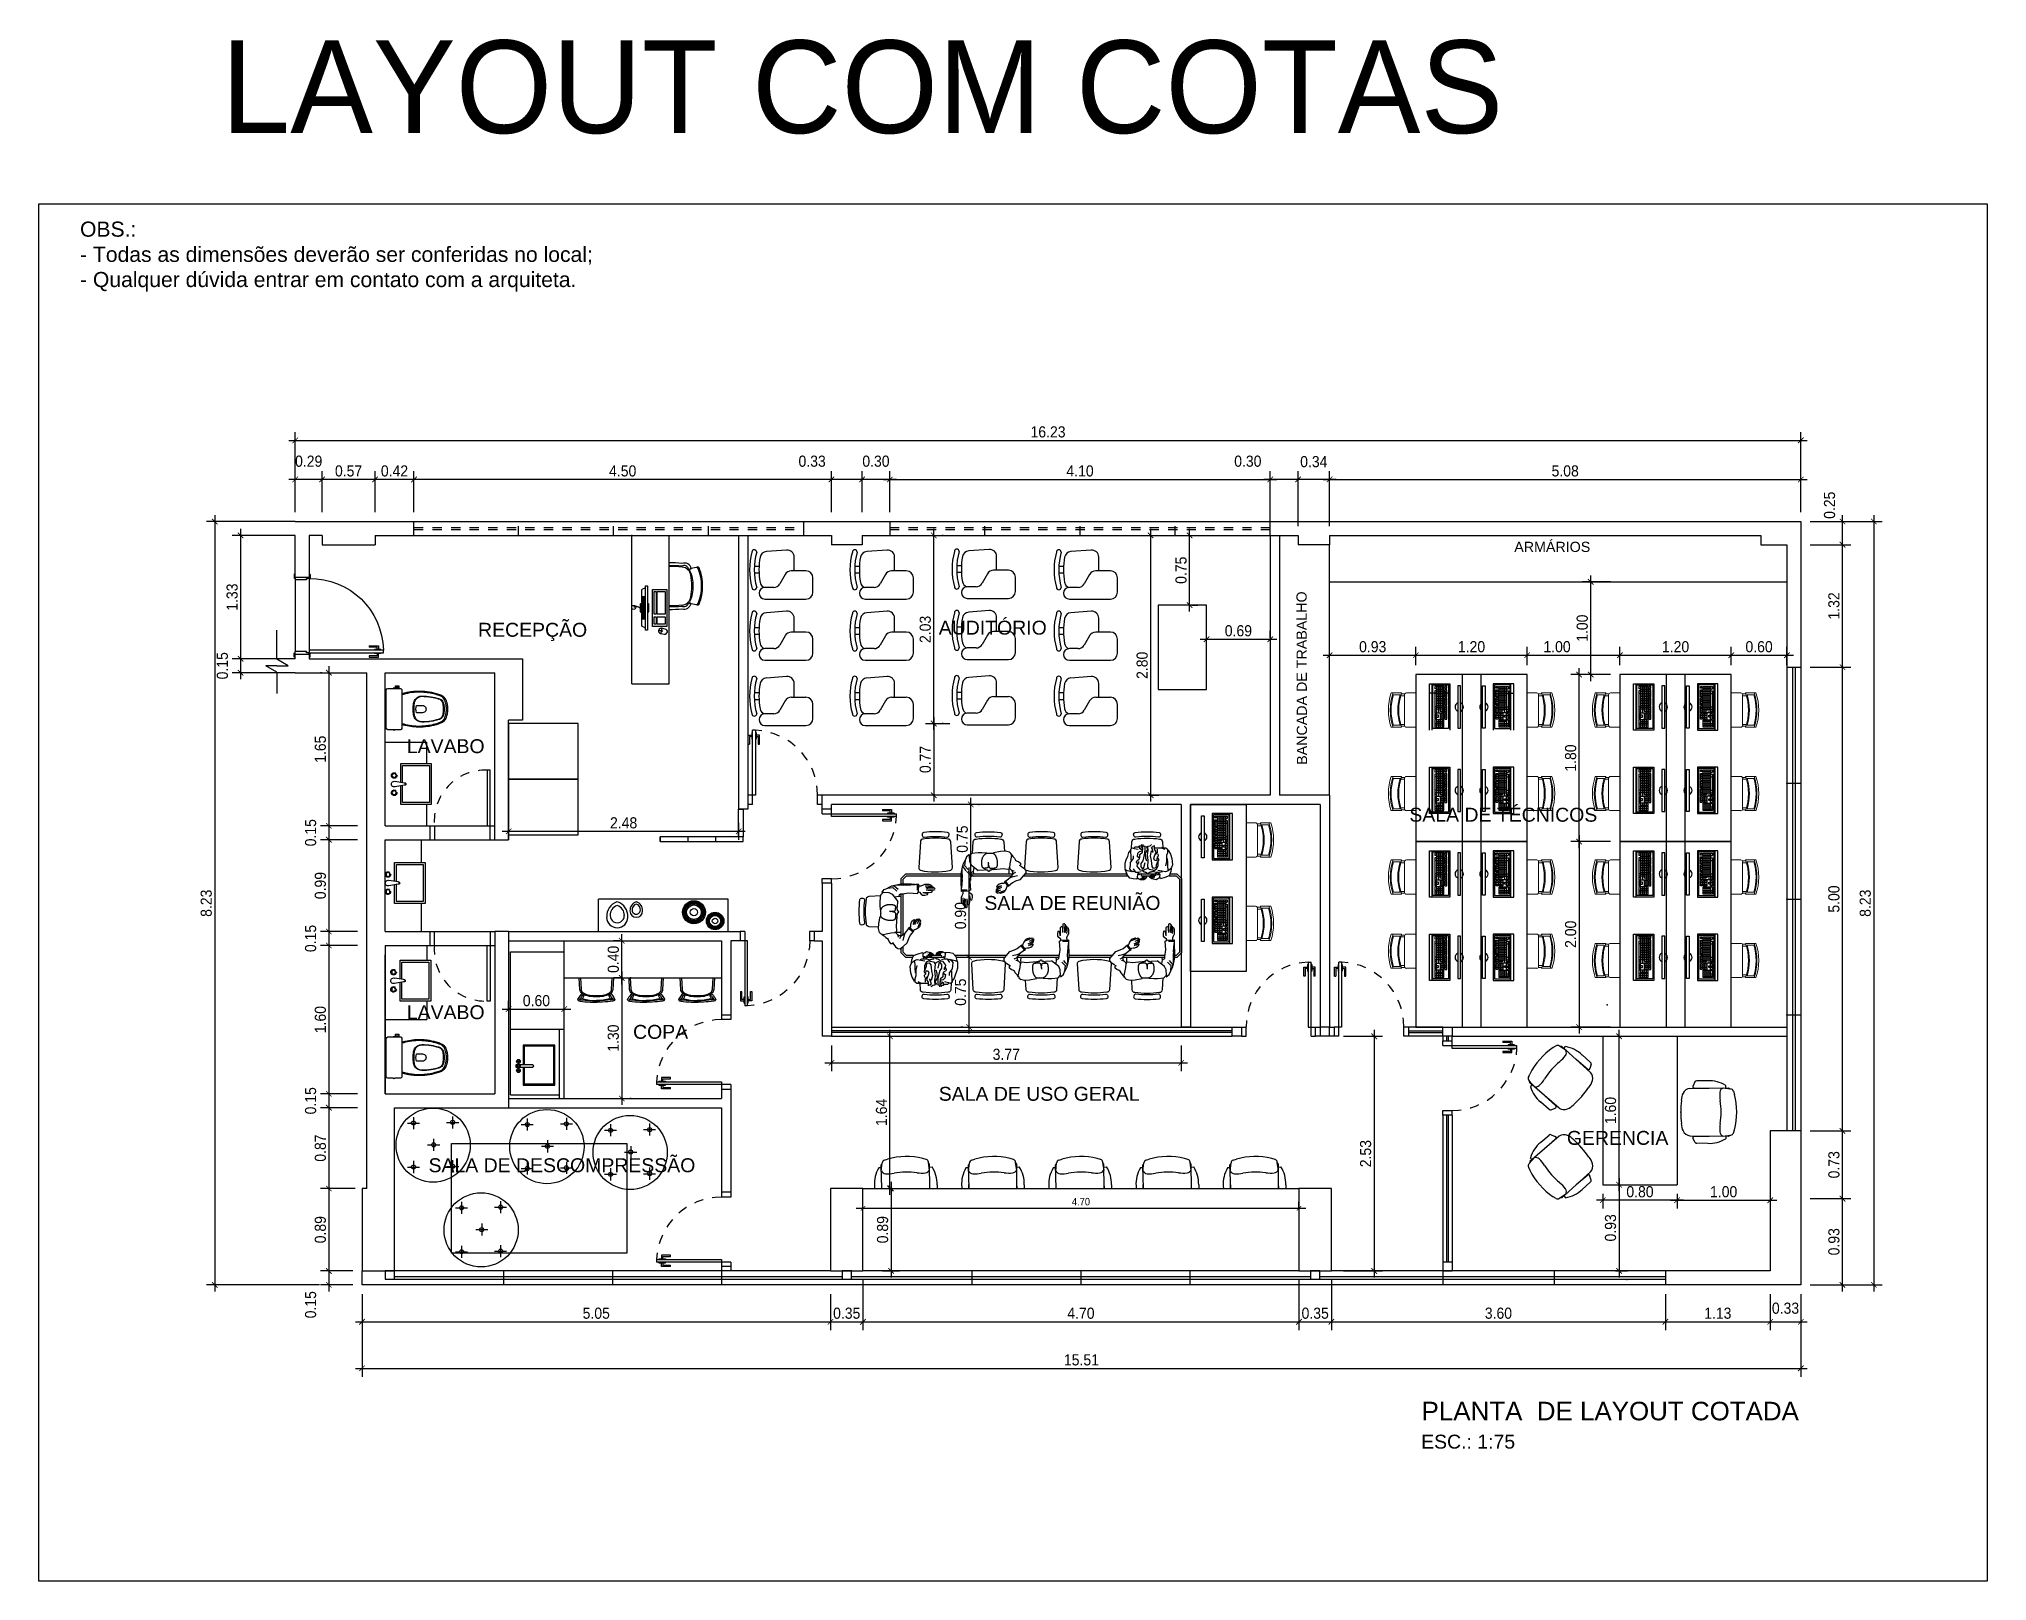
# Model space of a CAD drawing. Header units: millimetres. Extents: x 7034 to 7235, y -465 to -380.
# Drawn here: x 7103.19 to 7124.19, y -396.42 to -379.79 of the extents above; entities that cross this region are included whole.
import ezdxf

# ---------------------------------------------------------------- set-up
doc = ezdxf.new("R2010")
doc.units = ezdxf.units.MM
doc.header["$LTSCALE"] = 0.005
doc.linetypes.add('CONTINUO', pattern=[0])
doc.linetypes.add('DASHED', pattern=[19.05, 12.7, -6.35])
doc.layers.get('0').update_dxf_attribs({"linetype": 'CONTINUO'})
doc.layers.get('DEFPOINTS').update_dxf_attribs({"linetype": 'CONTINUO', "lineweight": 15})
for name, color, linetype in [('- COTAS', 12, 'Continuous'), ('0-COTAS', 12, 'Continuous'), ('252', 252, 'Continuous'), ('A-05', 5, 'Continuous'), ('ARQ-PEITORIAL', 4, 'Continuous'), ('ARQ_ALVENARIA', 6, 'Continuous'), ('ARQ_BLK_ESQUADR', 1, 'Continuous'), ('ARQ_ESQUADRIA', 5, 'Continuous'), ('ARQ_JANELAALTA', 150, 'DASHED'), ('ARQ_MOBILIARIO 1', 8, 'Continuous'), ('ARQ_MOBILIARIO 2', 252, 'Continuous'), ('ARQ_SOLEIRA', 250, 'CONTINUO'), ('ARQ_TXT_AMBIENTE', 3, 'Continuous'), ('JANELA', 10, 'Continuous'), ('NN_PISO', 8, 'Continuous'), ('PORTA', 2, 'Continuous')]:
    doc.layers.add(name, color=color, linetype=linetype)
for name, color, linetype, lineweight in [('0-LAYOUT', 250, 'Continuous', 25), ('ARQ-TXT-GER', 250, 'Continuous', 25), ('TEXTO', 7, 'Continuous', 15)]:
    doc.layers.add(name, color=color, linetype=linetype, lineweight=lineweight)
doc.styles.add('ARIAL', font='arial.ttf', dxfattribs={"height": 2.5})
doc.styles.add('ARQ', font='arial.ttf', dxfattribs={"width": 0.9})
doc.styles.add('geometric', font='')
doc.styles.get("Standard").update_dxf_attribs({"font": 'arial.ttf'})
doc.styles.get('geometric').set_extended_font_data('Geometr415 Blk BT')
doc.dimstyles.new('1-50', dxfattribs={"dimtxt": 0.12, "dimasz": 0.06, "dimexe": 0.09, "dimexo": 0.1, "dimgap": 0.03, "dimtad": 1, "dimzin": 0, "dimdsep": 46, "dimtxsty": 'ARQ', "dimblk": 'ARCHTICK', "dimcen": 0, "dimdle": 0.07, "dimclrd": 1, "dimclre": 1, "dimclrt": 7, "dimadec": 0, "dimazin": 0, "dimtm": 1e-09, "dimtfac": 1, "dimtofl": 0, "dimtmove": 2, "dimatfit": 3, "dimldrblk": 'ARCHTICK', "dimfxl": 1, "dimtolj": 1, "dimtzin": 0, "dimlwd": -1, "dimlwe": -1, "dimarcsym": 0})
doc.dimstyles.new('1-75', dxfattribs={"dimtxt": 0.08, "dimasz": 0.05, "dimexe": 0.07, "dimexo": 0.09, "dimgap": 0.03, "dimtad": 1, "dimzin": 0, "dimdsep": 46, "dimtxsty": 'ARQ', "dimblk": 'ARCHTICK', "dimcen": 0, "dimdle": 0.075, "dimclrd": 1, "dimclre": 1, "dimclrt": 7, "dimadec": 0, "dimazin": 0, "dimtm": 1e-09, "dimtfac": 1, "dimtofl": 0, "dimtmove": 2, "dimatfit": 3, "dimldrblk": 'ARCHTICK', "dimfxl": 1, "dimtolj": 1, "dimtzin": 0, "dimlwd": -1, "dimlwe": -1, "dimarcsym": 0})

msp = doc.modelspace()

# ---------------------------------------------------------------- texts
at = {"layer": 'ARQ-PEITORIAL', "insert": (7105.151, -379.809), "char_height": 1, "attachment_point": 1, "style": 'geometric'}
msp.add_mtext_dynamic_manual_height_columns('LAYOUT COM COTAS', width=13.88843, gutter_width=12.5, heights=[0], dxfattribs=at)
at = {"layer": 'ARQ-TXT-GER', "insert": (7103.629, -381.763), "char_height": 0.16293, "width": 6.25452, "attachment_point": 1, "style": 'ARIAL'}
msp.add_mtext('OBS.:\\P- Todas as dimensões deverão ser conferidas no local;\\P- Qualquer dúvida entrar em contato com a arquiteta.', dxfattribs=at)
at = {"layer": 'ARQ_TXT_AMBIENTE', "attachment_point": 1}
for s, width, insert, char_height in [('    ARMÁRIOS', 2.72651, (7118.919, -385.215), 0.11), ('RECEPÇÃO', 2.72651, (7107.92, -386.089), 0.15), ('AUDITÓRIO', 2.72651, (7112.886, -386.066), 0.15), ('    LAVABO', 2.72651, (7106.919, -387.344), 0.15), ('SALA DE TÉCNICOS', 2.72651, (7117.959, -388.083), 0.15), ('SALA DE REUNIÃO', 2.72651, (7113.378, -389.034), 0.15), ('    LAVABO', 2.72651, (7106.919, -390.212), 0.15), ('    COPA', 2.72651, (7109.358, -390.424), 0.15), ('SALA DE USO GERAL', 2.72651, (7112.886, -391.092), 0.15), ('GERENCIA', 2.72651, (7119.657, -391.567), 0.15), ('SALA DE DESCOMPRESSÃO', 3.03558, (7107.386, -391.862), 0.15)]:
    msp.add_mtext_dynamic_manual_height_columns(s, width=width, gutter_width=12.5, heights=[0], dxfattribs=dict(at, insert=insert, char_height=char_height))
at = {"layer": 'ARQ_TXT_AMBIENTE', "insert": (7116.747, -387.791), "char_height": 0.11, "attachment_point": 1, "rotation": 90.1507}
msp.add_mtext_dynamic_manual_height_columns('    BANCADA DE TRABALHO', width=3.62555, gutter_width=12.5, heights=[0], dxfattribs=at)
at = {"layer": 'TEXTO', "attachment_point": 1}
for s, width, insert, char_height in [('PLANTA  DE LAYOUT COTADA', 4.33302, (7118.091, -394.487), 0.2), ('ESC.: 1:75', 3.13121, (7118.086, -394.842), 0.15)]:
    msp.add_mtext_dynamic_manual_height_columns(s, width=width, gutter_width=12.5, heights=[0], dxfattribs=dict(at, insert=insert, char_height=char_height))

# ---------------------------------------------------------------- blocks, each defined once
blk = doc.blocks.new('12110333')
at = {"layer": 'PORTA', "color": 1}
for p, q in [((-0.031, 0.746), (0.008, 0.746)), ((-0.031, 0.648), (-0.031, 0.746)), ((-0.017, 0.648), (-0.031, 0.648)), ((-0.017, 0.732), (-0.017, 0.662)), ((0.008, 0.732), (-0.017, 0.732)), ((-0.017, 0.662), (-0.017, 0.648)), ((-0.017, 0.662), (-0.017, 0.662)), ((0.008, 0.774), (0.015, 0.774)), ((0.008, 0.774), (0.008, 0.704)), ((0.008, 0.704), (0.015, 0.704)), ((0.052, 0.774), (0.045, 0.774)), ((0.052, 0.704), (0.045, 0.704)), ((0.052, 0.774), (0.052, 0.704)), ((0.091, 0.746), (0.052, 0.746)), ((0.052, 0.732), (0.077, 0.732)), ((0.077, 0.732), (0.077, 0.662)), ((0.077, 0.662), (0.077, 0.662)), ((0.077, 0.662), (0.077, 0.648)), ((0.091, 0.648), (0.077, 0.648)), ((0.091, 0.648), (0.091, 0.746)), ((0.815, 0), (0.015, 0)), ((0.8, -0.15), (0.03, -0.15))]:
    blk.add_line(p, q, dxfattribs=at)
at = {"layer": 'PORTA'}
for p, q in [((-0.035, 0.005), (-0.035, 0)), ((-0.03, 0.01), (0.01, 0.01)), ((0, 0), (0.015, 0)), ((0.015, 0), (0.015, -0.03)), ((0.815, 0.005), (0.815, 0)), ((0.83, 0), (0.815, 0)), ((0.815, 0), (0.815, -0.03)), ((0.86, 0.01), (0.82, 0.01)), ((0.865, 0.005), (0.865, 0)), ((-0.035, -0.15), (-0.035, -0.15)), ((-0.035, -0.15), (-0.035, -0.155)), ((-0.03, -0.16), (0.01, -0.16)), ((0, -0.15), (0.03, -0.15)), ((0.03, -0.03), (0.015, -0.03)), ((0.015, -0.03), (0.03, -0.03)), ((0.015, -0.15), (0.015, -0.155)), ((0.03, -0.03), (0.03, -0.15)), ((0.815, -0.03), (0.8, -0.03)), ((0.8, -0.03), (0.815, -0.03)), ((0.8, -0.03), (0.8, -0.15)), ((0.83, -0.15), (0.8, -0.15)), ((0.815, -0.15), (0.815, -0.155)), ((0.86, -0.16), (0.82, -0.16)), ((0.865, -0.15), (0.865, -0.155)), ((0.865, -0.15), (0.865, -0.15))]:
    blk.add_line(p, q, dxfattribs=at)
at = {"layer": 'PORTA', "color": 3}
blk.add_lwpolyline([(0.015, 0), (0.015, 0.8), (0.045, 0.8), (0.045, 0)], close=True, dxfattribs=at)
at = {"layer": 'PORTA', "color": 1}
blk.add_arc((0.03, 0.015), 0.785, 358.9053, 88.9053, dxfattribs=at)
at = {"layer": 'PORTA'}
for centre, start, end in [((-0.03, 0.005), 90, 180), ((0.01, 0.005), 0, 90), ((0.82, 0.005), 90, 180), ((0.86, 0.005), 0, 90), ((-0.03, -0.155), 180, 270), ((0.01, -0.155), 270, 0), ((0.82, -0.155), 180, 270), ((0.86, -0.155), 270, 0)]:
    blk.add_arc(centre, 0.005, start, end, dxfattribs=at)
blk = doc.blocks.new('vafres')
at = {"lineweight": 13, "ltscale": 0.2}
for p, q in [((2157.847, 914.648), (2157.847, 914.535)), ((2157.868, 914.552), (2157.868, 914.624)), ((2158.196, 914.552), (2158.196, 914.624)), ((2158.216, 914.648), (2158.216, 914.535)), ((2157.847, 914.484), (2157.847, 914.381)), ((2157.857, 914.539), (2157.857, 914.502)), ((2158.196, 914.504), (2157.868, 914.504)), ((2157.878, 914.504), (2157.878, 914.545)), ((2158.186, 914.504), (2158.186, 914.545)), ((2158.206, 914.539), (2158.206, 914.502)), ((2158.216, 914.484), (2158.216, 914.381))]:
    blk.add_line(p, q, dxfattribs=at)
for centre, radius, start, end in [((2158.032, 914.109), 0.569, 71.0753, 108.9246), ((2158.032, 914.089), 0.569, 71.0753, 108.9246), ((2158.032, 913.997), 0.569, 71.0753, 108.9246), ((2158.032, 914.079), 0.569, 73.2016, 106.7984), ((2158.032, 914.079), 0.569, 73.2016, 106.7984), ((2158.032, 914.007), 0.569, 73.2016, 106.7984), ((2157.868, 914.484), 0.0205, 90, 180), ((2158.196, 914.484), 0.0205, 360, 90)]:
    blk.add_arc(centre, radius, start, end, dxfattribs=at)
blk = doc.blocks.new('A$C778229A4')
at = {"layer": '0-LAYOUT', "linetype": 'Continuous'}
for p, q in [((557, 738), (252, 714)), ((671, 423), (671, 632)), ((72, 494), (142, 494)), ((142, 388), (72, 388)), ((534, 370), (454, 230)), ((847, 423), (626, 423)), ((953, 106), (953, 318)), ((362, 176), (230, 176)), ((230, 0), (847, 0))]:
    blk.add_line(p, q, dxfattribs=at)
for centre, radius, start, end in [((1004, 441), 1004, 164.7235, 195.2765), ((71, 706), 35.3, 0, 180), ((1075, 441), 1004, 164.7235, 195.2765), ((1284, 441), 1143, 170.4765, 189.5235), ((261, 609), 106, 94.3987, 168.3055), ((565, 632), 106, 0, 94.3987), ((626, 318), 106, 90, 150.2551), ((847, 318), 106, 0, 90), ((71, 176), 35.3, 180, 0), ((230, 88), 88.2, 90, 270), ((261, 273), 106, 191.6945, 247.1849), ((362, 282), 106, 270, 330.2551), ((847, 106), 106, 270, 0)]:
    blk.add_arc(centre, radius, start, end, dxfattribs=at)
blk = doc.blocks.new('_ArchTick')
at = {"color": 0, "linetype": 'ByBlock', "const_width": 0.15}
blk.add_lwpolyline([(-0.5, -0.5), (0.5, 0.5)], dxfattribs=at)
blk = doc.blocks.new('*D8')
at = {"layer": '- COTAS', "color": 1, "transparency": 16777216}
for p, q in [((7117.249, -390.547), (7117.67, -390.547)), ((7117.58, -390.477), (7117.58, -393.147)), ((7117.249, -393.077), (7117.67, -393.077))]:
    blk.add_line(p, q, dxfattribs=at)
at = {"layer": 'DEFPOINTS', "color": 0, "transparency": 16777216}
for p in [(7117.149, -390.547), (7117.149, -393.077), (7117.58, -393.077)]:
    blk.add_point(p, dxfattribs=at)
at = {"layer": '- COTAS', "color": 1, "transparency": 16777216, "xscale": 0.06, "yscale": 0.06, "zscale": 0.06}
for p, rotation in [((7117.58, -390.547), 90), ((7117.58, -393.077), 270)]:
    blk.add_blockref('_ArchTick', p, dxfattribs=dict(at, rotation=rotation))
at = {"layer": '- COTAS', "color": 7, "transparency": 16777216, "insert": (7117.488, -391.812), "char_height": 0.12, "attachment_point": 5, "rotation": 90, "style": 'ARQ'}
blk.add_mtext('\\A1;2.53', dxfattribs=at)
blk = doc.blocks.new('*D7')
at = {"layer": '0-COTAS', "color": 1, "transparency": 16777216}
for p, q in [((7112.359, -384.897), (7112.359, -384.453)), ((7116.459, -384.897), (7116.459, -384.453)), ((7112.289, -384.543), (7116.529, -384.543))]:
    blk.add_line(p, q, dxfattribs=at)
at = {"layer": 'DEFPOINTS', "color": 0, "transparency": 16777216}
for p in [(7116.459, -384.543), (7112.359, -384.997), (7116.459, -384.997)]:
    blk.add_point(p, dxfattribs=at)
at = {"layer": '0-COTAS', "color": 1, "transparency": 16777216, "xscale": 0.06, "yscale": 0.06, "zscale": 0.06, "rotation": 180}
blk.add_blockref('_ArchTick', (7112.359, -384.543), dxfattribs=at)
at = {"layer": '0-COTAS', "color": 1, "transparency": 16777216, "xscale": 0.06, "yscale": 0.06, "zscale": 0.06}
blk.add_blockref('_ArchTick', (7116.459, -384.543), dxfattribs=at)
at = {"layer": '0-COTAS', "color": 7, "transparency": 16777216, "insert": (7114.409, -384.452), "char_height": 0.12, "attachment_point": 5, "style": 'ARQ'}
blk.add_mtext('\\A1;4.10', dxfattribs=at)
blk = doc.blocks.new('*D9')
at = {"layer": '0-COTAS', "color": 1, "transparency": 16777216}
for p, q in [((7117.099, -385.047), (7117.099, -384.453)), ((7122.179, -384.897), (7122.179, -384.453)), ((7117.029, -384.543), (7122.249, -384.543))]:
    blk.add_line(p, q, dxfattribs=at)
at = {"layer": 'DEFPOINTS', "color": 0, "transparency": 16777216}
for p in [(7122.179, -384.543), (7122.179, -384.997), (7117.099, -385.147)]:
    blk.add_point(p, dxfattribs=at)
at = {"layer": '0-COTAS', "color": 1, "transparency": 16777216, "xscale": 0.06, "yscale": 0.06, "zscale": 0.06, "rotation": 180}
blk.add_blockref('_ArchTick', (7117.099, -384.543), dxfattribs=at)
at = {"layer": '0-COTAS', "color": 1, "transparency": 16777216, "xscale": 0.06, "yscale": 0.06, "zscale": 0.06}
blk.add_blockref('_ArchTick', (7122.179, -384.543), dxfattribs=at)
at = {"layer": '0-COTAS', "color": 7, "transparency": 16777216, "insert": (7119.639, -384.452), "char_height": 0.12, "attachment_point": 5, "style": 'ARQ'}
blk.add_mtext('\\A1;5.08', dxfattribs=at)
blk = doc.blocks.new('*D10')
at = {"layer": '- COTAS', "color": 1, "transparency": 16777216}
for p, q in [((7108.249, -388.147), (7108.249, -388.427)), ((7110.729, -388.247), (7110.729, -388.427)), ((7110.799, -388.337), (7108.179, -388.337))]:
    blk.add_line(p, q, dxfattribs=at)
at = {"layer": 'DEFPOINTS', "color": 0, "transparency": 16777216}
for p in [(7108.249, -388.047), (7110.729, -388.147), (7108.249, -388.337)]:
    blk.add_point(p, dxfattribs=at)
at = {"layer": '- COTAS', "color": 1, "transparency": 16777216, "xscale": 0.06, "yscale": 0.06, "zscale": 0.06, "rotation": 180}
blk.add_blockref('_ArchTick', (7108.249, -388.337), dxfattribs=at)
at = {"layer": '- COTAS', "color": 1, "transparency": 16777216, "xscale": 0.06, "yscale": 0.06, "zscale": 0.06}
blk.add_blockref('_ArchTick', (7110.729, -388.337), dxfattribs=at)
at = {"layer": '- COTAS', "color": 7, "transparency": 16777216, "insert": (7109.489, -388.246), "char_height": 0.12, "attachment_point": 5, "style": 'ARQ'}
blk.add_mtext('\\A1;2.48', dxfattribs=at)
blk = doc.blocks.new('cbtorb2')
at = {"layer": '252'}
for p, q in [((-0.01, -0.09), (-0.024, -0.008)), ((-0.009, -0.097), (-0.01, -0.09)), ((0.009, -0.097), (0.01, -0.09)), ((0.01, -0.09), (0.024, -0.008))]:
    blk.add_line(p, q, dxfattribs=at)
for centre in [(-0.077, 0), (0.077, 0)]:
    blk.add_circle(centre, 0.017, dxfattribs=at)
for centre, radius, start, end in [((-0.077, 0), 0.025, 341.1513, 198.8487), ((0, 0), 0.025, 341.1513, 198.8487), ((0.077, 0), 0.025, 341.1513, 198.8487), ((-0.077, 0), 0.025, 198.8487, 216.2316), ((-0.093, -0.032), 0.0177, 22.7472, 105.6562), ((-0.077, 0), 0.025, 272.1718, 341.1513), ((0, -0.094), 0.0106, 161.2845, 18.7155), ((0, -0.092), 0.0103, 210.8046, 329.1954), ((0.077, 0), 0.025, 198.8487, 216.2316), ((0.062, -0.032), 0.0177, 22.7472, 105.6562), ((0.077, 0), 0.025, 272.1718, 341.1513)]:
    blk.add_arc(centre, radius, start, end, dxfattribs=at)
blk = doc.blocks.new('Baci01p')
for points in [[(0.17, 0), (0.17, 0.205, 0.059373), (0.169, 0.21, 0.333509), (0.154, 0.222), (0.135, 0.222), (0.104, 0.222), (0.094, 0.222), (0.094, 0.225, 0.252251), (0.094, 0.225, 0.160103), (0.085, 0.228, 0.160103), (0.076, 0.225, 0.252251), (0.076, 0.225), (0.076, 0.222), (0.017, 0.222, 0.327853), (0, 0.207, 0.087637), (0, 0.204), (0, 0), (0, -0.204, 0.087637), (0, -0.207, 0.327853), (0.017, -0.222), (0.076, -0.222), (0.076, -0.225, 0.252251), (0.076, -0.225, 0.160103), (0.085, -0.228, 0.160103), (0.094, -0.225, 0.252251), (0.094, -0.225), (0.094, -0.222), (0.104, -0.222), (0.104, -0.236), (0.102, -0.236), (0.102, -0.252), (0.12, -0.252), (0.138, -0.252), (0.138, -0.236), (0.135, -0.236), (0.135, -0.222), (0.154, -0.222, 0.333509), (0.169, -0.21, 0.059373), (0.17, -0.205)], [(0.291, 0, 0.041331), (0.296, -0.061, 0.129345), (0.313, -0.104, 0.234638), (0.385, -0.14, 0.044666), (0.486, -0.132, 0.031515), (0.566, -0.114, 0.151063), (0.599, -0.095, 0.148094), (0.619, -0.059, 0.031073), (0.621, -0.045, 0.035055), (0.626, 0, 0.035055), (0.621, 0.045, 0.031073), (0.619, 0.059, 0.148094), (0.599, 0.095, 0.151063), (0.566, 0.114, 0.031515), (0.486, 0.132, 0.044666), (0.385, 0.14, 0.234638), (0.313, 0.104, 0.129345), (0.296, 0.061, 0.041331)], [(0.297, 0, -0.041434), (0.301, 0.06, -0.129651), (0.317, 0.1, -0.234583), (0.385, 0.134, -0.044678), (0.485, 0.126, -0.031614), (0.565, 0.108, -0.152477), (0.595, 0.091, -0.148725), (0.613, 0.057, -0.031624), (0.615, 0.044, -0.035113), (0.619, 0, -0.035113), (0.615, -0.044, -0.031624), (0.613, -0.057, -0.148725), (0.595, -0.091, -0.152477), (0.565, -0.108, -0.031614), (0.485, -0.126, -0.044678), (0.385, -0.134, -0.234583), (0.317, -0.1, -0.129651), (0.301, -0.06, -0.041434)], [(0.391, -0.04, 0.164444), (0.415, -0.032, 0.245936), (0.43, 0, 0.245936), (0.415, 0.032, 0.164444), (0.391, 0.04), (0.326, 0.04, 0.108885), (0.326, -0.04)]]:
    blk.add_lwpolyline(points, format="xyb", close=True)
for points in [[(0.076, 0.222), (0.094, 0.222)], [(0.093, 0.225), (0.085, 0.225), (0.077, 0.225)], [(0.076, -0.222), (0.094, -0.222)], [(0.093, -0.225), (0.085, -0.225), (0.077, -0.225)], [(0.104, -0.222), (0.135, -0.222)], [(0.104, -0.236), (0.12, -0.236), (0.135, -0.236)]]:
    blk.add_lwpolyline(points)
for points in [[(0.17, -0.167, -0.003882), (0.205, -0.177, 0.024258), (0.285, -0.191, 0.02486), (0.335, -0.194, 0.033324), (0.385, -0.194, 0.02486), (0.425, -0.191, 0.012268), (0.475, -0.184, 0.015806), (0.525, -0.172, 0.026699), (0.575, -0.157, 0.021919), (0.595, -0.149, 0.174675), (0.643, -0.1, 0.045452), (0.653, -0.07, 0.022856), (0.656, -0.057, 0.041289), (0.66, -0.03, 0.052091), (0.661, -0.023, 0.04333), (0.661, 0, 0.04333), (0.661, 0.023, 0.052091), (0.66, 0.03, 0.041289), (0.656, 0.057, 0.022856), (0.653, 0.07, 0.045452), (0.643, 0.1, 0.174675), (0.595, 0.149, 0.021919), (0.575, 0.157, 0.026699), (0.525, 0.172, 0.015806), (0.475, 0.184, 0.012268), (0.425, 0.191, 0.02486), (0.385, 0.194, 0.033324), (0.335, 0.194, 0.02486), (0.285, 0.191, 0.024258), (0.205, 0.177, -0.003882), (0.17, 0.167)], [(0.173, 0.155, 0.003849), (0.208, 0.165, -0.027799), (0.298, 0.18, -0.018883), (0.336, 0.183, -0.033646), (0.384, 0.182, -0.016781), (0.411, 0.18, -0.015438), (0.473, 0.172, -0.023716), (0.546, 0.154, -0.013571), (0.571, 0.146, -0.02186), (0.59, 0.139, -0.173345), (0.633, 0.095, -0.045814), (0.641, 0.067, -0.024058), (0.644, 0.055, -0.042614), (0.648, 0.029, -0.066108), (0.649, 0.023, -0.047154), (0.649, 0, -0.047154), (0.649, -0.023, -0.066108), (0.648, -0.029, -0.042614), (0.644, -0.055, -0.024058), (0.641, -0.067, -0.045814), (0.633, -0.095, -0.173345), (0.59, -0.139, -0.02186), (0.571, -0.146, -0.013571), (0.546, -0.154, -0.023716), (0.473, -0.172, -0.015438), (0.411, -0.18, -0.016781), (0.384, -0.182, -0.033646), (0.336, -0.183, -0.018883), (0.298, -0.18, -0.027799), (0.208, -0.165, 0.003849), (0.173, -0.155)]]:
    blk.add_lwpolyline(points, format="xyb")
blk = doc.blocks.new('A$C133811AD')
at = {"layer": 'ARQ_ESQUADRIA'}
for p, q in [((0.655, 1.347), (0.694, 1.347)), ((0.655, 1.249), (0.655, 1.347)), ((0.694, 1.333), (0.669, 1.333)), ((0.669, 1.333), (0.669, 1.263)), ((0.669, 1.263), (0.669, 1.263)), ((0.669, 1.263), (0.669, 1.249)), ((0.694, 1.375), (0.694, 1.305)), ((0.694, 1.375), (0.701, 1.375)), ((0.694, 1.305), (0.701, 1.305)), ((0.731, 1.401), (0.701, 1.401)), ((0.701, 0.701), (0.701, 1.401)), ((0.731, 1.401), (0.731, 0.701)), ((0.738, 1.375), (0.731, 1.375)), ((0.738, 1.305), (0.731, 1.305)), ((0.738, 1.375), (0.738, 1.305)), ((0.777, 1.347), (0.738, 1.347)), ((0.738, 1.333), (0.763, 1.333)), ((0.763, 1.333), (0.763, 1.263)), ((0.763, 1.263), (0.763, 1.249)), ((0.763, 1.263), (0.763, 1.263)), ((0.777, 1.249), (0.777, 1.347)), ((0.655, 1.249), (0.669, 1.249)), ((0.763, 1.249), (0.777, 1.249)), ((0.701, 0.701), (0.651, 0.701)), ((0.701, 0.601), (0.701, 0.701)), ((0.731, 0.701), (0.701, 0.701)), ((1.401, 0.601), (1.401, 0.701)), ((1.451, 0.701), (1.401, 0.701)), ((0.701, 0.601), (0.651, 0.601)), ((1.451, 0.601), (1.401, 0.601))]:
    blk.add_line(p, q, dxfattribs=at)
at = {"layer": 'ARQ_JANELAALTA'}
blk.add_arc((0.701, 0.701), 0.701, 0, 87.4911, dxfattribs=at)
blk = doc.blocks.new('*D24')
at = {"layer": '- COTAS', "color": 1, "transparency": 16777216}
for p, q in [((7105.36, -385.077), (7105.36, -386.547)), ((7105.849, -385.147), (7105.27, -385.147)), ((7105.849, -386.477), (7105.27, -386.477))]:
    blk.add_line(p, q, dxfattribs=at)
at = {"layer": 'DEFPOINTS', "color": 0, "transparency": 16777216}
for p in [(7105.949, -385.147), (7105.36, -386.477), (7105.949, -386.477)]:
    blk.add_point(p, dxfattribs=at)
at = {"layer": '- COTAS', "color": 1, "transparency": 16777216, "xscale": 0.06, "yscale": 0.06, "zscale": 0.06}
for p, rotation in [((7105.36, -385.147), 90), ((7105.36, -386.477), 270)]:
    blk.add_blockref('_ArchTick', p, dxfattribs=dict(at, rotation=rotation))
at = {"layer": '- COTAS', "color": 7, "transparency": 16777216, "insert": (7105.269, -385.812), "char_height": 0.12, "attachment_point": 5, "rotation": 90, "style": 'ARQ'}
blk.add_mtext('\\A1;1.33', dxfattribs=at)
blk = doc.blocks.new('*D25')
at = {"layer": '- COTAS', "color": 1, "transparency": 16777216}
for p, q in [((7105.849, -386.477), (7105.27, -386.477)), ((7105.36, -386.407), (7105.36, -386.697)), ((7105.669, -386.627), (7105.27, -386.627))]:
    blk.add_line(p, q, dxfattribs=at)
at = {"layer": 'DEFPOINTS', "color": 0, "transparency": 16777216}
for p in [(7105.949, -386.477), (7105.36, -386.627), (7105.769, -386.627)]:
    blk.add_point(p, dxfattribs=at)
at = {"layer": '- COTAS', "color": 1, "transparency": 16777216, "xscale": 0.06, "yscale": 0.06, "zscale": 0.06}
for p, rotation in [((7105.36, -386.477), 90), ((7105.36, -386.627), 270)]:
    blk.add_blockref('_ArchTick', p, dxfattribs=dict(at, rotation=rotation))
at = {"layer": '- COTAS', "color": 7, "transparency": 16777216, "insert": (7105.164, -386.552), "char_height": 0.12, "attachment_point": 5, "rotation": 90, "style": 'ARQ'}
blk.add_mtext('\\A1;0.15', dxfattribs=at)
blk = doc.blocks.new('*D26')
at = {"layer": '- COTAS', "color": 1, "transparency": 16777216}
for p, q in [((7106.311, -386.557), (7106.311, -388.347)), ((7106.234, -386.627), (7106.221, -386.627)), ((7106.234, -388.277), (7106.221, -388.277))]:
    blk.add_line(p, q, dxfattribs=at)
at = {"layer": 'DEFPOINTS', "color": 0, "transparency": 16777216}
for p in [(7106.334, -386.627), (7106.311, -388.277), (7106.334, -388.277)]:
    blk.add_point(p, dxfattribs=at)
at = {"layer": '- COTAS', "color": 1, "transparency": 16777216, "xscale": 0.06, "yscale": 0.06, "zscale": 0.06}
for p, rotation in [((7106.311, -386.627), 90), ((7106.311, -388.277), 270)]:
    blk.add_blockref('_ArchTick', p, dxfattribs=dict(at, rotation=rotation))
at = {"layer": '- COTAS', "color": 7, "transparency": 16777216, "insert": (7106.22, -387.452), "char_height": 0.12, "attachment_point": 5, "rotation": 90, "style": 'ARQ'}
blk.add_mtext('\\A1;1.65', dxfattribs=at)
blk = doc.blocks.new('*D27')
at = {"layer": '- COTAS', "color": 1, "transparency": 16777216}
for p, q in [((7106.619, -388.277), (7106.221, -388.277)), ((7106.311, -388.207), (7106.311, -388.497)), ((7106.619, -388.427), (7106.221, -388.427))]:
    blk.add_line(p, q, dxfattribs=at)
at = {"layer": 'DEFPOINTS', "color": 0, "transparency": 16777216}
for p in [(7106.719, -388.277), (7106.311, -388.427), (7106.719, -388.427)]:
    blk.add_point(p, dxfattribs=at)
at = {"layer": '- COTAS', "color": 1, "transparency": 16777216, "xscale": 0.06, "yscale": 0.06, "zscale": 0.06}
for p, rotation in [((7106.311, -388.277), 90), ((7106.311, -388.427), 270)]:
    blk.add_blockref('_ArchTick', p, dxfattribs=dict(at, rotation=rotation))
at = {"layer": '- COTAS', "color": 7, "transparency": 16777216, "insert": (7106.115, -388.352), "char_height": 0.12, "attachment_point": 5, "rotation": 90, "style": 'ARQ'}
blk.add_mtext('\\A1;0.15', dxfattribs=at)
blk = doc.blocks.new('*D28')
at = {"layer": '- COTAS', "color": 1, "transparency": 16777216}
for p, q in [((7106.619, -388.427), (7106.221, -388.427)), ((7106.311, -388.357), (7106.311, -389.487)), ((7106.619, -389.417), (7106.221, -389.417))]:
    blk.add_line(p, q, dxfattribs=at)
at = {"layer": 'DEFPOINTS', "color": 0, "transparency": 16777216}
for p in [(7106.719, -388.427), (7106.311, -389.417), (7106.719, -389.417)]:
    blk.add_point(p, dxfattribs=at)
at = {"layer": '- COTAS', "color": 1, "transparency": 16777216, "xscale": 0.06, "yscale": 0.06, "zscale": 0.06}
for p, rotation in [((7106.311, -388.427), 90), ((7106.311, -389.417), 270)]:
    blk.add_blockref('_ArchTick', p, dxfattribs=dict(at, rotation=rotation))
at = {"layer": '- COTAS', "color": 7, "transparency": 16777216, "insert": (7106.22, -388.922), "char_height": 0.12, "attachment_point": 5, "rotation": 90, "style": 'ARQ'}
blk.add_mtext('\\A1;0.99', dxfattribs=at)
blk = doc.blocks.new('*D29')
at = {"layer": '- COTAS', "color": 1, "transparency": 16777216}
for p, q in [((7106.619, -389.417), (7106.221, -389.417)), ((7106.311, -389.347), (7106.311, -389.637)), ((7106.619, -389.567), (7106.221, -389.567))]:
    blk.add_line(p, q, dxfattribs=at)
at = {"layer": 'DEFPOINTS', "color": 0, "transparency": 16777216}
for p in [(7106.719, -389.417), (7106.311, -389.567), (7106.719, -389.567)]:
    blk.add_point(p, dxfattribs=at)
at = {"layer": '- COTAS', "color": 1, "transparency": 16777216, "xscale": 0.06, "yscale": 0.06, "zscale": 0.06}
for p, rotation in [((7106.311, -389.417), 90), ((7106.311, -389.567), 270)]:
    blk.add_blockref('_ArchTick', p, dxfattribs=dict(at, rotation=rotation))
at = {"layer": '- COTAS', "color": 7, "transparency": 16777216, "insert": (7106.115, -389.492), "char_height": 0.12, "attachment_point": 5, "rotation": 90, "style": 'ARQ'}
blk.add_mtext('\\A1;0.15', dxfattribs=at)
blk = doc.blocks.new('*D30')
at = {"layer": '- COTAS', "color": 1, "transparency": 16777216}
for p, q in [((7106.311, -389.497), (7106.311, -391.237)), ((7106.619, -389.567), (7106.221, -389.567)), ((7106.619, -391.167), (7106.221, -391.167))]:
    blk.add_line(p, q, dxfattribs=at)
at = {"layer": 'DEFPOINTS', "color": 0, "transparency": 16777216}
for p in [(7106.719, -389.567), (7106.311, -391.167), (7106.719, -391.167)]:
    blk.add_point(p, dxfattribs=at)
at = {"layer": '- COTAS', "color": 1, "transparency": 16777216, "xscale": 0.06, "yscale": 0.06, "zscale": 0.06}
for p, rotation in [((7106.311, -389.567), 90), ((7106.311, -391.167), 270)]:
    blk.add_blockref('_ArchTick', p, dxfattribs=dict(at, rotation=rotation))
at = {"layer": '- COTAS', "color": 7, "transparency": 16777216, "insert": (7106.22, -390.367), "char_height": 0.12, "attachment_point": 5, "rotation": 90, "style": 'ARQ'}
blk.add_mtext('\\A1;1.60', dxfattribs=at)
blk = doc.blocks.new('*D31')
at = {"layer": '- COTAS', "color": 1, "transparency": 16777216}
for p, q in [((7106.619, -391.167), (7106.221, -391.167)), ((7106.311, -391.097), (7106.311, -391.387)), ((7106.619, -391.317), (7106.221, -391.317))]:
    blk.add_line(p, q, dxfattribs=at)
at = {"layer": 'DEFPOINTS', "color": 0, "transparency": 16777216}
for p in [(7106.719, -391.167), (7106.311, -391.317), (7106.719, -391.317)]:
    blk.add_point(p, dxfattribs=at)
at = {"layer": '- COTAS', "color": 1, "transparency": 16777216, "xscale": 0.06, "yscale": 0.06, "zscale": 0.06}
for p, rotation in [((7106.311, -391.167), 90), ((7106.311, -391.317), 270)]:
    blk.add_blockref('_ArchTick', p, dxfattribs=dict(at, rotation=rotation))
at = {"layer": '- COTAS', "color": 7, "transparency": 16777216, "insert": (7106.115, -391.242), "char_height": 0.12, "attachment_point": 5, "rotation": 90, "style": 'ARQ'}
blk.add_mtext('\\A1;0.15', dxfattribs=at)
blk = doc.blocks.new('*D32')
at = {"layer": '- COTAS', "color": 1, "transparency": 16777216}
for p, q in [((7106.619, -391.317), (7106.221, -391.317)), ((7106.311, -391.247), (7106.311, -392.257)), ((7106.594, -392.187), (7106.221, -392.187))]:
    blk.add_line(p, q, dxfattribs=at)
at = {"layer": 'DEFPOINTS', "color": 0, "transparency": 16777216}
for p in [(7106.719, -391.317), (7106.311, -392.187), (7106.694, -392.187)]:
    blk.add_point(p, dxfattribs=at)
at = {"layer": '- COTAS', "color": 1, "transparency": 16777216, "xscale": 0.06, "yscale": 0.06, "zscale": 0.06}
for p, rotation in [((7106.311, -391.317), 90), ((7106.311, -392.187), 270)]:
    blk.add_blockref('_ArchTick', p, dxfattribs=dict(at, rotation=rotation))
at = {"layer": '- COTAS', "color": 7, "transparency": 16777216, "insert": (7106.22, -391.752), "char_height": 0.12, "attachment_point": 5, "rotation": 90, "style": 'ARQ'}
blk.add_mtext('\\A1;0.87', dxfattribs=at)
blk = doc.blocks.new('*D33')
at = {"layer": '- COTAS', "color": 1, "transparency": 16777216}
for p, q in [((7106.594, -392.187), (7106.221, -392.187)), ((7106.311, -392.117), (7106.311, -393.147)), ((7106.569, -393.077), (7106.221, -393.077))]:
    blk.add_line(p, q, dxfattribs=at)
at = {"layer": 'DEFPOINTS', "color": 0, "transparency": 16777216}
for p in [(7106.694, -392.187), (7106.311, -393.077), (7106.669, -393.077)]:
    blk.add_point(p, dxfattribs=at)
at = {"layer": '- COTAS', "color": 1, "transparency": 16777216, "xscale": 0.06, "yscale": 0.06, "zscale": 0.06}
for p, rotation in [((7106.311, -392.187), 90), ((7106.311, -393.077), 270)]:
    blk.add_blockref('_ArchTick', p, dxfattribs=dict(at, rotation=rotation))
at = {"layer": '- COTAS', "color": 7, "transparency": 16777216, "insert": (7106.22, -392.632), "char_height": 0.12, "attachment_point": 5, "rotation": 90, "style": 'ARQ'}
blk.add_mtext('\\A1;0.89', dxfattribs=at)
blk = doc.blocks.new('*D34')
at = {"layer": '- COTAS', "color": 1, "transparency": 16777216}
for p, q in [((7106.569, -393.077), (7106.221, -393.077)), ((7106.311, -393.007), (7106.311, -393.297)), ((7106.569, -393.227), (7106.221, -393.227))]:
    blk.add_line(p, q, dxfattribs=at)
at = {"layer": 'DEFPOINTS', "color": 0, "transparency": 16777216}
for p in [(7106.669, -393.077), (7106.311, -393.227), (7106.669, -393.227)]:
    blk.add_point(p, dxfattribs=at)
at = {"layer": '- COTAS', "color": 1, "transparency": 16777216, "xscale": 0.06, "yscale": 0.06, "zscale": 0.06}
for p, rotation in [((7106.311, -393.077), 90), ((7106.311, -393.227), 270)]:
    blk.add_blockref('_ArchTick', p, dxfattribs=dict(at, rotation=rotation))
at = {"layer": '- COTAS', "color": 7, "transparency": 16777216, "insert": (7106.115, -393.441), "char_height": 0.12, "attachment_point": 5, "rotation": 90, "style": 'ARQ'}
blk.add_mtext('\\A1;0.15', dxfattribs=at)
blk = doc.blocks.new('*D35')
at = {"layer": '- COTAS', "color": 1, "transparency": 16777216}
for p, q in [((7106.669, -393.327), (7106.669, -393.715)), ((7111.719, -393.327), (7111.719, -393.715)), ((7106.599, -393.625), (7111.789, -393.625))]:
    blk.add_line(p, q, dxfattribs=at)
at = {"layer": 'DEFPOINTS', "color": 0, "transparency": 16777216}
for p in [(7106.669, -393.227), (7111.719, -393.227), (7111.719, -393.625)]:
    blk.add_point(p, dxfattribs=at)
at = {"layer": '- COTAS', "color": 1, "transparency": 16777216, "xscale": 0.06, "yscale": 0.06, "zscale": 0.06, "rotation": 180}
blk.add_blockref('_ArchTick', (7106.669, -393.625), dxfattribs=at)
at = {"layer": '- COTAS', "color": 1, "transparency": 16777216, "xscale": 0.06, "yscale": 0.06, "zscale": 0.06}
blk.add_blockref('_ArchTick', (7111.719, -393.625), dxfattribs=at)
at = {"layer": '- COTAS', "color": 7, "transparency": 16777216, "insert": (7109.194, -393.533), "char_height": 0.12, "attachment_point": 5, "style": 'ARQ'}
blk.add_mtext('\\A1;5.05', dxfattribs=at)
blk = doc.blocks.new('*D36')
at = {"layer": '- COTAS', "color": 1, "transparency": 16777216}
for p, q in [((7111.719, -393.327), (7111.719, -393.715)), ((7112.069, -393.177), (7112.069, -393.715)), ((7111.649, -393.625), (7112.139, -393.625))]:
    blk.add_line(p, q, dxfattribs=at)
at = {"layer": 'DEFPOINTS', "color": 0, "transparency": 16777216}
for p in [(7112.069, -393.077), (7111.719, -393.227), (7112.069, -393.625)]:
    blk.add_point(p, dxfattribs=at)
at = {"layer": '- COTAS', "color": 1, "transparency": 16777216, "xscale": 0.06, "yscale": 0.06, "zscale": 0.06, "rotation": 180}
blk.add_blockref('_ArchTick', (7111.719, -393.625), dxfattribs=at)
at = {"layer": '- COTAS', "color": 1, "transparency": 16777216, "xscale": 0.06, "yscale": 0.06, "zscale": 0.06}
blk.add_blockref('_ArchTick', (7112.069, -393.625), dxfattribs=at)
at = {"layer": '- COTAS', "color": 7, "transparency": 16777216, "insert": (7111.894, -393.533), "char_height": 0.12, "attachment_point": 5, "style": 'ARQ'}
blk.add_mtext('\\A1;0.35', dxfattribs=at)
blk = doc.blocks.new('*D37')
at = {"layer": '- COTAS', "color": 1, "transparency": 16777216}
for p, q in [((7112.069, -393.177), (7112.069, -393.715)), ((7116.769, -393.177), (7116.769, -393.715)), ((7111.999, -393.625), (7116.839, -393.625))]:
    blk.add_line(p, q, dxfattribs=at)
at = {"layer": 'DEFPOINTS', "color": 0, "transparency": 16777216}
for p in [(7112.069, -393.077), (7116.769, -393.077), (7116.769, -393.625)]:
    blk.add_point(p, dxfattribs=at)
at = {"layer": '- COTAS', "color": 1, "transparency": 16777216, "xscale": 0.06, "yscale": 0.06, "zscale": 0.06, "rotation": 180}
blk.add_blockref('_ArchTick', (7112.069, -393.625), dxfattribs=at)
at = {"layer": '- COTAS', "color": 1, "transparency": 16777216, "xscale": 0.06, "yscale": 0.06, "zscale": 0.06}
blk.add_blockref('_ArchTick', (7116.769, -393.625), dxfattribs=at)
at = {"layer": '- COTAS', "color": 7, "transparency": 16777216, "insert": (7114.419, -393.533), "char_height": 0.12, "attachment_point": 5, "style": 'ARQ'}
blk.add_mtext('\\A1;4.70', dxfattribs=at)
blk = doc.blocks.new('*D38')
at = {"layer": '- COTAS', "color": 1, "transparency": 16777216}
for p, q in [((7116.769, -393.177), (7116.769, -393.715)), ((7117.119, -393.177), (7117.119, -393.715)), ((7116.699, -393.625), (7117.189, -393.625))]:
    blk.add_line(p, q, dxfattribs=at)
at = {"layer": 'DEFPOINTS', "color": 0, "transparency": 16777216}
for p in [(7116.769, -393.077), (7117.119, -393.077), (7117.119, -393.625)]:
    blk.add_point(p, dxfattribs=at)
at = {"layer": '- COTAS', "color": 1, "transparency": 16777216, "xscale": 0.06, "yscale": 0.06, "zscale": 0.06, "rotation": 180}
blk.add_blockref('_ArchTick', (7116.769, -393.625), dxfattribs=at)
at = {"layer": '- COTAS', "color": 1, "transparency": 16777216, "xscale": 0.06, "yscale": 0.06, "zscale": 0.06}
blk.add_blockref('_ArchTick', (7117.119, -393.625), dxfattribs=at)
at = {"layer": '- COTAS', "color": 7, "transparency": 16777216, "insert": (7116.944, -393.533), "char_height": 0.12, "attachment_point": 5, "style": 'ARQ'}
blk.add_mtext('\\A1;0.35', dxfattribs=at)
blk = doc.blocks.new('*D39')
at = {"layer": '- COTAS', "color": 1, "transparency": 16777216}
for p, q in [((7117.119, -393.177), (7117.119, -393.715)), ((7120.719, -393.327), (7120.719, -393.715)), ((7117.049, -393.625), (7120.789, -393.625))]:
    blk.add_line(p, q, dxfattribs=at)
at = {"layer": 'DEFPOINTS', "color": 0, "transparency": 16777216}
for p in [(7117.119, -393.077), (7120.719, -393.227), (7120.719, -393.625)]:
    blk.add_point(p, dxfattribs=at)
at = {"layer": '- COTAS', "color": 1, "transparency": 16777216, "xscale": 0.06, "yscale": 0.06, "zscale": 0.06, "rotation": 180}
blk.add_blockref('_ArchTick', (7117.119, -393.625), dxfattribs=at)
at = {"layer": '- COTAS', "color": 1, "transparency": 16777216, "xscale": 0.06, "yscale": 0.06, "zscale": 0.06}
blk.add_blockref('_ArchTick', (7120.719, -393.625), dxfattribs=at)
at = {"layer": '- COTAS', "color": 7, "transparency": 16777216, "insert": (7118.919, -393.533), "char_height": 0.12, "attachment_point": 5, "style": 'ARQ'}
blk.add_mtext('\\A1;3.60', dxfattribs=at)
blk = doc.blocks.new('*D40')
at = {"layer": '- COTAS', "color": 1, "transparency": 16777216}
for p, q in [((7120.719, -393.327), (7120.719, -393.715)), ((7121.849, -393.327), (7121.849, -393.715)), ((7120.649, -393.625), (7121.919, -393.625))]:
    blk.add_line(p, q, dxfattribs=at)
at = {"layer": 'DEFPOINTS', "color": 0, "transparency": 16777216}
for p in [(7120.719, -393.227), (7121.849, -393.227), (7121.849, -393.625)]:
    blk.add_point(p, dxfattribs=at)
at = {"layer": '- COTAS', "color": 1, "transparency": 16777216, "xscale": 0.06, "yscale": 0.06, "zscale": 0.06, "rotation": 180}
blk.add_blockref('_ArchTick', (7120.719, -393.625), dxfattribs=at)
at = {"layer": '- COTAS', "color": 1, "transparency": 16777216, "xscale": 0.06, "yscale": 0.06, "zscale": 0.06}
blk.add_blockref('_ArchTick', (7121.849, -393.625), dxfattribs=at)
at = {"layer": '- COTAS', "color": 7, "transparency": 16777216, "insert": (7121.284, -393.533), "char_height": 0.12, "attachment_point": 5, "style": 'ARQ'}
blk.add_mtext('\\A1;1.13', dxfattribs=at)
blk = doc.blocks.new('*D41')
at = {"layer": '- COTAS', "color": 1, "transparency": 16777216}
for p, q in [((7121.849, -393.327), (7121.849, -393.715)), ((7122.179, -393.327), (7122.179, -393.715)), ((7121.779, -393.625), (7122.249, -393.625))]:
    blk.add_line(p, q, dxfattribs=at)
at = {"layer": 'DEFPOINTS', "color": 0, "transparency": 16777216}
for p in [(7121.849, -393.227), (7122.179, -393.227), (7122.179, -393.625)]:
    blk.add_point(p, dxfattribs=at)
at = {"layer": '- COTAS', "color": 1, "transparency": 16777216, "xscale": 0.06, "yscale": 0.06, "zscale": 0.06, "rotation": 180}
blk.add_blockref('_ArchTick', (7121.849, -393.625), dxfattribs=at)
at = {"layer": '- COTAS', "color": 1, "transparency": 16777216, "xscale": 0.06, "yscale": 0.06, "zscale": 0.06}
blk.add_blockref('_ArchTick', (7122.179, -393.625), dxfattribs=at)
at = {"layer": '- COTAS', "color": 7, "transparency": 16777216, "insert": (7122.014, -393.479), "char_height": 0.12, "attachment_point": 5, "style": 'ARQ'}
blk.add_mtext('\\A1;0.33', dxfattribs=at)
blk = doc.blocks.new('*D42')
at = {"layer": '- COTAS', "color": 1, "transparency": 16777216}
for p, q in [((7122.628, -393.297), (7122.628, -392.227)), ((7122.279, -392.297), (7122.718, -392.297)), ((7122.279, -393.227), (7122.718, -393.227))]:
    blk.add_line(p, q, dxfattribs=at)
at = {"layer": 'DEFPOINTS', "color": 0, "transparency": 16777216}
for p in [(7122.179, -392.297), (7122.628, -392.297), (7122.179, -393.227)]:
    blk.add_point(p, dxfattribs=at)
at = {"layer": '- COTAS', "color": 1, "transparency": 16777216, "xscale": 0.06, "yscale": 0.06, "zscale": 0.06}
for p, rotation in [((7122.628, -392.297), 90), ((7122.628, -393.227), 270)]:
    blk.add_blockref('_ArchTick', p, dxfattribs=dict(at, rotation=rotation))
at = {"layer": '- COTAS', "color": 7, "transparency": 16777216, "insert": (7122.536, -392.762), "char_height": 0.12, "attachment_point": 5, "rotation": 90, "style": 'ARQ'}
blk.add_mtext('\\A1;0.93', dxfattribs=at)
blk = doc.blocks.new('*D43')
at = {"layer": '- COTAS', "color": 1, "transparency": 16777216}
for p, q in [((7122.279, -391.567), (7122.718, -391.567)), ((7122.628, -392.367), (7122.628, -391.497)), ((7122.279, -392.297), (7122.718, -392.297))]:
    blk.add_line(p, q, dxfattribs=at)
at = {"layer": 'DEFPOINTS', "color": 0, "transparency": 16777216}
for p in [(7122.179, -391.567), (7122.628, -391.567), (7122.179, -392.297)]:
    blk.add_point(p, dxfattribs=at)
at = {"layer": '- COTAS', "color": 1, "transparency": 16777216, "xscale": 0.06, "yscale": 0.06, "zscale": 0.06}
for p, rotation in [((7122.628, -391.567), 90), ((7122.628, -392.297), 270)]:
    blk.add_blockref('_ArchTick', p, dxfattribs=dict(at, rotation=rotation))
at = {"layer": '- COTAS', "color": 7, "transparency": 16777216, "insert": (7122.536, -391.932), "char_height": 0.12, "attachment_point": 5, "rotation": 90, "style": 'ARQ'}
blk.add_mtext('\\A1;0.73', dxfattribs=at)
blk = doc.blocks.new('*D44')
at = {"layer": '- COTAS', "color": 1, "transparency": 16777216}
for p, q in [((7122.279, -386.567), (7122.718, -386.567)), ((7122.628, -391.637), (7122.628, -386.497)), ((7122.279, -391.567), (7122.718, -391.567))]:
    blk.add_line(p, q, dxfattribs=at)
at = {"layer": 'DEFPOINTS', "color": 0, "transparency": 16777216}
for p in [(7122.179, -386.567), (7122.628, -386.567), (7122.179, -391.567)]:
    blk.add_point(p, dxfattribs=at)
at = {"layer": '- COTAS', "color": 1, "transparency": 16777216, "xscale": 0.06, "yscale": 0.06, "zscale": 0.06}
for p, rotation in [((7122.628, -386.567), 90), ((7122.628, -391.567), 270)]:
    blk.add_blockref('_ArchTick', p, dxfattribs=dict(at, rotation=rotation))
at = {"layer": '- COTAS', "color": 7, "transparency": 16777216, "insert": (7122.536, -389.067), "char_height": 0.12, "attachment_point": 5, "rotation": 90, "style": 'ARQ'}
blk.add_mtext('\\A1;5.00', dxfattribs=at)
blk = doc.blocks.new('*D45')
at = {"layer": '- COTAS', "color": 1, "transparency": 16777216}
for p, q in [((7122.279, -385.247), (7122.718, -385.247)), ((7122.628, -386.637), (7122.628, -385.177)), ((7122.279, -386.567), (7122.718, -386.567))]:
    blk.add_line(p, q, dxfattribs=at)
at = {"layer": 'DEFPOINTS', "color": 0, "transparency": 16777216}
for p in [(7122.179, -385.247), (7122.628, -385.247), (7122.179, -386.567)]:
    blk.add_point(p, dxfattribs=at)
at = {"layer": '- COTAS', "color": 1, "transparency": 16777216, "xscale": 0.06, "yscale": 0.06, "zscale": 0.06}
for p, rotation in [((7122.628, -385.247), 90), ((7122.628, -386.567), 270)]:
    blk.add_blockref('_ArchTick', p, dxfattribs=dict(at, rotation=rotation))
at = {"layer": '- COTAS', "color": 7, "transparency": 16777216, "insert": (7122.536, -385.907), "char_height": 0.12, "attachment_point": 5, "rotation": 90, "style": 'ARQ'}
blk.add_mtext('\\A1;1.32', dxfattribs=at)
blk = doc.blocks.new('*D46')
at = {"layer": '- COTAS', "color": 1, "transparency": 16777216}
for p, q in [((7122.628, -385.317), (7122.628, -384.927)), ((7122.279, -384.997), (7122.718, -384.997)), ((7122.279, -385.247), (7122.718, -385.247))]:
    blk.add_line(p, q, dxfattribs=at)
at = {"layer": 'DEFPOINTS', "color": 0, "transparency": 16777216}
for p in [(7122.179, -384.997), (7122.628, -384.997), (7122.179, -385.247)]:
    blk.add_point(p, dxfattribs=at)
at = {"layer": '- COTAS', "color": 1, "transparency": 16777216, "xscale": 0.06, "yscale": 0.06, "zscale": 0.06}
for p, rotation in [((7122.628, -384.997), 90), ((7122.628, -385.247), 270)]:
    blk.add_blockref('_ArchTick', p, dxfattribs=dict(at, rotation=rotation))
at = {"layer": '- COTAS', "color": 7, "transparency": 16777216, "insert": (7122.489, -384.821), "char_height": 0.12, "attachment_point": 5, "rotation": 90, "style": 'ARQ'}
blk.add_mtext('\\A1;0.25', dxfattribs=at)
blk = doc.blocks.new('*D47')
at = {"layer": '- COTAS', "color": 1, "transparency": 16777216}
for p, q in [((7106.669, -393.327), (7106.669, -394.217)), ((7122.179, -393.327), (7122.179, -394.217)), ((7106.599, -394.127), (7122.249, -394.127))]:
    blk.add_line(p, q, dxfattribs=at)
at = {"layer": 'DEFPOINTS', "color": 0, "transparency": 16777216}
for p in [(7106.669, -393.227), (7122.179, -393.227), (7122.179, -394.127)]:
    blk.add_point(p, dxfattribs=at)
at = {"layer": '- COTAS', "color": 1, "transparency": 16777216, "xscale": 0.06, "yscale": 0.06, "zscale": 0.06, "rotation": 180}
blk.add_blockref('_ArchTick', (7106.669, -394.127), dxfattribs=at)
at = {"layer": '- COTAS', "color": 1, "transparency": 16777216, "xscale": 0.06, "yscale": 0.06, "zscale": 0.06}
blk.add_blockref('_ArchTick', (7122.179, -394.127), dxfattribs=at)
at = {"layer": '- COTAS', "color": 7, "transparency": 16777216, "insert": (7114.424, -394.036), "char_height": 0.12, "attachment_point": 5, "style": 'ARQ'}
blk.add_mtext('\\A1;15.51', dxfattribs=at)
blk = doc.blocks.new('*D48')
at = {"layer": '- COTAS', "color": 1, "transparency": 16777216}
for p, q in [((7105.081, -384.927), (7105.081, -393.297)), ((7105.849, -384.997), (7104.991, -384.997)), ((7106.211, -393.227), (7104.991, -393.227))]:
    blk.add_line(p, q, dxfattribs=at)
at = {"layer": 'DEFPOINTS', "color": 0, "transparency": 16777216}
for p in [(7105.949, -384.997), (7105.081, -393.227), (7106.311, -393.227)]:
    blk.add_point(p, dxfattribs=at)
at = {"layer": '- COTAS', "color": 1, "transparency": 16777216, "xscale": 0.06, "yscale": 0.06, "zscale": 0.06}
for p, rotation in [((7105.081, -384.997), 90), ((7105.081, -393.227), 270)]:
    blk.add_blockref('_ArchTick', p, dxfattribs=dict(at, rotation=rotation))
at = {"layer": '- COTAS', "color": 7, "transparency": 16777216, "insert": (7104.99, -389.112), "char_height": 0.12, "attachment_point": 5, "rotation": 90, "style": 'ARQ'}
blk.add_mtext('\\A1;8.23', dxfattribs=at)
blk = doc.blocks.new('*D49')
at = {"layer": '0-COTAS', "color": 1, "transparency": 16777216}
for p, q in [((7116.759, -384.897), (7116.759, -384.453)), ((7117.099, -384.897), (7117.099, -384.453)), ((7117.169, -384.543), (7116.689, -384.543))]:
    blk.add_line(p, q, dxfattribs=at)
at = {"layer": 'DEFPOINTS', "color": 0, "transparency": 16777216}
for p in [(7116.759, -384.543), (7116.759, -384.997), (7117.099, -384.997)]:
    blk.add_point(p, dxfattribs=at)
at = {"layer": '0-COTAS', "color": 1, "transparency": 16777216, "xscale": 0.06, "yscale": 0.06, "zscale": 0.06, "rotation": 180}
blk.add_blockref('_ArchTick', (7116.759, -384.543), dxfattribs=at)
at = {"layer": '0-COTAS', "color": 1, "transparency": 16777216, "xscale": 0.06, "yscale": 0.06, "zscale": 0.06}
blk.add_blockref('_ArchTick', (7117.099, -384.543), dxfattribs=at)
at = {"layer": '0-COTAS', "color": 7, "transparency": 16777216, "insert": (7116.929, -384.352), "char_height": 0.12, "attachment_point": 5, "style": 'ARQ'}
blk.add_mtext('\\A1;0.34', dxfattribs=at)
blk = doc.blocks.new('*D50')
at = {"layer": '0-COTAS', "color": 1, "transparency": 16777216}
for p, q in [((7116.459, -385.047), (7116.459, -384.453)), ((7116.759, -385.047), (7116.759, -384.453)), ((7116.829, -384.543), (7116.389, -384.543))]:
    blk.add_line(p, q, dxfattribs=at)
at = {"layer": 'DEFPOINTS', "color": 0, "transparency": 16777216}
for p in [(7116.459, -384.543), (7116.459, -385.147), (7116.759, -385.147)]:
    blk.add_point(p, dxfattribs=at)
at = {"layer": '0-COTAS', "color": 1, "transparency": 16777216, "xscale": 0.06, "yscale": 0.06, "zscale": 0.06, "rotation": 180}
blk.add_blockref('_ArchTick', (7116.459, -384.543), dxfattribs=at)
at = {"layer": '0-COTAS', "color": 1, "transparency": 16777216, "xscale": 0.06, "yscale": 0.06, "zscale": 0.06}
blk.add_blockref('_ArchTick', (7116.759, -384.543), dxfattribs=at)
at = {"layer": '0-COTAS', "color": 7, "transparency": 16777216, "insert": (7116.218, -384.347), "char_height": 0.12, "attachment_point": 5, "style": 'ARQ'}
blk.add_mtext('\\A1;0.30', dxfattribs=at)
blk = doc.blocks.new('*D51')
at = {"layer": '0-COTAS', "color": 1, "transparency": 16777216}
for p, q in [((7112.059, -384.897), (7112.059, -384.453)), ((7112.359, -384.897), (7112.359, -384.453)), ((7112.429, -384.543), (7111.989, -384.543))]:
    blk.add_line(p, q, dxfattribs=at)
at = {"layer": 'DEFPOINTS', "color": 0, "transparency": 16777216}
for p in [(7112.059, -384.543), (7112.059, -384.997), (7112.359, -384.997)]:
    blk.add_point(p, dxfattribs=at)
at = {"layer": '0-COTAS', "color": 1, "transparency": 16777216, "xscale": 0.06, "yscale": 0.06, "zscale": 0.06, "rotation": 180}
blk.add_blockref('_ArchTick', (7112.059, -384.543), dxfattribs=at)
at = {"layer": '0-COTAS', "color": 1, "transparency": 16777216, "xscale": 0.06, "yscale": 0.06, "zscale": 0.06}
blk.add_blockref('_ArchTick', (7112.359, -384.543), dxfattribs=at)
at = {"layer": '0-COTAS', "color": 7, "transparency": 16777216, "insert": (7112.209, -384.347), "char_height": 0.12, "attachment_point": 5, "style": 'ARQ'}
blk.add_mtext('\\A1;0.30', dxfattribs=at)
blk = doc.blocks.new('*D52')
at = {"layer": '0-COTAS', "color": 1, "transparency": 16777216}
for p, q in [((7111.729, -384.897), (7111.729, -384.453)), ((7112.059, -384.897), (7112.059, -384.453)), ((7112.129, -384.543), (7111.659, -384.543))]:
    blk.add_line(p, q, dxfattribs=at)
at = {"layer": 'DEFPOINTS', "color": 0, "transparency": 16777216}
for p in [(7111.729, -384.543), (7111.729, -384.997), (7112.059, -384.997)]:
    blk.add_point(p, dxfattribs=at)
at = {"layer": '0-COTAS', "color": 1, "transparency": 16777216, "xscale": 0.06, "yscale": 0.06, "zscale": 0.06, "rotation": 180}
blk.add_blockref('_ArchTick', (7111.729, -384.543), dxfattribs=at)
at = {"layer": '0-COTAS', "color": 1, "transparency": 16777216, "xscale": 0.06, "yscale": 0.06, "zscale": 0.06}
blk.add_blockref('_ArchTick', (7112.059, -384.543), dxfattribs=at)
at = {"layer": '0-COTAS', "color": 7, "transparency": 16777216, "insert": (7111.521, -384.347), "char_height": 0.12, "attachment_point": 5, "style": 'ARQ'}
blk.add_mtext('\\A1;0.33', dxfattribs=at)
blk = doc.blocks.new('*D53')
at = {"layer": '0-COTAS', "color": 1, "transparency": 16777216}
for p, q in [((7107.229, -384.897), (7107.229, -384.453)), ((7111.729, -384.897), (7111.729, -384.453)), ((7111.799, -384.543), (7107.159, -384.543))]:
    blk.add_line(p, q, dxfattribs=at)
at = {"layer": 'DEFPOINTS', "color": 0, "transparency": 16777216}
for p in [(7107.229, -384.543), (7107.229, -384.997), (7111.729, -384.997)]:
    blk.add_point(p, dxfattribs=at)
at = {"layer": '0-COTAS', "color": 1, "transparency": 16777216, "xscale": 0.06, "yscale": 0.06, "zscale": 0.06, "rotation": 180}
blk.add_blockref('_ArchTick', (7107.229, -384.543), dxfattribs=at)
at = {"layer": '0-COTAS', "color": 1, "transparency": 16777216, "xscale": 0.06, "yscale": 0.06, "zscale": 0.06}
blk.add_blockref('_ArchTick', (7111.729, -384.543), dxfattribs=at)
at = {"layer": '0-COTAS', "color": 7, "transparency": 16777216, "insert": (7109.479, -384.452), "char_height": 0.12, "attachment_point": 5, "style": 'ARQ'}
blk.add_mtext('\\A1;4.50', dxfattribs=at)
blk = doc.blocks.new('*D54')
at = {"layer": '0-COTAS', "color": 1, "transparency": 16777216}
for p, q in [((7106.809, -384.897), (7106.809, -384.453)), ((7107.229, -384.897), (7107.229, -384.453)), ((7107.299, -384.543), (7106.739, -384.543))]:
    blk.add_line(p, q, dxfattribs=at)
at = {"layer": 'DEFPOINTS', "color": 0, "transparency": 16777216}
for p in [(7106.809, -384.543), (7106.809, -384.997), (7107.229, -384.997)]:
    blk.add_point(p, dxfattribs=at)
at = {"layer": '0-COTAS', "color": 1, "transparency": 16777216, "xscale": 0.06, "yscale": 0.06, "zscale": 0.06, "rotation": 180}
blk.add_blockref('_ArchTick', (7106.809, -384.543), dxfattribs=at)
at = {"layer": '0-COTAS', "color": 1, "transparency": 16777216, "xscale": 0.06, "yscale": 0.06, "zscale": 0.06}
blk.add_blockref('_ArchTick', (7107.229, -384.543), dxfattribs=at)
at = {"layer": '0-COTAS', "color": 7, "transparency": 16777216, "insert": (7107.019, -384.452), "char_height": 0.12, "attachment_point": 5, "style": 'ARQ'}
blk.add_mtext('\\A1;0.42', dxfattribs=at)
blk = doc.blocks.new('*D55')
at = {"layer": '0-COTAS', "color": 1, "transparency": 16777216}
for p, q in [((7106.239, -384.897), (7106.239, -384.453)), ((7106.809, -384.897), (7106.809, -384.453)), ((7106.879, -384.543), (7106.169, -384.543))]:
    blk.add_line(p, q, dxfattribs=at)
at = {"layer": 'DEFPOINTS', "color": 0, "transparency": 16777216}
for p in [(7106.239, -384.543), (7106.239, -384.997), (7106.809, -384.997)]:
    blk.add_point(p, dxfattribs=at)
at = {"layer": '0-COTAS', "color": 1, "transparency": 16777216, "xscale": 0.06, "yscale": 0.06, "zscale": 0.06, "rotation": 180}
blk.add_blockref('_ArchTick', (7106.239, -384.543), dxfattribs=at)
at = {"layer": '0-COTAS', "color": 1, "transparency": 16777216, "xscale": 0.06, "yscale": 0.06, "zscale": 0.06}
blk.add_blockref('_ArchTick', (7106.809, -384.543), dxfattribs=at)
at = {"layer": '0-COTAS', "color": 7, "transparency": 16777216, "insert": (7106.524, -384.452), "char_height": 0.12, "attachment_point": 5, "style": 'ARQ'}
blk.add_mtext('\\A1;0.57', dxfattribs=at)
blk = doc.blocks.new('*D56')
at = {"layer": '0-COTAS', "color": 1, "transparency": 16777216}
for p, q in [((7105.949, -384.897), (7105.949, -384.453)), ((7106.239, -384.897), (7106.239, -384.453)), ((7106.309, -384.543), (7105.879, -384.543))]:
    blk.add_line(p, q, dxfattribs=at)
at = {"layer": 'DEFPOINTS', "color": 0, "transparency": 16777216}
for p in [(7105.949, -384.543), (7105.949, -384.997), (7106.239, -384.997)]:
    blk.add_point(p, dxfattribs=at)
at = {"layer": '0-COTAS', "color": 1, "transparency": 16777216, "xscale": 0.06, "yscale": 0.06, "zscale": 0.06, "rotation": 180}
blk.add_blockref('_ArchTick', (7105.949, -384.543), dxfattribs=at)
at = {"layer": '0-COTAS', "color": 1, "transparency": 16777216, "xscale": 0.06, "yscale": 0.06, "zscale": 0.06}
blk.add_blockref('_ArchTick', (7106.239, -384.543), dxfattribs=at)
at = {"layer": '0-COTAS', "color": 7, "transparency": 16777216, "insert": (7106.094, -384.347), "char_height": 0.12, "attachment_point": 5, "style": 'ARQ'}
blk.add_mtext('\\A1;0.29', dxfattribs=at)
blk = doc.blocks.new('*D57')
at = {"layer": '0-COTAS', "color": 1, "transparency": 16777216}
for p, q in [((7105.949, -384.897), (7105.949, -384.032)), ((7122.179, -384.897), (7122.179, -384.032)), ((7105.879, -384.122), (7122.249, -384.122))]:
    blk.add_line(p, q, dxfattribs=at)
at = {"layer": 'DEFPOINTS', "color": 0, "transparency": 16777216}
for p in [(7122.179, -384.122), (7105.949, -384.997), (7122.179, -384.997)]:
    blk.add_point(p, dxfattribs=at)
at = {"layer": '0-COTAS', "color": 1, "transparency": 16777216, "xscale": 0.06, "yscale": 0.06, "zscale": 0.06, "rotation": 180}
blk.add_blockref('_ArchTick', (7105.949, -384.122), dxfattribs=at)
at = {"layer": '0-COTAS', "color": 1, "transparency": 16777216, "xscale": 0.06, "yscale": 0.06, "zscale": 0.06}
blk.add_blockref('_ArchTick', (7122.179, -384.122), dxfattribs=at)
at = {"layer": '0-COTAS', "color": 7, "transparency": 16777216, "insert": (7114.064, -384.031), "char_height": 0.12, "attachment_point": 5, "style": 'ARQ'}
blk.add_mtext('\\A1;16.23', dxfattribs=at)
blk = doc.blocks.new('*D58')
at = {"layer": '- COTAS', "color": 1, "transparency": 16777216}
for p, q in [((7122.966, -384.927), (7122.966, -393.297)), ((7122.279, -384.997), (7123.056, -384.997)), ((7122.279, -393.227), (7123.056, -393.227))]:
    blk.add_line(p, q, dxfattribs=at)
at = {"layer": 'DEFPOINTS', "color": 0, "transparency": 16777216}
for p in [(7122.179, -384.997), (7122.179, -393.227), (7122.966, -393.227)]:
    blk.add_point(p, dxfattribs=at)
at = {"layer": '- COTAS', "color": 1, "transparency": 16777216, "xscale": 0.06, "yscale": 0.06, "zscale": 0.06}
for p, rotation in [((7122.966, -384.997), 90), ((7122.966, -393.227), 270)]:
    blk.add_blockref('_ArchTick', p, dxfattribs=dict(at, rotation=rotation))
at = {"layer": '- COTAS', "color": 7, "transparency": 16777216, "insert": (7122.874, -389.112), "char_height": 0.12, "attachment_point": 5, "rotation": 90, "style": 'ARQ'}
blk.add_mtext('\\A1;8.23', dxfattribs=at)
blk = doc.blocks.new('*D184')
at = {"layer": '- COTAS', "color": 1, "transparency": 16777216}
for p, q in [((7120.129, -388.447), (7119.699, -388.447)), ((7119.789, -388.377), (7119.789, -390.517)), ((7120.129, -390.447), (7119.699, -390.447))]:
    blk.add_line(p, q, dxfattribs=at)
at = {"layer": 'DEFPOINTS', "color": 0, "transparency": 16777216}
for p in [(7120.229, -388.447), (7119.789, -390.447), (7120.229, -390.447)]:
    blk.add_point(p, dxfattribs=at)
at = {"layer": '- COTAS', "color": 1, "transparency": 16777216, "xscale": 0.06, "yscale": 0.06, "zscale": 0.06}
for p, rotation in [((7119.789, -388.447), 90), ((7119.789, -390.447), 270)]:
    blk.add_blockref('_ArchTick', p, dxfattribs=dict(at, rotation=rotation))
at = {"layer": '- COTAS', "color": 7, "transparency": 16777216, "insert": (7119.698, -389.447), "char_height": 0.12, "attachment_point": 5, "rotation": 90, "style": 'ARQ'}
blk.add_mtext('\\A1;2.00', dxfattribs=at)
blk = doc.blocks.new('*D185')
at = {"layer": '- COTAS', "color": 1, "transparency": 16777216}
for p, q in [((7115.59, -385.967), (7115.59, -385.077)), ((7115.613, -385.147), (7115.68, -385.147)), ((7115.613, -385.897), (7115.68, -385.897))]:
    blk.add_line(p, q, dxfattribs=at)
at = {"layer": 'DEFPOINTS', "color": 0, "transparency": 16777216}
for p in [(7115.513, -385.147), (7115.59, -385.147), (7115.513, -385.897)]:
    blk.add_point(p, dxfattribs=at)
at = {"layer": '- COTAS', "color": 1, "transparency": 16777216, "xscale": 0.06, "yscale": 0.06, "zscale": 0.06}
for p, rotation in [((7115.59, -385.147), 90), ((7115.59, -385.897), 270)]:
    blk.add_blockref('_ArchTick', p, dxfattribs=dict(at, rotation=rotation))
at = {"layer": '- COTAS', "color": 7, "transparency": 16777216, "insert": (7115.498, -385.522), "char_height": 0.12, "attachment_point": 5, "rotation": 90, "style": 'ARQ'}
blk.add_mtext('\\A1;0.75', dxfattribs=at)
blk = doc.blocks.new('*D186')
at = {"layer": '- COTAS', "color": 1, "transparency": 16777216}
for p, q in [((7115.773, -386.252), (7115.773, -386.176)), ((7116.459, -386.252), (7116.459, -386.176)), ((7115.703, -386.266), (7116.529, -386.266))]:
    blk.add_line(p, q, dxfattribs=at)
at = {"layer": 'DEFPOINTS', "color": 0, "transparency": 16777216}
for p in [(7115.773, -386.352), (7116.459, -386.266), (7116.459, -386.352)]:
    blk.add_point(p, dxfattribs=at)
at = {"layer": '- COTAS', "color": 1, "transparency": 16777216, "xscale": 0.06, "yscale": 0.06, "zscale": 0.06, "rotation": 180}
blk.add_blockref('_ArchTick', (7115.773, -386.266), dxfattribs=at)
at = {"layer": '- COTAS', "color": 1, "transparency": 16777216, "xscale": 0.06, "yscale": 0.06, "zscale": 0.06}
blk.add_blockref('_ArchTick', (7116.459, -386.266), dxfattribs=at)
at = {"layer": '- COTAS', "color": 7, "transparency": 16777216, "insert": (7116.116, -386.175), "char_height": 0.12, "attachment_point": 5, "style": 'ARQ'}
blk.add_mtext('\\A1;0.69', dxfattribs=at)
blk = doc.blocks.new('*D188')
at = {"layer": '- COTAS', "color": 1, "transparency": 16777216}
for p, q in [((7112.348, -390.547), (7112.45, -390.547)), ((7112.36, -392.257), (7112.36, -390.477)), ((7112.348, -392.187), (7112.45, -392.187))]:
    blk.add_line(p, q, dxfattribs=at)
at = {"layer": 'DEFPOINTS', "color": 0, "transparency": 16777216}
for p in [(7112.248, -390.547), (7112.36, -390.547), (7112.248, -392.187)]:
    blk.add_point(p, dxfattribs=at)
at = {"layer": '- COTAS', "color": 1, "transparency": 16777216, "xscale": 0.06, "yscale": 0.06, "zscale": 0.06}
for p, rotation in [((7112.36, -390.547), 90), ((7112.36, -392.187), 270)]:
    blk.add_blockref('_ArchTick', p, dxfattribs=dict(at, rotation=rotation))
at = {"layer": '- COTAS', "color": 7, "transparency": 16777216, "insert": (7112.269, -391.367), "char_height": 0.12, "attachment_point": 5, "rotation": 90, "style": 'ARQ'}
blk.add_mtext('\\A1;1.64', dxfattribs=at)
blk = doc.blocks.new('*D189')
at = {"layer": '0-COTAS', "color": 1, "transparency": 16777216}
for p, q in [((7112.281, -392.187), (7112.462, -392.187)), ((7112.372, -392.117), (7112.372, -393.147)), ((7112.281, -393.077), (7112.462, -393.077))]:
    blk.add_line(p, q, dxfattribs=at)
at = {"layer": 'DEFPOINTS', "color": 0, "transparency": 16777216}
for p in [(7112.181, -392.187), (7112.181, -393.077), (7112.372, -393.077)]:
    blk.add_point(p, dxfattribs=at)
at = {"layer": '0-COTAS', "color": 1, "transparency": 16777216, "xscale": 0.06, "yscale": 0.06, "zscale": 0.06}
for p, rotation in [((7112.372, -392.187), 90), ((7112.372, -393.077), 270)]:
    blk.add_blockref('_ArchTick', p, dxfattribs=dict(at, rotation=rotation))
at = {"layer": '0-COTAS', "color": 7, "transparency": 16777216, "insert": (7112.281, -392.632), "char_height": 0.12, "attachment_point": 5, "rotation": 90, "style": 'ARQ'}
blk.add_mtext('\\A1;0.89', dxfattribs=at)
blk = doc.blocks.new('*D190')
at = {"layer": '- COTAS', "color": 1, "transparency": 16777216}
for p, q in [((7120.18, -392.147), (7120.31, -392.147)), ((7120.22, -392.077), (7120.22, -393.147)), ((7120.18, -393.077), (7120.31, -393.077))]:
    blk.add_line(p, q, dxfattribs=at)
at = {"layer": 'DEFPOINTS', "color": 0, "transparency": 16777216}
for p in [(7120.08, -392.147), (7120.08, -393.077), (7120.22, -393.077)]:
    blk.add_point(p, dxfattribs=at)
at = {"layer": '- COTAS', "color": 1, "transparency": 16777216, "xscale": 0.06, "yscale": 0.06, "zscale": 0.06}
for p, rotation in [((7120.22, -392.147), 90), ((7120.22, -393.077), 270)]:
    blk.add_blockref('_ArchTick', p, dxfattribs=dict(at, rotation=rotation))
at = {"layer": '- COTAS', "color": 7, "transparency": 16777216, "insert": (7120.128, -392.612), "char_height": 0.12, "attachment_point": 5, "rotation": 90, "style": 'ARQ'}
blk.add_mtext('\\A1;0.93', dxfattribs=at)
blk = doc.blocks.new('*D191')
at = {"layer": '- COTAS', "color": 1, "transparency": 16777216}
for p, q in [((7120.22, -392.217), (7120.22, -390.477)), ((7120.24, -390.547), (7120.31, -390.547)), ((7120.24, -392.147), (7120.31, -392.147))]:
    blk.add_line(p, q, dxfattribs=at)
at = {"layer": 'DEFPOINTS', "color": 0, "transparency": 16777216}
for p in [(7120.14, -390.547), (7120.22, -390.547), (7120.14, -392.147)]:
    blk.add_point(p, dxfattribs=at)
at = {"layer": '- COTAS', "color": 1, "transparency": 16777216, "xscale": 0.06, "yscale": 0.06, "zscale": 0.06}
for p, rotation in [((7120.22, -390.547), 90), ((7120.22, -392.147), 270)]:
    blk.add_blockref('_ArchTick', p, dxfattribs=dict(at, rotation=rotation))
at = {"layer": '- COTAS', "color": 7, "transparency": 16777216, "insert": (7120.128, -391.347), "char_height": 0.12, "attachment_point": 5, "rotation": 90, "style": 'ARQ'}
blk.add_mtext('\\A1;1.60', dxfattribs=at)
blk = doc.blocks.new('*D192')
at = {"layer": '- COTAS', "color": 1, "transparency": 16777216}
for p, q in [((7120.845, -392.247), (7120.845, -392.404)), ((7121.849, -392.247), (7121.849, -392.404)), ((7120.775, -392.314), (7121.919, -392.314))]:
    blk.add_line(p, q, dxfattribs=at)
at = {"layer": 'DEFPOINTS', "color": 0, "transparency": 16777216}
for p in [(7120.845, -392.147), (7121.849, -392.147), (7121.849, -392.314)]:
    blk.add_point(p, dxfattribs=at)
at = {"layer": '- COTAS', "color": 1, "transparency": 16777216, "xscale": 0.06, "yscale": 0.06, "zscale": 0.06, "rotation": 180}
blk.add_blockref('_ArchTick', (7120.845, -392.314), dxfattribs=at)
at = {"layer": '- COTAS', "color": 1, "transparency": 16777216, "xscale": 0.06, "yscale": 0.06, "zscale": 0.06}
blk.add_blockref('_ArchTick', (7121.849, -392.314), dxfattribs=at)
at = {"layer": '- COTAS', "color": 7, "transparency": 16777216, "insert": (7121.347, -392.223), "char_height": 0.12, "attachment_point": 5, "style": 'ARQ'}
blk.add_mtext('\\A1;1.00', dxfattribs=at)
blk = doc.blocks.new('*D193')
at = {"layer": '- COTAS', "color": 1, "transparency": 16777216}
for p, q in [((7120.045, -392.247), (7120.045, -392.404)), ((7120.845, -392.247), (7120.845, -392.404)), ((7120.915, -392.314), (7119.975, -392.314))]:
    blk.add_line(p, q, dxfattribs=at)
at = {"layer": 'DEFPOINTS', "color": 0, "transparency": 16777216}
for p in [(7120.045, -392.147), (7120.845, -392.147), (7120.045, -392.314)]:
    blk.add_point(p, dxfattribs=at)
at = {"layer": '- COTAS', "color": 1, "transparency": 16777216, "xscale": 0.06, "yscale": 0.06, "zscale": 0.06, "rotation": 180}
blk.add_blockref('_ArchTick', (7120.045, -392.314), dxfattribs=at)
at = {"layer": '- COTAS', "color": 1, "transparency": 16777216, "xscale": 0.06, "yscale": 0.06, "zscale": 0.06}
blk.add_blockref('_ArchTick', (7120.845, -392.314), dxfattribs=at)
at = {"layer": '- COTAS', "color": 7, "transparency": 16777216, "insert": (7120.445, -392.223), "char_height": 0.12, "attachment_point": 5, "style": 'ARQ'}
blk.add_mtext('\\A1;0.80', dxfattribs=at)
blk = doc.blocks.new('*D194')
at = {"layer": '- COTAS', "color": 1, "transparency": 16777216}
for p, q in [((7113.006, -387.177), (7112.742, -387.177)), ((7112.832, -387.107), (7112.832, -388.017)), ((7112.767, -387.947), (7112.742, -387.947))]:
    blk.add_line(p, q, dxfattribs=at)
at = {"layer": 'DEFPOINTS', "color": 0, "transparency": 16777216}
for p in [(7113.106, -387.177), (7112.832, -387.947), (7112.867, -387.947)]:
    blk.add_point(p, dxfattribs=at)
at = {"layer": '- COTAS', "color": 1, "transparency": 16777216, "xscale": 0.06, "yscale": 0.06, "zscale": 0.06}
for p, rotation in [((7112.832, -387.177), 90), ((7112.832, -387.947), 270)]:
    blk.add_blockref('_ArchTick', p, dxfattribs=dict(at, rotation=rotation))
at = {"layer": '- COTAS', "color": 7, "transparency": 16777216, "insert": (7112.741, -387.562), "char_height": 0.12, "attachment_point": 5, "rotation": 90, "style": 'ARQ'}
blk.add_mtext('\\A1;0.77', dxfattribs=at)
blk = doc.blocks.new('*D195')
at = {"layer": '- COTAS', "color": 1, "transparency": 16777216}
for p, q in [((7112.832, -387.244), (7112.832, -385.077)), ((7112.932, -385.147), (7112.922, -385.147)), ((7112.932, -387.174), (7112.922, -387.174))]:
    blk.add_line(p, q, dxfattribs=at)
at = {"layer": 'DEFPOINTS', "color": 0, "transparency": 16777216}
for p in [(7112.832, -385.147), (7112.832, -385.147), (7112.832, -387.174)]:
    blk.add_point(p, dxfattribs=at)
at = {"layer": '- COTAS', "color": 1, "transparency": 16777216, "xscale": 0.06, "yscale": 0.06, "zscale": 0.06}
for p, rotation in [((7112.832, -385.147), 90), ((7112.832, -387.174), 270)]:
    blk.add_blockref('_ArchTick', p, dxfattribs=dict(at, rotation=rotation))
at = {"layer": '- COTAS', "color": 7, "transparency": 16777216, "insert": (7112.741, -386.16), "char_height": 0.12, "attachment_point": 5, "rotation": 90, "style": 'ARQ'}
blk.add_mtext('\\A1;2.03', dxfattribs=at)
blk = doc.blocks.new('*D196')
at = {"layer": '0-COTAS', "color": 1, "transparency": 16777216}
for p, q in [((7109.448, -389.517), (7109.379, -389.517)), ((7109.469, -389.987), (7109.469, -389.447)), ((7109.448, -389.917), (7109.379, -389.917))]:
    blk.add_line(p, q, dxfattribs=at)
at = {"layer": 'DEFPOINTS', "color": 0, "transparency": 16777216}
for p in [(7109.469, -389.517), (7109.548, -389.517), (7109.548, -389.917)]:
    blk.add_point(p, dxfattribs=at)
at = {"layer": '0-COTAS', "color": 1, "transparency": 16777216, "xscale": 0.06, "yscale": 0.06, "zscale": 0.06}
for p, rotation in [((7109.469, -389.517), 90), ((7109.469, -389.917), 270)]:
    blk.add_blockref('_ArchTick', p, dxfattribs=dict(at, rotation=rotation))
at = {"layer": '0-COTAS', "color": 7, "transparency": 16777216, "insert": (7109.378, -389.717), "char_height": 0.12, "attachment_point": 5, "rotation": 90, "style": 'ARQ'}
blk.add_mtext('\\A1;0.40', dxfattribs=at)
blk = doc.blocks.new('*D197')
at = {"layer": '0-COTAS', "color": 1, "transparency": 16777216}
for p, q in [((7109.469, -389.847), (7109.469, -391.287)), ((7109.569, -389.917), (7109.559, -389.917)), ((7109.569, -391.217), (7109.559, -391.217))]:
    blk.add_line(p, q, dxfattribs=at)
at = {"layer": 'DEFPOINTS', "color": 0, "transparency": 16777216}
for p in [(7109.469, -389.917), (7109.469, -391.217), (7109.469, -391.217)]:
    blk.add_point(p, dxfattribs=at)
at = {"layer": '0-COTAS', "color": 1, "transparency": 16777216, "xscale": 0.06, "yscale": 0.06, "zscale": 0.06}
for p, rotation in [((7109.469, -389.917), 90), ((7109.469, -391.217), 270)]:
    blk.add_blockref('_ArchTick', p, dxfattribs=dict(at, rotation=rotation))
at = {"layer": '0-COTAS', "color": 7, "transparency": 16777216, "insert": (7109.378, -390.567), "char_height": 0.12, "attachment_point": 5, "rotation": 90, "style": 'ARQ'}
blk.add_mtext('\\A1;1.30', dxfattribs=at)
blk = doc.blocks.new('*D198')
at = {"layer": '0-COTAS', "color": 1, "transparency": 16777216}
for p, q in [((7108.249, -390.267), (7108.249, -390.164)), ((7108.849, -390.267), (7108.849, -390.164)), ((7108.179, -390.254), (7108.919, -390.254))]:
    blk.add_line(p, q, dxfattribs=at)
at = {"layer": 'DEFPOINTS', "color": 0, "transparency": 16777216}
for p in [(7108.249, -390.367), (7108.849, -390.254), (7108.849, -390.367)]:
    blk.add_point(p, dxfattribs=at)
at = {"layer": '0-COTAS', "color": 1, "transparency": 16777216, "xscale": 0.06, "yscale": 0.06, "zscale": 0.06, "rotation": 180}
blk.add_blockref('_ArchTick', (7108.249, -390.254), dxfattribs=at)
at = {"layer": '0-COTAS', "color": 1, "transparency": 16777216, "xscale": 0.06, "yscale": 0.06, "zscale": 0.06}
blk.add_blockref('_ArchTick', (7108.849, -390.254), dxfattribs=at)
at = {"layer": '0-COTAS', "color": 7, "transparency": 16777216, "insert": (7108.549, -390.163), "char_height": 0.12, "attachment_point": 5, "style": 'ARQ'}
blk.add_mtext('\\A1;0.60', dxfattribs=at)
blk = doc.blocks.new('*D199')
at = {"layer": '- COTAS', "color": 1, "transparency": 16777216}
for p, q in [((7111.994, -392.401), (7116.844, -392.401)), ((7112.069, -392.397), (7112.069, -392.331)), ((7116.769, -392.397), (7116.769, -392.331))]:
    blk.add_line(p, q, dxfattribs=at)
at = {"layer": 'DEFPOINTS', "color": 0, "transparency": 16777216}
for p in [(7112.069, -392.487), (7116.769, -392.401), (7116.769, -392.487)]:
    blk.add_point(p, dxfattribs=at)
at = {"layer": '- COTAS', "color": 1, "transparency": 16777216, "xscale": 0.05, "yscale": 0.05, "zscale": 0.05, "rotation": 180}
blk.add_blockref('_ArchTick', (7112.069, -392.401), dxfattribs=at)
at = {"layer": '- COTAS', "color": 1, "transparency": 16777216, "xscale": 0.05, "yscale": 0.05, "zscale": 0.05}
blk.add_blockref('_ArchTick', (7116.769, -392.401), dxfattribs=at)
at = {"layer": '- COTAS', "color": 7, "transparency": 16777216, "insert": (7114.419, -392.33), "char_height": 0.08, "attachment_point": 5, "style": 'ARQ'}
blk.add_mtext('\\A1;4.70', dxfattribs=at)
blk = doc.blocks.new('*D200')
at = {"layer": '- COTAS', "color": 1, "transparency": 16777216}
for p, q in [((7113.146, -389.696), (7113.123, -389.696)), ((7113.213, -390.517), (7113.213, -389.626)), ((7113.146, -390.447), (7113.123, -390.447))]:
    blk.add_line(p, q, dxfattribs=at)
at = {"layer": 'DEFPOINTS', "color": 0, "transparency": 16777216}
for p in [(7113.213, -389.696), (7113.246, -389.696), (7113.246, -390.447)]:
    blk.add_point(p, dxfattribs=at)
at = {"layer": '- COTAS', "color": 1, "transparency": 16777216, "xscale": 0.06, "yscale": 0.06, "zscale": 0.06}
for p, rotation in [((7113.213, -389.696), 90), ((7113.213, -390.447), 270)]:
    blk.add_blockref('_ArchTick', p, dxfattribs=dict(at, rotation=rotation))
at = {"layer": '- COTAS', "color": 7, "transparency": 16777216, "insert": (7113.121, -390.071), "char_height": 0.12, "attachment_point": 5, "rotation": 90, "style": 'ARQ'}
blk.add_mtext('\\A1;0.75', dxfattribs=at)
blk = doc.blocks.new('*D201')
at = {"layer": '- COTAS', "color": 1, "transparency": 16777216}
for p, q in [((7113.213, -389.766), (7113.213, -388.726)), ((7113.226, -388.796), (7113.303, -388.796)), ((7113.146, -389.696), (7113.123, -389.696))]:
    blk.add_line(p, q, dxfattribs=at)
at = {"layer": 'DEFPOINTS', "color": 0, "transparency": 16777216}
for p in [(7113.126, -388.796), (7113.213, -388.796), (7113.246, -389.696)]:
    blk.add_point(p, dxfattribs=at)
at = {"layer": '- COTAS', "color": 1, "transparency": 16777216, "xscale": 0.06, "yscale": 0.06, "zscale": 0.06}
for p, rotation in [((7113.213, -388.796), 90), ((7113.213, -389.696), 270)]:
    blk.add_blockref('_ArchTick', p, dxfattribs=dict(at, rotation=rotation))
at = {"layer": '- COTAS', "color": 7, "transparency": 16777216, "insert": (7113.121, -389.246), "char_height": 0.12, "attachment_point": 5, "rotation": 90, "style": 'ARQ'}
blk.add_mtext('\\A1;0.90', dxfattribs=at)
blk = doc.blocks.new('*D202')
at = {"layer": '- COTAS', "color": 1, "transparency": 16777216}
for p, q in [((7113.231, -388.866), (7113.231, -387.977)), ((7113.313, -388.047), (7113.321, -388.047)), ((7113.226, -388.796), (7113.321, -388.796))]:
    blk.add_line(p, q, dxfattribs=at)
at = {"layer": 'DEFPOINTS', "color": 0, "transparency": 16777216}
for p in [(7113.213, -388.047), (7113.231, -388.047), (7113.126, -388.796)]:
    blk.add_point(p, dxfattribs=at)
at = {"layer": '- COTAS', "color": 1, "transparency": 16777216, "xscale": 0.06, "yscale": 0.06, "zscale": 0.06}
for p, rotation in [((7113.231, -388.047), 90), ((7113.231, -388.796), 270)]:
    blk.add_blockref('_ArchTick', p, dxfattribs=dict(at, rotation=rotation))
at = {"layer": '- COTAS', "color": 7, "transparency": 16777216, "insert": (7113.14, -388.421), "char_height": 0.12, "attachment_point": 5, "rotation": 90, "style": 'ARQ'}
blk.add_mtext('\\A1;0.75', dxfattribs=at)
blk = doc.blocks.new('*D203')
at = {"layer": '- COTAS', "color": 1, "transparency": 16777216}
for p, q in [((7117.099, -386.547), (7117.099, -386.348)), ((7118.029, -386.547), (7118.029, -386.348)), ((7117.029, -386.438), (7118.099, -386.438))]:
    blk.add_line(p, q, dxfattribs=at)
at = {"layer": 'DEFPOINTS', "color": 0, "transparency": 16777216}
for p in [(7118.029, -386.438), (7117.099, -386.647), (7118.029, -386.647)]:
    blk.add_point(p, dxfattribs=at)
at = {"layer": '- COTAS', "color": 1, "transparency": 16777216, "xscale": 0.06, "yscale": 0.06, "zscale": 0.06, "rotation": 180}
blk.add_blockref('_ArchTick', (7117.099, -386.438), dxfattribs=at)
at = {"layer": '- COTAS', "color": 1, "transparency": 16777216, "xscale": 0.06, "yscale": 0.06, "zscale": 0.06}
blk.add_blockref('_ArchTick', (7118.029, -386.438), dxfattribs=at)
at = {"layer": '- COTAS', "color": 7, "transparency": 16777216, "insert": (7117.564, -386.347), "char_height": 0.12, "attachment_point": 5, "style": 'ARQ'}
blk.add_mtext('\\A1;0.93', dxfattribs=at)
blk = doc.blocks.new('*D204')
at = {"layer": '- COTAS', "color": 1, "transparency": 16777216}
for p, q in [((7118.029, -386.547), (7118.029, -386.348)), ((7119.229, -386.547), (7119.229, -386.348)), ((7117.959, -386.438), (7119.299, -386.438))]:
    blk.add_line(p, q, dxfattribs=at)
at = {"layer": 'DEFPOINTS', "color": 0, "transparency": 16777216}
for p in [(7119.229, -386.438), (7118.029, -386.647), (7119.229, -386.647)]:
    blk.add_point(p, dxfattribs=at)
at = {"layer": '- COTAS', "color": 1, "transparency": 16777216, "xscale": 0.06, "yscale": 0.06, "zscale": 0.06, "rotation": 180}
blk.add_blockref('_ArchTick', (7118.029, -386.438), dxfattribs=at)
at = {"layer": '- COTAS', "color": 1, "transparency": 16777216, "xscale": 0.06, "yscale": 0.06, "zscale": 0.06}
blk.add_blockref('_ArchTick', (7119.229, -386.438), dxfattribs=at)
at = {"layer": '- COTAS', "color": 7, "transparency": 16777216, "insert": (7118.629, -386.347), "char_height": 0.12, "attachment_point": 5, "style": 'ARQ'}
blk.add_mtext('\\A1;1.20', dxfattribs=at)
blk = doc.blocks.new('*D205')
at = {"layer": '- COTAS', "color": 1, "transparency": 16777216}
for p, q in [((7119.229, -386.547), (7119.229, -386.348)), ((7120.229, -386.547), (7120.229, -386.348)), ((7119.159, -386.438), (7120.299, -386.438))]:
    blk.add_line(p, q, dxfattribs=at)
at = {"layer": 'DEFPOINTS', "color": 0, "transparency": 16777216}
for p in [(7120.229, -386.438), (7119.229, -386.647), (7120.229, -386.647)]:
    blk.add_point(p, dxfattribs=at)
at = {"layer": '- COTAS', "color": 1, "transparency": 16777216, "xscale": 0.06, "yscale": 0.06, "zscale": 0.06, "rotation": 180}
blk.add_blockref('_ArchTick', (7119.229, -386.438), dxfattribs=at)
at = {"layer": '- COTAS', "color": 1, "transparency": 16777216, "xscale": 0.06, "yscale": 0.06, "zscale": 0.06}
blk.add_blockref('_ArchTick', (7120.229, -386.438), dxfattribs=at)
at = {"layer": '- COTAS', "color": 7, "transparency": 16777216, "insert": (7119.551, -386.347), "char_height": 0.12, "attachment_point": 5, "style": 'ARQ'}
blk.add_mtext('\\A1;1.00', dxfattribs=at)
blk = doc.blocks.new('*D206')
at = {"layer": '- COTAS', "color": 1, "transparency": 16777216}
for p, q in [((7120.229, -386.547), (7120.229, -386.348)), ((7121.429, -386.547), (7121.429, -386.348)), ((7120.159, -386.438), (7121.499, -386.438))]:
    blk.add_line(p, q, dxfattribs=at)
at = {"layer": 'DEFPOINTS', "color": 0, "transparency": 16777216}
for p in [(7121.429, -386.438), (7120.229, -386.647), (7121.429, -386.647)]:
    blk.add_point(p, dxfattribs=at)
at = {"layer": '- COTAS', "color": 1, "transparency": 16777216, "xscale": 0.06, "yscale": 0.06, "zscale": 0.06, "rotation": 180}
blk.add_blockref('_ArchTick', (7120.229, -386.438), dxfattribs=at)
at = {"layer": '- COTAS', "color": 1, "transparency": 16777216, "xscale": 0.06, "yscale": 0.06, "zscale": 0.06}
blk.add_blockref('_ArchTick', (7121.429, -386.438), dxfattribs=at)
at = {"layer": '- COTAS', "color": 7, "transparency": 16777216, "insert": (7120.829, -386.347), "char_height": 0.12, "attachment_point": 5, "style": 'ARQ'}
blk.add_mtext('\\A1;1.20', dxfattribs=at)
blk = doc.blocks.new('*D207')
at = {"layer": '- COTAS', "color": 1, "transparency": 16777216}
for p, q in [((7121.429, -386.547), (7121.429, -386.348)), ((7122.029, -386.547), (7122.029, -386.348)), ((7121.359, -386.438), (7122.099, -386.438))]:
    blk.add_line(p, q, dxfattribs=at)
at = {"layer": 'DEFPOINTS', "color": 0, "transparency": 16777216}
for p in [(7122.029, -386.438), (7121.429, -386.647), (7122.029, -386.647)]:
    blk.add_point(p, dxfattribs=at)
at = {"layer": '- COTAS', "color": 1, "transparency": 16777216, "xscale": 0.06, "yscale": 0.06, "zscale": 0.06, "rotation": 180}
blk.add_blockref('_ArchTick', (7121.429, -386.438), dxfattribs=at)
at = {"layer": '- COTAS', "color": 1, "transparency": 16777216, "xscale": 0.06, "yscale": 0.06, "zscale": 0.06}
blk.add_blockref('_ArchTick', (7122.029, -386.438), dxfattribs=at)
at = {"layer": '- COTAS', "color": 7, "transparency": 16777216, "insert": (7121.729, -386.347), "char_height": 0.12, "attachment_point": 5, "style": 'ARQ'}
blk.add_mtext('\\A1;0.60', dxfattribs=at)
blk = doc.blocks.new('*D210')
at = {"layer": '- COTAS', "color": 1, "transparency": 16777216}
for p, q in [((7115.17, -385.077), (7115.17, -388.017)), ((7115.15, -385.147), (7115.26, -385.147)), ((7115.15, -387.947), (7115.26, -387.947))]:
    blk.add_line(p, q, dxfattribs=at)
at = {"layer": 'DEFPOINTS', "color": 0, "transparency": 16777216}
for p in [(7115.05, -385.147), (7115.05, -387.947), (7115.17, -387.947)]:
    blk.add_point(p, dxfattribs=at)
at = {"layer": '- COTAS', "color": 1, "transparency": 16777216, "xscale": 0.06, "yscale": 0.06, "zscale": 0.06}
for p, rotation in [((7115.17, -385.147), 90), ((7115.17, -387.947), 270)]:
    blk.add_blockref('_ArchTick', p, dxfattribs=dict(at, rotation=rotation))
at = {"layer": '- COTAS', "color": 7, "transparency": 16777216, "insert": (7115.079, -386.547), "char_height": 0.12, "attachment_point": 5, "rotation": 90, "style": 'ARQ'}
blk.add_mtext('\\A1;2.80', dxfattribs=at)
blk = doc.blocks.new('*D211')
at = {"layer": '- COTAS', "color": 1, "transparency": 16777216}
for p, q in [((7111.729, -390.647), (7111.729, -390.923)), ((7115.499, -390.647), (7115.499, -390.923)), ((7111.659, -390.833), (7115.569, -390.833))]:
    blk.add_line(p, q, dxfattribs=at)
at = {"layer": 'DEFPOINTS', "color": 0, "transparency": 16777216}
for p in [(7111.729, -390.547), (7115.499, -390.547), (7115.499, -390.833)]:
    blk.add_point(p, dxfattribs=at)
at = {"layer": '- COTAS', "color": 1, "transparency": 16777216, "xscale": 0.06, "yscale": 0.06, "zscale": 0.06, "rotation": 180}
blk.add_blockref('_ArchTick', (7111.729, -390.833), dxfattribs=at)
at = {"layer": '- COTAS', "color": 1, "transparency": 16777216, "xscale": 0.06, "yscale": 0.06, "zscale": 0.06}
blk.add_blockref('_ArchTick', (7115.499, -390.833), dxfattribs=at)
at = {"layer": '- COTAS', "color": 7, "transparency": 16777216, "insert": (7113.614, -390.742), "char_height": 0.12, "attachment_point": 5, "style": 'ARQ'}
blk.add_mtext('\\A1;3.77', dxfattribs=at)
blk = doc.blocks.new('*D242')
at = {"layer": 'DEFPOINTS', "color": 0, "transparency": 16777216}
for p in [(7119.789, -386.647), (7120.229, -386.647), (7120.229, -388.447)]:
    blk.add_point(p, dxfattribs=at)
at = {"layer": 'NN_PISO', "color": 1, "transparency": 16777216}
for p, q in [((7119.789, -388.517), (7119.789, -386.577)), ((7120.129, -386.647), (7119.699, -386.647)), ((7120.129, -388.447), (7119.699, -388.447))]:
    blk.add_line(p, q, dxfattribs=at)
at = {"layer": 'NN_PISO', "color": 1, "transparency": 16777216, "xscale": 0.06, "yscale": 0.06, "zscale": 0.06}
for p, rotation in [((7119.789, -386.647), 90), ((7119.789, -388.447), 270)]:
    blk.add_blockref('_ArchTick', p, dxfattribs=dict(at, rotation=rotation))
at = {"layer": 'NN_PISO', "color": 7, "transparency": 16777216, "insert": (7119.698, -387.547), "char_height": 0.12, "attachment_point": 5, "rotation": 90, "style": 'ARQ'}
blk.add_mtext('\\A1;1.80', dxfattribs=at)
blk = doc.blocks.new('*D243')
at = {"layer": 'DEFPOINTS', "color": 0, "transparency": 16777216}
for p in [(7119.914, -385.647), (7120.229, -385.647), (7120.229, -386.647)]:
    blk.add_point(p, dxfattribs=at)
at = {"layer": 'NN_PISO', "color": 1, "transparency": 16777216}
for p, q in [((7120.129, -385.647), (7119.824, -385.647)), ((7119.914, -386.717), (7119.914, -385.577)), ((7120.129, -386.647), (7119.824, -386.647))]:
    blk.add_line(p, q, dxfattribs=at)
at = {"layer": 'NN_PISO', "color": 1, "transparency": 16777216, "xscale": 0.06, "yscale": 0.06, "zscale": 0.06}
for p, rotation in [((7119.914, -385.647), 90), ((7119.914, -386.647), 270)]:
    blk.add_blockref('_ArchTick', p, dxfattribs=dict(at, rotation=rotation))
at = {"layer": 'NN_PISO', "color": 7, "transparency": 16777216, "insert": (7119.823, -386.147), "char_height": 0.12, "attachment_point": 5, "rotation": 90, "style": 'ARQ'}
blk.add_mtext('\\A1;1.00', dxfattribs=at)

# ---------------------------------------------------------------- dimensions: what is measured, and where the dimension line sits
at = {"layer": '- COTAS'}
for base, p1, p2, picture, middle in [((7122.628, -384.997), (7122.179, -385.247), (7122.179, -384.997), '*D46', (7122.489, -384.821)), ((7106.311, -393.227), (7106.669, -393.077), (7106.669, -393.227), '*D34', (7106.115, -393.441))]:
    dim = msp.add_linear_dim(base=base, p1=p1, p2=p2, angle=90, dimstyle='1-50', dxfattribs=at)
    dim.commit()
    dim.dimension.update_dxf_attribs({"geometry": picture, "text_midpoint": middle, "dimtype": 160})
for base, p1, p2, picture, middle in [((7105.081, -393.227), (7105.949, -384.997), (7106.311, -393.227), '*D48', (7104.99, -389.112)), ((7122.966, -393.227), (7122.179, -384.997), (7122.179, -393.227), '*D58', (7122.874, -389.112)), ((7105.36, -386.477), (7105.949, -385.147), (7105.949, -386.477), '*D24', (7105.269, -385.812)), ((7112.832, -385.147), (7112.832, -387.174), (7112.832, -385.147), '*D195', (7112.741, -386.16)), ((7115.17, -387.947), (7115.05, -385.147), (7115.05, -387.947), '*D210', (7115.079, -386.547)), ((7115.59, -385.147), (7115.513, -385.897), (7115.513, -385.147), '*D185', (7115.498, -385.522)), ((7122.628, -385.247), (7122.179, -386.567), (7122.179, -385.247), '*D45', (7122.536, -385.907)), ((7105.36, -386.627), (7105.949, -386.477), (7105.769, -386.627), '*D25', (7105.164, -386.552)), ((7106.311, -388.277), (7106.334, -386.627), (7106.334, -388.277), '*D26', (7106.22, -387.452)), ((7122.628, -386.567), (7122.179, -391.567), (7122.179, -386.567), '*D44', (7122.536, -389.067)), ((7112.832, -387.947), (7113.106, -387.177), (7112.867, -387.947), '*D194', (7112.741, -387.562)), ((7113.231, -388.047), (7113.126, -388.796), (7113.213, -388.047), '*D202', (7113.14, -388.421)), ((7106.311, -388.427), (7106.719, -388.277), (7106.719, -388.427), '*D27', (7106.115, -388.352)), ((7106.311, -389.417), (7106.719, -388.427), (7106.719, -389.417), '*D28', (7106.22, -388.922)), ((7119.789, -390.447), (7120.229, -388.447), (7120.229, -390.447), '*D184', (7119.698, -389.447)), ((7113.213, -388.796), (7113.246, -389.696), (7113.126, -388.796), '*D201', (7113.121, -389.246)), ((7106.311, -389.567), (7106.719, -389.417), (7106.719, -389.567), '*D29', (7106.115, -389.492)), ((7106.311, -391.167), (7106.719, -389.567), (7106.719, -391.167), '*D30', (7106.22, -390.367)), ((7113.213, -389.696), (7113.246, -390.447), (7113.246, -389.696), '*D200', (7113.121, -390.071)), ((7112.36, -390.547), (7112.248, -392.187), (7112.248, -390.547), '*D188', (7112.269, -391.367)), ((7117.58, -393.077), (7117.149, -390.547), (7117.149, -393.077), '*D8', (7117.488, -391.812)), ((7120.22, -390.547), (7120.14, -392.147), (7120.14, -390.547), '*D191', (7120.128, -391.347)), ((7106.311, -391.317), (7106.719, -391.167), (7106.719, -391.317), '*D31', (7106.115, -391.242)), ((7106.311, -392.187), (7106.719, -391.317), (7106.694, -392.187), '*D32', (7106.22, -391.752)), ((7122.628, -391.567), (7122.179, -392.297), (7122.179, -391.567), '*D43', (7122.536, -391.932)), ((7106.311, -393.077), (7106.694, -392.187), (7106.669, -393.077), '*D33', (7106.22, -392.632)), ((7120.22, -393.077), (7120.08, -392.147), (7120.08, -393.077), '*D190', (7120.128, -392.612)), ((7122.628, -392.297), (7122.179, -393.227), (7122.179, -392.297), '*D42', (7122.536, -392.762))]:
    dim = msp.add_linear_dim(base=base, p1=p1, p2=p2, angle=90, dimstyle='1-50', dxfattribs=at)
    dim.commit()
    dim.dimension.update_dxf_attribs({"geometry": picture, "text_midpoint": middle})
for base, p1, p2, dimstyle, picture, middle in [((7116.459, -386.266), (7115.773, -386.352), (7116.459, -386.352), '1-50', '*D186', (7116.116, -386.175)), ((7118.029, -386.438), (7117.099, -386.647), (7118.029, -386.647), '1-50', '*D203', (7117.564, -386.347)), ((7119.229, -386.438), (7118.029, -386.647), (7119.229, -386.647), '1-50', '*D204', (7118.629, -386.347)), ((7121.429, -386.438), (7120.229, -386.647), (7121.429, -386.647), '1-50', '*D206', (7120.829, -386.347)), ((7122.029, -386.438), (7121.429, -386.647), (7122.029, -386.647), '1-50', '*D207', (7121.729, -386.347)), ((7108.249, -388.337), (7110.729, -388.147), (7108.249, -388.047), '1-50', '*D10', (7109.489, -388.246)), ((7115.499, -390.833), (7111.729, -390.547), (7115.499, -390.547), '1-50', '*D211', (7113.614, -390.742)), ((7116.769, -392.401), (7112.069, -392.487), (7116.769, -392.487), '1-75', '*D199', (7114.419, -392.33)), ((7120.045, -392.314), (7120.845, -392.147), (7120.045, -392.147), '1-50', '*D193', (7120.445, -392.223)), ((7121.849, -392.314), (7120.845, -392.147), (7121.849, -392.147), '1-50', '*D192', (7121.347, -392.223)), ((7112.069, -393.625), (7111.719, -393.227), (7112.069, -393.077), '1-50', '*D36', (7111.894, -393.533)), ((7116.769, -393.625), (7112.069, -393.077), (7116.769, -393.077), '1-50', '*D37', (7114.419, -393.533)), ((7117.119, -393.625), (7116.769, -393.077), (7117.119, -393.077), '1-50', '*D38', (7116.944, -393.533)), ((7120.719, -393.625), (7117.119, -393.077), (7120.719, -393.227), '1-50', '*D39', (7118.919, -393.533)), ((7111.719, -393.625), (7106.669, -393.227), (7111.719, -393.227), '1-50', '*D35', (7109.194, -393.533)), ((7122.179, -394.127), (7106.669, -393.227), (7122.179, -393.227), '1-50', '*D47', (7114.424, -394.036)), ((7121.849, -393.625), (7120.719, -393.227), (7121.849, -393.227), '1-50', '*D40', (7121.284, -393.533))]:
    dim = msp.add_linear_dim(base=base, p1=p1, p2=p2, dimstyle=dimstyle, dxfattribs=at)
    dim.commit()
    dim.dimension.update_dxf_attribs({"geometry": picture, "text_midpoint": middle})
for base, p1, p2, picture, middle in [((7120.229, -386.438), (7119.229, -386.647), (7120.229, -386.647), '*D205', (7119.551, -386.347)), ((7122.179, -393.625), (7121.849, -393.227), (7122.179, -393.227), '*D41', (7122.014, -393.479))]:
    dim = msp.add_linear_dim(base=base, p1=p1, p2=p2, dimstyle='1-50', dxfattribs=at)
    dim.commit()
    dim.dimension.update_dxf_attribs({"geometry": picture, "text_midpoint": middle, "dimtype": 160})
at = {"layer": '0-COTAS'}
for base, p1, p2, picture, middle in [((7122.179, -384.122), (7105.949, -384.997), (7122.179, -384.997), '*D57', (7114.064, -384.031)), ((7105.949, -384.543), (7106.239, -384.997), (7105.949, -384.997), '*D56', (7106.094, -384.347)), ((7112.059, -384.543), (7112.359, -384.997), (7112.059, -384.997), '*D51', (7112.209, -384.347)), ((7106.239, -384.543), (7106.809, -384.997), (7106.239, -384.997), '*D55', (7106.524, -384.452)), ((7106.809, -384.543), (7107.229, -384.997), (7106.809, -384.997), '*D54', (7107.019, -384.452)), ((7107.229, -384.543), (7111.729, -384.997), (7107.229, -384.997), '*D53', (7109.479, -384.452)), ((7116.459, -384.543), (7112.359, -384.997), (7116.459, -384.997), '*D7', (7114.409, -384.452)), ((7122.179, -384.543), (7117.099, -385.147), (7122.179, -384.997), '*D9', (7119.639, -384.452)), ((7108.849, -390.254), (7108.249, -390.367), (7108.849, -390.367), '*D198', (7108.549, -390.163))]:
    dim = msp.add_linear_dim(base=base, p1=p1, p2=p2, dimstyle='1-50', dxfattribs=at)
    dim.commit()
    dim.dimension.update_dxf_attribs({"geometry": picture, "text_midpoint": middle})
for base, p1, p2, picture, middle in [((7111.729, -384.543), (7112.059, -384.997), (7111.729, -384.997), '*D52', (7111.521, -384.347)), ((7116.459, -384.543), (7116.759, -385.147), (7116.459, -385.147), '*D50', (7116.218, -384.347)), ((7116.759, -384.543), (7117.099, -384.997), (7116.759, -384.997), '*D49', (7116.929, -384.352))]:
    dim = msp.add_linear_dim(base=base, p1=p1, p2=p2, dimstyle='1-50', dxfattribs=at)
    dim.commit()
    dim.dimension.update_dxf_attribs({"geometry": picture, "text_midpoint": middle, "dimtype": 160})
for base, p1, p2, picture, middle in [((7109.469, -389.517), (7109.548, -389.917), (7109.548, -389.517), '*D196', (7109.378, -389.717)), ((7109.469, -391.217), (7109.469, -389.917), (7109.469, -391.217), '*D197', (7109.378, -390.567)), ((7112.372, -393.077), (7112.181, -392.187), (7112.181, -393.077), '*D189', (7112.281, -392.632))]:
    dim = msp.add_linear_dim(base=base, p1=p1, p2=p2, angle=90, dimstyle='1-50', dxfattribs=at)
    dim.commit()
    dim.dimension.update_dxf_attribs({"geometry": picture, "text_midpoint": middle})
at = {"layer": 'NN_PISO'}
for base, p1, p2, picture, middle in [((7119.914, -385.647), (7120.229, -386.647), (7120.229, -385.647), '*D243', (7119.823, -386.147)), ((7119.789, -386.647), (7120.229, -388.447), (7120.229, -386.647), '*D242', (7119.698, -387.547))]:
    dim = msp.add_linear_dim(base=base, p1=p1, p2=p2, angle=90, dimstyle='1-50', dxfattribs=at)
    dim.commit()
    dim.dimension.update_dxf_attribs({"geometry": picture, "text_midpoint": middle})

# ---------------------------------------------------------------- linework, layer by layer
msp.add_lwpolyline([(7124.186, -381.57), (7124.186, -396.42), (7103.186, -396.42), (7103.186, -381.57)], close=True)
at = {"layer": '0-LAYOUT'}
for p, q in [((7117.099, -387.947), (7117.099, -385.247)), ((7117.099, -385.647), (7122.029, -385.647)), ((7118.175, -387.246), (7118.175, -386.746)), ((7118.175, -386.746), (7118.205, -386.746)), ((7118.205, -386.746), (7118.395, -386.746)), ((7118.205, -387.246), (7118.205, -386.746)), ((7118.212, -386.759), (7118.382, -386.759)), ((7118.212, -387.229), (7118.212, -386.759)), ((7118.232, -386.774), (7118.232, -386.799)), ((7118.332, -386.774), (7118.232, -386.774)), ((7118.252, -386.799), (7118.232, -386.799)), ((7118.252, -386.774), (7118.252, -387.059)), ((7118.332, -386.793), (7118.252, -386.793)), ((7118.332, -386.812), (7118.252, -386.812)), ((7118.272, -386.774), (7118.272, -387.059)), ((7118.292, -386.774), (7118.292, -387.04)), ((7118.312, -386.774), (7118.312, -387.059)), ((7118.332, -387.059), (7118.332, -386.774)), ((7118.342, -386.774), (7118.342, -386.793)), ((7118.362, -386.774), (7118.342, -386.774)), ((7118.342, -386.793), (7118.362, -386.793)), ((7118.342, -386.812), (7118.342, -386.888)), ((7118.362, -386.812), (7118.342, -386.812)), ((7118.362, -386.793), (7118.362, -386.774)), ((7118.362, -386.888), (7118.362, -386.812)), ((7118.382, -386.759), (7118.382, -387.229)), ((7118.395, -386.746), (7118.395, -387.246)), ((7118.482, -386.769), (7118.482, -387.224)), ((7118.512, -386.769), (7118.482, -386.769)), ((7118.512, -387.224), (7118.512, -386.769)), ((7118.529, -386.647), (7118.529, -390.447)), ((7118.729, -386.647), (7118.729, -390.447)), ((7118.747, -387.224), (7118.747, -386.769)), ((7118.747, -386.769), (7118.777, -386.769)), ((7118.777, -386.769), (7118.777, -387.224)), ((7118.864, -386.746), (7118.864, -387.246)), ((7119.054, -386.746), (7118.864, -386.746)), ((7118.876, -386.759), (7118.876, -387.229)), ((7119.046, -386.759), (7118.876, -386.759)), ((7118.896, -386.793), (7118.896, -386.774)), ((7118.896, -386.774), (7118.916, -386.774)), ((7118.916, -386.793), (7118.896, -386.793)), ((7118.896, -386.888), (7118.896, -386.812)), ((7118.896, -386.812), (7118.916, -386.812)), ((7118.916, -386.774), (7118.916, -386.793)), ((7118.916, -386.812), (7118.916, -386.888)), ((7118.926, -387.059), (7118.926, -386.774)), ((7118.926, -386.774), (7119.026, -386.774)), ((7118.926, -386.793), (7119.006, -386.793)), ((7118.926, -386.812), (7119.006, -386.812)), ((7118.946, -386.774), (7118.946, -387.059)), ((7118.966, -386.774), (7118.966, -387.04)), ((7118.986, -386.774), (7118.986, -387.059)), ((7119.006, -386.774), (7119.006, -387.059)), ((7119.006, -386.799), (7119.026, -386.799)), ((7119.026, -386.774), (7119.026, -386.799)), ((7119.046, -387.229), (7119.046, -386.759)), ((7119.054, -387.246), (7119.054, -386.746)), ((7119.084, -386.746), (7119.054, -386.746)), ((7119.084, -387.246), (7119.084, -386.746)), ((7120.375, -387.246), (7120.375, -386.746)), ((7120.375, -386.746), (7120.405, -386.746)), ((7120.405, -386.746), (7120.595, -386.746)), ((7120.405, -387.246), (7120.405, -386.746)), ((7120.412, -386.759), (7120.582, -386.759)), ((7120.412, -387.229), (7120.412, -386.759)), ((7120.432, -386.774), (7120.432, -386.799)), ((7120.532, -386.774), (7120.432, -386.774)), ((7120.452, -386.799), (7120.432, -386.799)), ((7120.452, -386.774), (7120.452, -387.059)), ((7120.532, -386.793), (7120.452, -386.793)), ((7120.532, -386.812), (7120.452, -386.812)), ((7120.472, -386.774), (7120.472, -387.059)), ((7120.492, -386.774), (7120.492, -387.04)), ((7120.512, -386.774), (7120.512, -387.059)), ((7120.532, -387.059), (7120.532, -386.774)), ((7120.542, -386.774), (7120.542, -386.793)), ((7120.562, -386.774), (7120.542, -386.774)), ((7120.542, -386.793), (7120.562, -386.793)), ((7120.542, -386.812), (7120.542, -386.888)), ((7120.562, -386.812), (7120.542, -386.812)), ((7120.562, -386.793), (7120.562, -386.774)), ((7120.562, -386.888), (7120.562, -386.812)), ((7120.582, -386.759), (7120.582, -387.229)), ((7120.595, -386.746), (7120.595, -387.246)), ((7120.682, -386.769), (7120.682, -387.224)), ((7120.712, -386.769), (7120.682, -386.769)), ((7120.712, -387.224), (7120.712, -386.769)), ((7120.729, -386.647), (7120.729, -390.447)), ((7120.929, -386.647), (7120.929, -390.447)), ((7120.947, -387.224), (7120.947, -386.769)), ((7120.947, -386.769), (7120.977, -386.769)), ((7120.977, -386.769), (7120.977, -387.224)), ((7121.064, -386.746), (7121.064, -387.246)), ((7121.254, -386.746), (7121.064, -386.746)), ((7121.076, -386.759), (7121.076, -387.229)), ((7121.246, -386.759), (7121.076, -386.759)), ((7121.096, -386.793), (7121.096, -386.774)), ((7121.096, -386.774), (7121.116, -386.774)), ((7121.116, -386.793), (7121.096, -386.793)), ((7121.096, -386.888), (7121.096, -386.812)), ((7121.096, -386.812), (7121.116, -386.812)), ((7121.116, -386.774), (7121.116, -386.793)), ((7121.116, -386.812), (7121.116, -386.888)), ((7121.126, -387.059), (7121.126, -386.774)), ((7121.126, -386.774), (7121.226, -386.774)), ((7121.126, -386.793), (7121.206, -386.793)), ((7121.126, -386.812), (7121.206, -386.812)), ((7121.146, -386.774), (7121.146, -387.059)), ((7121.166, -386.774), (7121.166, -387.04)), ((7121.186, -386.774), (7121.186, -387.059)), ((7121.206, -386.774), (7121.206, -387.059)), ((7121.206, -386.799), (7121.226, -386.799)), ((7121.226, -386.774), (7121.226, -386.799)), ((7121.246, -387.229), (7121.246, -386.759)), ((7121.254, -387.246), (7121.254, -386.746)), ((7121.284, -386.746), (7121.254, -386.746)), ((7121.284, -387.246), (7121.284, -386.746)), ((7118.205, -386.846), (7118.175, -386.846)), ((7118.395, -386.846), (7118.205, -386.846)), ((7118.252, -386.821), (7118.232, -386.821)), ((7118.232, -386.821), (7118.232, -387.059)), ((7118.332, -386.85), (7118.232, -386.85)), ((7118.252, -386.994), (7118.232, -386.994)), ((7118.332, -387.021), (7118.232, -387.021)), ((7118.332, -386.831), (7118.252, -386.831)), ((7118.332, -386.869), (7118.252, -386.869)), ((7118.332, -386.888), (7118.252, -386.888)), ((7118.332, -386.907), (7118.252, -386.907)), ((7118.332, -386.926), (7118.252, -386.926)), ((7118.332, -386.945), (7118.252, -386.945)), ((7118.332, -386.964), (7118.252, -386.964)), ((7118.332, -386.983), (7118.252, -386.983)), ((7118.332, -387.002), (7118.252, -387.002)), ((7118.342, -386.831), (7118.362, -386.831)), ((7118.342, -386.85), (7118.362, -386.85)), ((7118.342, -386.869), (7118.362, -386.869)), ((7118.342, -386.888), (7118.362, -386.888)), ((7118.342, -386.897), (7118.342, -386.973)), ((7118.362, -386.897), (7118.342, -386.897)), ((7118.362, -386.916), (7118.342, -386.916)), ((7118.362, -386.935), (7118.342, -386.935)), ((7118.362, -386.954), (7118.342, -386.954)), ((7118.342, -386.973), (7118.362, -386.973)), ((7118.342, -386.983), (7118.342, -387.059)), ((7118.362, -386.983), (7118.342, -386.983)), ((7118.362, -387.002), (7118.342, -387.002)), ((7118.342, -387.021), (7118.362, -387.021)), ((7118.362, -386.973), (7118.362, -386.897)), ((7118.362, -387.059), (7118.362, -386.983)), ((7118.864, -386.846), (7119.054, -386.846)), ((7118.916, -386.831), (7118.896, -386.831)), ((7118.916, -386.85), (7118.896, -386.85)), ((7118.916, -386.869), (7118.896, -386.869)), ((7118.916, -386.888), (7118.896, -386.888)), ((7118.896, -386.973), (7118.896, -386.897)), ((7118.896, -386.897), (7118.916, -386.897)), ((7118.896, -386.916), (7118.916, -386.916)), ((7118.896, -386.935), (7118.916, -386.935)), ((7118.896, -386.954), (7118.916, -386.954)), ((7118.916, -386.973), (7118.896, -386.973)), ((7118.896, -387.059), (7118.896, -386.983)), ((7118.896, -386.983), (7118.916, -386.983)), ((7118.896, -387.002), (7118.916, -387.002)), ((7118.916, -387.021), (7118.896, -387.021)), ((7118.916, -386.897), (7118.916, -386.973)), ((7118.916, -386.983), (7118.916, -387.059)), ((7118.926, -386.831), (7119.006, -386.831)), ((7118.926, -386.85), (7119.026, -386.85)), ((7118.926, -386.869), (7119.006, -386.869)), ((7118.926, -386.888), (7119.006, -386.888)), ((7118.926, -386.907), (7119.006, -386.907)), ((7118.926, -386.926), (7119.006, -386.926)), ((7118.926, -386.945), (7119.006, -386.945)), ((7118.926, -386.964), (7119.006, -386.964)), ((7118.926, -386.983), (7119.006, -386.983)), ((7118.926, -387.002), (7119.006, -387.002)), ((7118.926, -387.021), (7119.026, -387.021)), ((7119.006, -386.821), (7119.026, -386.821)), ((7119.006, -386.994), (7119.026, -386.994)), ((7119.026, -386.821), (7119.026, -387.059)), ((7119.054, -386.846), (7119.084, -386.846)), ((7120.452, -386.821), (7120.432, -386.821)), ((7120.432, -386.821), (7120.432, -387.059)), ((7120.532, -386.85), (7120.432, -386.85)), ((7120.452, -386.994), (7120.432, -386.994)), ((7120.532, -387.021), (7120.432, -387.021)), ((7120.532, -386.831), (7120.452, -386.831)), ((7120.532, -386.869), (7120.452, -386.869)), ((7120.532, -386.888), (7120.452, -386.888)), ((7120.532, -386.907), (7120.452, -386.907)), ((7120.532, -386.926), (7120.452, -386.926)), ((7120.532, -386.945), (7120.452, -386.945)), ((7120.532, -386.964), (7120.452, -386.964)), ((7120.532, -386.983), (7120.452, -386.983)), ((7120.532, -387.002), (7120.452, -387.002)), ((7120.542, -386.831), (7120.562, -386.831)), ((7120.542, -386.85), (7120.562, -386.85)), ((7120.542, -386.869), (7120.562, -386.869)), ((7120.542, -386.888), (7120.562, -386.888)), ((7120.542, -386.897), (7120.542, -386.973)), ((7120.562, -386.897), (7120.542, -386.897)), ((7120.562, -386.916), (7120.542, -386.916)), ((7120.562, -386.935), (7120.542, -386.935)), ((7120.562, -386.954), (7120.542, -386.954)), ((7120.542, -386.973), (7120.562, -386.973)), ((7120.542, -386.983), (7120.542, -387.059)), ((7120.562, -386.983), (7120.542, -386.983)), ((7120.562, -387.002), (7120.542, -387.002)), ((7120.542, -387.021), (7120.562, -387.021)), ((7120.562, -386.973), (7120.562, -386.897)), ((7120.562, -387.059), (7120.562, -386.983)), ((7121.116, -386.831), (7121.096, -386.831)), ((7121.116, -386.85), (7121.096, -386.85)), ((7121.116, -386.869), (7121.096, -386.869)), ((7121.116, -386.888), (7121.096, -386.888)), ((7121.096, -386.973), (7121.096, -386.897)), ((7121.096, -386.897), (7121.116, -386.897)), ((7121.096, -386.916), (7121.116, -386.916)), ((7121.096, -386.935), (7121.116, -386.935)), ((7121.096, -386.954), (7121.116, -386.954)), ((7121.116, -386.973), (7121.096, -386.973)), ((7121.096, -387.059), (7121.096, -386.983)), ((7121.096, -386.983), (7121.116, -386.983)), ((7121.096, -387.002), (7121.116, -387.002)), ((7121.116, -387.021), (7121.096, -387.021)), ((7121.116, -386.897), (7121.116, -386.973)), ((7121.116, -386.983), (7121.116, -387.059)), ((7121.126, -386.831), (7121.206, -386.831)), ((7121.126, -386.85), (7121.226, -386.85)), ((7121.126, -386.869), (7121.206, -386.869)), ((7121.126, -386.888), (7121.206, -386.888)), ((7121.126, -386.907), (7121.206, -386.907)), ((7121.126, -386.926), (7121.206, -386.926)), ((7121.126, -386.945), (7121.206, -386.945)), ((7121.126, -386.964), (7121.206, -386.964)), ((7121.126, -386.983), (7121.206, -386.983)), ((7121.126, -387.002), (7121.206, -387.002)), ((7121.126, -387.021), (7121.226, -387.021)), ((7121.206, -386.821), (7121.226, -386.821)), ((7121.206, -386.994), (7121.226, -386.994)), ((7121.226, -386.821), (7121.226, -387.059)), ((7118.382, -387.229), (7118.212, -387.229)), ((7118.252, -387.04), (7118.232, -387.04)), ((7118.232, -387.059), (7118.332, -387.059)), ((7118.232, -387.066), (7118.232, -387.126)), ((7118.252, -387.066), (7118.232, -387.066)), ((7118.272, -387.086), (7118.232, -387.086)), ((7118.232, -387.106), (7118.272, -387.106)), ((7118.232, -387.126), (7118.252, -387.126)), ((7118.232, -387.134), (7118.232, -387.214)), ((7118.332, -387.134), (7118.232, -387.134)), ((7118.332, -387.174), (7118.232, -387.174)), ((7118.332, -387.194), (7118.232, -387.194)), ((7118.232, -387.214), (7118.332, -387.214)), ((7118.252, -387.126), (7118.252, -387.066)), ((7118.252, -387.134), (7118.252, -387.214)), ((7118.252, -387.154), (7118.332, -387.154)), ((7118.272, -387.106), (7118.272, -387.086)), ((7118.272, -387.134), (7118.272, -387.214)), ((7118.292, -387.04), (7118.332, -387.04)), ((7118.292, -387.066), (7118.292, -387.126)), ((7118.332, -387.066), (7118.292, -387.066)), ((7118.332, -387.086), (7118.292, -387.086)), ((7118.332, -387.106), (7118.292, -387.106)), ((7118.292, -387.126), (7118.332, -387.126)), ((7118.332, -387.126), (7118.292, -387.126)), ((7118.292, -387.134), (7118.292, -387.214)), ((7118.312, -387.126), (7118.312, -387.066)), ((7118.312, -387.134), (7118.312, -387.214)), ((7118.332, -387.126), (7118.332, -387.066)), ((7118.332, -387.214), (7118.332, -387.134)), ((7118.342, -387.04), (7118.362, -387.04)), ((7118.342, -387.059), (7118.362, -387.059)), ((7118.342, -387.066), (7118.342, -387.126)), ((7118.362, -387.066), (7118.342, -387.066)), ((7118.362, -387.086), (7118.342, -387.086)), ((7118.362, -387.106), (7118.342, -387.106)), ((7118.342, -387.126), (7118.362, -387.126)), ((7118.362, -387.126), (7118.362, -387.066)), ((7118.482, -387.224), (7118.512, -387.224)), ((7118.777, -387.224), (7118.747, -387.224)), ((7118.876, -387.229), (7119.046, -387.229)), ((7118.916, -387.04), (7118.896, -387.04)), ((7118.916, -387.059), (7118.896, -387.059)), ((7118.896, -387.126), (7118.896, -387.066)), ((7118.896, -387.066), (7118.916, -387.066)), ((7118.896, -387.086), (7118.916, -387.086)), ((7118.896, -387.106), (7118.916, -387.106)), ((7118.916, -387.126), (7118.896, -387.126)), ((7118.916, -387.066), (7118.916, -387.126)), ((7118.966, -387.04), (7118.926, -387.04)), ((7119.026, -387.059), (7118.926, -387.059)), ((7118.926, -387.126), (7118.926, -387.066)), ((7118.926, -387.066), (7118.966, -387.066)), ((7118.926, -387.086), (7118.966, -387.086)), ((7118.926, -387.106), (7118.966, -387.106)), ((7118.966, -387.126), (7118.926, -387.126)), ((7118.926, -387.126), (7118.966, -387.126)), ((7118.926, -387.214), (7118.926, -387.134)), ((7118.926, -387.134), (7119.026, -387.134)), ((7119.006, -387.154), (7118.926, -387.154)), ((7118.926, -387.174), (7119.026, -387.174)), ((7118.926, -387.194), (7119.026, -387.194)), ((7119.026, -387.214), (7118.926, -387.214)), ((7118.946, -387.126), (7118.946, -387.066)), ((7118.946, -387.134), (7118.946, -387.214)), ((7118.966, -387.066), (7118.966, -387.126)), ((7118.966, -387.134), (7118.966, -387.214)), ((7118.986, -387.106), (7118.986, -387.086)), ((7118.986, -387.086), (7119.026, -387.086)), ((7119.026, -387.106), (7118.986, -387.106)), ((7118.986, -387.134), (7118.986, -387.214)), ((7119.006, -387.04), (7119.026, -387.04)), ((7119.006, -387.066), (7119.026, -387.066)), ((7119.006, -387.126), (7119.006, -387.066)), ((7119.026, -387.126), (7119.006, -387.126)), ((7119.006, -387.134), (7119.006, -387.214)), ((7119.026, -387.066), (7119.026, -387.126)), ((7119.026, -387.134), (7119.026, -387.214)), ((7120.582, -387.229), (7120.412, -387.229)), ((7120.452, -387.04), (7120.432, -387.04)), ((7120.432, -387.059), (7120.532, -387.059)), ((7120.432, -387.066), (7120.432, -387.126)), ((7120.452, -387.066), (7120.432, -387.066)), ((7120.472, -387.086), (7120.432, -387.086)), ((7120.432, -387.106), (7120.472, -387.106)), ((7120.432, -387.126), (7120.452, -387.126)), ((7120.432, -387.134), (7120.432, -387.214)), ((7120.532, -387.134), (7120.432, -387.134)), ((7120.532, -387.174), (7120.432, -387.174)), ((7120.532, -387.194), (7120.432, -387.194)), ((7120.432, -387.214), (7120.532, -387.214)), ((7120.452, -387.126), (7120.452, -387.066)), ((7120.452, -387.134), (7120.452, -387.214)), ((7120.452, -387.154), (7120.532, -387.154)), ((7120.472, -387.106), (7120.472, -387.086)), ((7120.472, -387.134), (7120.472, -387.214)), ((7120.492, -387.04), (7120.532, -387.04)), ((7120.492, -387.066), (7120.492, -387.126)), ((7120.532, -387.066), (7120.492, -387.066)), ((7120.532, -387.086), (7120.492, -387.086)), ((7120.532, -387.106), (7120.492, -387.106)), ((7120.492, -387.126), (7120.532, -387.126)), ((7120.532, -387.126), (7120.492, -387.126)), ((7120.492, -387.134), (7120.492, -387.214)), ((7120.512, -387.126), (7120.512, -387.066)), ((7120.512, -387.134), (7120.512, -387.214)), ((7120.532, -387.126), (7120.532, -387.066)), ((7120.532, -387.214), (7120.532, -387.134)), ((7120.542, -387.04), (7120.562, -387.04)), ((7120.542, -387.059), (7120.562, -387.059)), ((7120.542, -387.066), (7120.542, -387.126)), ((7120.562, -387.066), (7120.542, -387.066)), ((7120.562, -387.086), (7120.542, -387.086)), ((7120.562, -387.106), (7120.542, -387.106)), ((7120.542, -387.126), (7120.562, -387.126)), ((7120.562, -387.126), (7120.562, -387.066)), ((7120.682, -387.224), (7120.712, -387.224)), ((7120.977, -387.224), (7120.947, -387.224)), ((7121.076, -387.229), (7121.246, -387.229)), ((7121.116, -387.04), (7121.096, -387.04)), ((7121.116, -387.059), (7121.096, -387.059)), ((7121.096, -387.126), (7121.096, -387.066)), ((7121.096, -387.066), (7121.116, -387.066)), ((7121.096, -387.086), (7121.116, -387.086)), ((7121.096, -387.106), (7121.116, -387.106)), ((7121.116, -387.126), (7121.096, -387.126)), ((7121.116, -387.066), (7121.116, -387.126)), ((7121.166, -387.04), (7121.126, -387.04)), ((7121.226, -387.059), (7121.126, -387.059)), ((7121.126, -387.126), (7121.126, -387.066)), ((7121.126, -387.066), (7121.166, -387.066)), ((7121.126, -387.086), (7121.166, -387.086)), ((7121.126, -387.106), (7121.166, -387.106)), ((7121.166, -387.126), (7121.126, -387.126)), ((7121.126, -387.126), (7121.166, -387.126)), ((7121.126, -387.214), (7121.126, -387.134)), ((7121.126, -387.134), (7121.226, -387.134)), ((7121.206, -387.154), (7121.126, -387.154)), ((7121.126, -387.174), (7121.226, -387.174)), ((7121.126, -387.194), (7121.226, -387.194)), ((7121.226, -387.214), (7121.126, -387.214)), ((7121.146, -387.126), (7121.146, -387.066)), ((7121.146, -387.134), (7121.146, -387.214)), ((7121.166, -387.066), (7121.166, -387.126)), ((7121.166, -387.134), (7121.166, -387.214)), ((7121.186, -387.106), (7121.186, -387.086)), ((7121.186, -387.086), (7121.226, -387.086)), ((7121.226, -387.106), (7121.186, -387.106)), ((7121.186, -387.134), (7121.186, -387.214)), ((7121.206, -387.04), (7121.226, -387.04)), ((7121.206, -387.066), (7121.226, -387.066)), ((7121.206, -387.126), (7121.206, -387.066)), ((7121.226, -387.126), (7121.206, -387.126)), ((7121.206, -387.134), (7121.206, -387.214)), ((7121.226, -387.066), (7121.226, -387.126)), ((7121.226, -387.134), (7121.226, -387.214)), ((7120.405, -387.246), (7120.375, -387.246)), ((7120.595, -387.246), (7120.405, -387.246)), ((7121.064, -387.246), (7121.254, -387.246)), ((7121.254, -387.246), (7121.284, -387.246)), ((7118.175, -388.146), (7118.175, -387.646)), ((7118.175, -387.646), (7118.205, -387.646)), ((7118.205, -387.646), (7118.395, -387.646)), ((7118.205, -388.146), (7118.205, -387.646)), ((7118.212, -387.659), (7118.382, -387.659)), ((7118.212, -388.129), (7118.212, -387.659)), ((7118.382, -387.659), (7118.382, -388.129)), ((7118.395, -387.646), (7118.395, -388.146)), ((7118.864, -387.646), (7118.864, -388.146)), ((7119.054, -387.646), (7118.864, -387.646)), ((7118.876, -387.659), (7118.876, -388.129)), ((7119.046, -387.659), (7118.876, -387.659)), ((7119.046, -388.129), (7119.046, -387.659)), ((7119.054, -388.146), (7119.054, -387.646)), ((7119.084, -387.646), (7119.054, -387.646)), ((7119.084, -388.146), (7119.084, -387.646)), ((7120.375, -388.146), (7120.375, -387.646)), ((7120.375, -387.646), (7120.405, -387.646)), ((7120.405, -387.646), (7120.595, -387.646)), ((7120.405, -388.146), (7120.405, -387.646)), ((7120.412, -387.659), (7120.582, -387.659)), ((7120.412, -388.129), (7120.412, -387.659)), ((7120.582, -387.659), (7120.582, -388.129)), ((7120.595, -387.646), (7120.595, -388.146)), ((7121.064, -387.646), (7121.064, -388.146)), ((7121.254, -387.646), (7121.064, -387.646)), ((7121.076, -387.659), (7121.076, -388.129)), ((7121.246, -387.659), (7121.076, -387.659)), ((7121.246, -388.129), (7121.246, -387.659)), ((7121.254, -388.146), (7121.254, -387.646)), ((7121.284, -387.646), (7121.254, -387.646)), ((7121.284, -388.146), (7121.284, -387.646)), ((7118.232, -387.674), (7118.232, -387.699)), ((7118.332, -387.674), (7118.232, -387.674)), ((7118.252, -387.699), (7118.232, -387.699)), ((7118.252, -387.721), (7118.232, -387.721)), ((7118.232, -387.721), (7118.232, -387.959)), ((7118.332, -387.75), (7118.232, -387.75)), ((7118.252, -387.674), (7118.252, -387.959)), ((7118.332, -387.693), (7118.252, -387.693)), ((7118.332, -387.712), (7118.252, -387.712)), ((7118.332, -387.731), (7118.252, -387.731)), ((7118.332, -387.769), (7118.252, -387.769)), ((7118.332, -387.788), (7118.252, -387.788)), ((7118.332, -387.807), (7118.252, -387.807)), ((7118.332, -387.826), (7118.252, -387.826)), ((7118.332, -387.845), (7118.252, -387.845)), ((7118.332, -387.864), (7118.252, -387.864)), ((7118.272, -387.674), (7118.272, -387.959)), ((7118.292, -387.674), (7118.292, -387.94)), ((7118.312, -387.674), (7118.312, -387.959)), ((7118.332, -387.959), (7118.332, -387.674)), ((7118.342, -387.674), (7118.342, -387.693)), ((7118.362, -387.674), (7118.342, -387.674)), ((7118.342, -387.693), (7118.362, -387.693)), ((7118.342, -387.712), (7118.342, -387.788)), ((7118.362, -387.712), (7118.342, -387.712)), ((7118.342, -387.731), (7118.362, -387.731)), ((7118.342, -387.75), (7118.362, -387.75)), ((7118.342, -387.769), (7118.362, -387.769)), ((7118.342, -387.788), (7118.362, -387.788)), ((7118.342, -387.797), (7118.342, -387.873)), ((7118.362, -387.797), (7118.342, -387.797)), ((7118.362, -387.816), (7118.342, -387.816)), ((7118.362, -387.835), (7118.342, -387.835)), ((7118.362, -387.854), (7118.342, -387.854)), ((7118.362, -387.693), (7118.362, -387.674)), ((7118.362, -387.788), (7118.362, -387.712)), ((7118.362, -387.873), (7118.362, -387.797)), ((7118.482, -387.669), (7118.482, -388.124)), ((7118.512, -387.669), (7118.482, -387.669)), ((7118.512, -388.124), (7118.512, -387.669)), ((7118.747, -388.124), (7118.747, -387.669)), ((7118.747, -387.669), (7118.777, -387.669)), ((7118.777, -387.669), (7118.777, -388.124)), ((7118.896, -387.693), (7118.896, -387.674)), ((7118.896, -387.674), (7118.916, -387.674)), ((7118.916, -387.693), (7118.896, -387.693)), ((7118.896, -387.788), (7118.896, -387.712)), ((7118.896, -387.712), (7118.916, -387.712)), ((7118.916, -387.731), (7118.896, -387.731)), ((7118.916, -387.75), (7118.896, -387.75)), ((7118.916, -387.769), (7118.896, -387.769)), ((7118.916, -387.788), (7118.896, -387.788)), ((7118.896, -387.873), (7118.896, -387.797)), ((7118.896, -387.797), (7118.916, -387.797)), ((7118.896, -387.816), (7118.916, -387.816)), ((7118.896, -387.835), (7118.916, -387.835)), ((7118.896, -387.854), (7118.916, -387.854)), ((7118.916, -387.674), (7118.916, -387.693)), ((7118.916, -387.712), (7118.916, -387.788)), ((7118.916, -387.797), (7118.916, -387.873)), ((7118.926, -387.959), (7118.926, -387.674)), ((7118.926, -387.674), (7119.026, -387.674)), ((7118.926, -387.693), (7119.006, -387.693)), ((7118.926, -387.712), (7119.006, -387.712)), ((7118.926, -387.731), (7119.006, -387.731)), ((7118.926, -387.75), (7119.026, -387.75)), ((7118.926, -387.769), (7119.006, -387.769)), ((7118.926, -387.788), (7119.006, -387.788)), ((7118.926, -387.807), (7119.006, -387.807)), ((7118.926, -387.826), (7119.006, -387.826)), ((7118.926, -387.845), (7119.006, -387.845)), ((7118.926, -387.864), (7119.006, -387.864)), ((7118.946, -387.674), (7118.946, -387.959)), ((7118.966, -387.674), (7118.966, -387.94)), ((7118.986, -387.674), (7118.986, -387.959)), ((7119.006, -387.674), (7119.006, -387.959)), ((7119.006, -387.699), (7119.026, -387.699)), ((7119.006, -387.721), (7119.026, -387.721)), ((7119.026, -387.674), (7119.026, -387.699)), ((7119.026, -387.721), (7119.026, -387.959)), ((7120.432, -387.674), (7120.432, -387.699)), ((7120.532, -387.674), (7120.432, -387.674)), ((7120.452, -387.699), (7120.432, -387.699)), ((7120.452, -387.721), (7120.432, -387.721)), ((7120.432, -387.721), (7120.432, -387.959)), ((7120.532, -387.75), (7120.432, -387.75)), ((7120.452, -387.674), (7120.452, -387.959)), ((7120.532, -387.693), (7120.452, -387.693)), ((7120.532, -387.712), (7120.452, -387.712)), ((7120.532, -387.731), (7120.452, -387.731)), ((7120.532, -387.769), (7120.452, -387.769)), ((7120.532, -387.788), (7120.452, -387.788)), ((7120.532, -387.807), (7120.452, -387.807)), ((7120.532, -387.826), (7120.452, -387.826)), ((7120.532, -387.845), (7120.452, -387.845)), ((7120.532, -387.864), (7120.452, -387.864)), ((7120.472, -387.674), (7120.472, -387.959)), ((7120.492, -387.674), (7120.492, -387.94)), ((7120.512, -387.674), (7120.512, -387.959)), ((7120.532, -387.959), (7120.532, -387.674)), ((7120.542, -387.674), (7120.542, -387.693)), ((7120.562, -387.674), (7120.542, -387.674)), ((7120.542, -387.693), (7120.562, -387.693)), ((7120.542, -387.712), (7120.542, -387.788)), ((7120.562, -387.712), (7120.542, -387.712)), ((7120.542, -387.731), (7120.562, -387.731)), ((7120.542, -387.75), (7120.562, -387.75)), ((7120.542, -387.769), (7120.562, -387.769)), ((7120.542, -387.788), (7120.562, -387.788)), ((7120.542, -387.797), (7120.542, -387.873)), ((7120.562, -387.797), (7120.542, -387.797)), ((7120.562, -387.816), (7120.542, -387.816)), ((7120.562, -387.835), (7120.542, -387.835)), ((7120.562, -387.854), (7120.542, -387.854)), ((7120.562, -387.693), (7120.562, -387.674)), ((7120.562, -387.788), (7120.562, -387.712)), ((7120.562, -387.873), (7120.562, -387.797)), ((7120.682, -387.669), (7120.682, -388.124)), ((7120.712, -387.669), (7120.682, -387.669)), ((7120.712, -388.124), (7120.712, -387.669)), ((7120.947, -388.124), (7120.947, -387.669)), ((7120.947, -387.669), (7120.977, -387.669)), ((7120.977, -387.669), (7120.977, -388.124)), ((7121.096, -387.693), (7121.096, -387.674)), ((7121.096, -387.674), (7121.116, -387.674)), ((7121.116, -387.693), (7121.096, -387.693)), ((7121.096, -387.788), (7121.096, -387.712)), ((7121.096, -387.712), (7121.116, -387.712)), ((7121.116, -387.731), (7121.096, -387.731)), ((7121.116, -387.75), (7121.096, -387.75)), ((7121.116, -387.769), (7121.096, -387.769)), ((7121.116, -387.788), (7121.096, -387.788)), ((7121.096, -387.873), (7121.096, -387.797)), ((7121.096, -387.797), (7121.116, -387.797)), ((7121.096, -387.816), (7121.116, -387.816)), ((7121.096, -387.835), (7121.116, -387.835)), ((7121.096, -387.854), (7121.116, -387.854)), ((7121.116, -387.674), (7121.116, -387.693)), ((7121.116, -387.712), (7121.116, -387.788)), ((7121.116, -387.797), (7121.116, -387.873)), ((7121.126, -387.959), (7121.126, -387.674)), ((7121.126, -387.674), (7121.226, -387.674)), ((7121.126, -387.693), (7121.206, -387.693)), ((7121.126, -387.712), (7121.206, -387.712)), ((7121.126, -387.731), (7121.206, -387.731)), ((7121.126, -387.75), (7121.226, -387.75)), ((7121.126, -387.769), (7121.206, -387.769)), ((7121.126, -387.788), (7121.206, -387.788)), ((7121.126, -387.807), (7121.206, -387.807)), ((7121.126, -387.826), (7121.206, -387.826)), ((7121.126, -387.845), (7121.206, -387.845)), ((7121.126, -387.864), (7121.206, -387.864)), ((7121.146, -387.674), (7121.146, -387.959)), ((7121.166, -387.674), (7121.166, -387.94)), ((7121.186, -387.674), (7121.186, -387.959)), ((7121.206, -387.674), (7121.206, -387.959)), ((7121.206, -387.699), (7121.226, -387.699)), ((7121.206, -387.721), (7121.226, -387.721)), ((7121.226, -387.674), (7121.226, -387.699)), ((7121.226, -387.721), (7121.226, -387.959)), ((7118.252, -387.894), (7118.232, -387.894)), ((7118.332, -387.921), (7118.232, -387.921)), ((7118.252, -387.94), (7118.232, -387.94)), ((7118.232, -387.959), (7118.332, -387.959)), ((7118.232, -387.966), (7118.232, -388.026)), ((7118.252, -387.966), (7118.232, -387.966)), ((7118.272, -387.986), (7118.232, -387.986)), ((7118.232, -388.006), (7118.272, -388.006)), ((7118.232, -388.026), (7118.252, -388.026)), ((7118.232, -388.034), (7118.232, -388.114)), ((7118.332, -388.034), (7118.232, -388.034)), ((7118.332, -388.074), (7118.232, -388.074)), ((7118.332, -387.883), (7118.252, -387.883)), ((7118.332, -387.902), (7118.252, -387.902)), ((7118.252, -388.026), (7118.252, -387.966)), ((7118.252, -388.034), (7118.252, -388.114)), ((7118.252, -388.054), (7118.332, -388.054)), ((7118.272, -388.006), (7118.272, -387.986)), ((7118.272, -388.034), (7118.272, -388.114)), ((7118.292, -387.94), (7118.332, -387.94)), ((7118.292, -387.966), (7118.292, -388.026)), ((7118.332, -387.966), (7118.292, -387.966)), ((7118.332, -387.986), (7118.292, -387.986)), ((7118.332, -388.006), (7118.292, -388.006)), ((7118.292, -388.026), (7118.332, -388.026)), ((7118.332, -388.026), (7118.292, -388.026)), ((7118.292, -388.034), (7118.292, -388.114)), ((7118.312, -388.026), (7118.312, -387.966)), ((7118.312, -388.034), (7118.312, -388.114)), ((7118.332, -388.026), (7118.332, -387.966)), ((7118.332, -388.114), (7118.332, -388.034)), ((7118.342, -387.873), (7118.362, -387.873)), ((7118.342, -387.883), (7118.342, -387.959)), ((7118.362, -387.883), (7118.342, -387.883)), ((7118.362, -387.902), (7118.342, -387.902)), ((7118.342, -387.921), (7118.362, -387.921)), ((7118.342, -387.94), (7118.362, -387.94)), ((7118.342, -387.959), (7118.362, -387.959)), ((7118.342, -387.966), (7118.342, -388.026)), ((7118.362, -387.966), (7118.342, -387.966)), ((7118.362, -387.986), (7118.342, -387.986)), ((7118.362, -388.006), (7118.342, -388.006)), ((7118.342, -388.026), (7118.362, -388.026)), ((7118.362, -387.959), (7118.362, -387.883)), ((7118.362, -388.026), (7118.362, -387.966)), ((7118.916, -387.873), (7118.896, -387.873)), ((7118.896, -387.959), (7118.896, -387.883)), ((7118.896, -387.883), (7118.916, -387.883)), ((7118.896, -387.902), (7118.916, -387.902)), ((7118.916, -387.921), (7118.896, -387.921)), ((7118.916, -387.94), (7118.896, -387.94)), ((7118.916, -387.959), (7118.896, -387.959)), ((7118.896, -388.026), (7118.896, -387.966)), ((7118.896, -387.966), (7118.916, -387.966)), ((7118.896, -387.986), (7118.916, -387.986)), ((7118.896, -388.006), (7118.916, -388.006)), ((7118.916, -388.026), (7118.896, -388.026)), ((7118.916, -387.883), (7118.916, -387.959)), ((7118.916, -387.966), (7118.916, -388.026)), ((7118.926, -387.883), (7119.006, -387.883)), ((7118.926, -387.902), (7119.006, -387.902)), ((7118.926, -387.921), (7119.026, -387.921)), ((7118.966, -387.94), (7118.926, -387.94)), ((7119.026, -387.959), (7118.926, -387.959)), ((7118.926, -388.026), (7118.926, -387.966)), ((7118.926, -387.966), (7118.966, -387.966)), ((7118.926, -387.986), (7118.966, -387.986)), ((7118.926, -388.006), (7118.966, -388.006)), ((7118.966, -388.026), (7118.926, -388.026)), ((7118.926, -388.026), (7118.966, -388.026)), ((7118.926, -388.114), (7118.926, -388.034)), ((7118.926, -388.034), (7119.026, -388.034)), ((7119.006, -388.054), (7118.926, -388.054)), ((7118.926, -388.074), (7119.026, -388.074)), ((7118.946, -388.026), (7118.946, -387.966)), ((7118.946, -388.034), (7118.946, -388.114)), ((7118.966, -387.966), (7118.966, -388.026)), ((7118.966, -388.034), (7118.966, -388.114)), ((7118.986, -388.006), (7118.986, -387.986)), ((7118.986, -387.986), (7119.026, -387.986)), ((7119.026, -388.006), (7118.986, -388.006)), ((7118.986, -388.034), (7118.986, -388.114)), ((7119.006, -387.894), (7119.026, -387.894)), ((7119.006, -387.94), (7119.026, -387.94)), ((7119.006, -387.966), (7119.026, -387.966)), ((7119.006, -388.026), (7119.006, -387.966)), ((7119.026, -388.026), (7119.006, -388.026)), ((7119.006, -388.034), (7119.006, -388.114)), ((7119.026, -387.966), (7119.026, -388.026)), ((7119.026, -388.034), (7119.026, -388.114)), ((7120.452, -387.894), (7120.432, -387.894)), ((7120.532, -387.921), (7120.432, -387.921)), ((7120.452, -387.94), (7120.432, -387.94)), ((7120.432, -387.959), (7120.532, -387.959)), ((7120.432, -387.966), (7120.432, -388.026)), ((7120.452, -387.966), (7120.432, -387.966)), ((7120.472, -387.986), (7120.432, -387.986)), ((7120.432, -388.006), (7120.472, -388.006)), ((7120.432, -388.026), (7120.452, -388.026)), ((7120.432, -388.034), (7120.432, -388.114)), ((7120.532, -388.034), (7120.432, -388.034)), ((7120.532, -388.074), (7120.432, -388.074)), ((7120.532, -387.883), (7120.452, -387.883)), ((7120.532, -387.902), (7120.452, -387.902)), ((7120.452, -388.026), (7120.452, -387.966)), ((7120.452, -388.034), (7120.452, -388.114)), ((7120.452, -388.054), (7120.532, -388.054)), ((7120.472, -388.006), (7120.472, -387.986)), ((7120.472, -388.034), (7120.472, -388.114)), ((7120.492, -387.94), (7120.532, -387.94)), ((7120.492, -387.966), (7120.492, -388.026)), ((7120.532, -387.966), (7120.492, -387.966)), ((7120.532, -387.986), (7120.492, -387.986)), ((7120.532, -388.006), (7120.492, -388.006)), ((7120.492, -388.026), (7120.532, -388.026)), ((7120.532, -388.026), (7120.492, -388.026)), ((7120.492, -388.034), (7120.492, -388.114)), ((7120.512, -388.026), (7120.512, -387.966)), ((7120.512, -388.034), (7120.512, -388.114)), ((7120.532, -388.026), (7120.532, -387.966)), ((7120.532, -388.114), (7120.532, -388.034)), ((7120.542, -387.873), (7120.562, -387.873)), ((7120.542, -387.883), (7120.542, -387.959)), ((7120.562, -387.883), (7120.542, -387.883)), ((7120.562, -387.902), (7120.542, -387.902)), ((7120.542, -387.921), (7120.562, -387.921)), ((7120.542, -387.94), (7120.562, -387.94)), ((7120.542, -387.959), (7120.562, -387.959)), ((7120.542, -387.966), (7120.542, -388.026)), ((7120.562, -387.966), (7120.542, -387.966)), ((7120.562, -387.986), (7120.542, -387.986)), ((7120.562, -388.006), (7120.542, -388.006)), ((7120.542, -388.026), (7120.562, -388.026)), ((7120.562, -387.959), (7120.562, -387.883)), ((7120.562, -388.026), (7120.562, -387.966)), ((7121.116, -387.873), (7121.096, -387.873)), ((7121.096, -387.959), (7121.096, -387.883)), ((7121.096, -387.883), (7121.116, -387.883)), ((7121.096, -387.902), (7121.116, -387.902)), ((7121.116, -387.921), (7121.096, -387.921)), ((7121.116, -387.94), (7121.096, -387.94)), ((7121.116, -387.959), (7121.096, -387.959)), ((7121.096, -388.026), (7121.096, -387.966)), ((7121.096, -387.966), (7121.116, -387.966)), ((7121.096, -387.986), (7121.116, -387.986)), ((7121.096, -388.006), (7121.116, -388.006)), ((7121.116, -388.026), (7121.096, -388.026)), ((7121.116, -387.883), (7121.116, -387.959)), ((7121.116, -387.966), (7121.116, -388.026)), ((7121.126, -387.883), (7121.206, -387.883)), ((7121.126, -387.902), (7121.206, -387.902)), ((7121.126, -387.921), (7121.226, -387.921)), ((7121.166, -387.94), (7121.126, -387.94)), ((7121.226, -387.959), (7121.126, -387.959)), ((7121.126, -388.026), (7121.126, -387.966)), ((7121.126, -387.966), (7121.166, -387.966)), ((7121.126, -387.986), (7121.166, -387.986)), ((7121.126, -388.006), (7121.166, -388.006)), ((7121.166, -388.026), (7121.126, -388.026)), ((7121.126, -388.026), (7121.166, -388.026)), ((7121.126, -388.114), (7121.126, -388.034)), ((7121.126, -388.034), (7121.226, -388.034)), ((7121.206, -388.054), (7121.126, -388.054)), ((7121.126, -388.074), (7121.226, -388.074)), ((7121.146, -388.026), (7121.146, -387.966)), ((7121.146, -388.034), (7121.146, -388.114)), ((7121.166, -387.966), (7121.166, -388.026)), ((7121.166, -388.034), (7121.166, -388.114)), ((7121.186, -388.006), (7121.186, -387.986)), ((7121.186, -387.986), (7121.226, -387.986)), ((7121.226, -388.006), (7121.186, -388.006)), ((7121.186, -388.034), (7121.186, -388.114)), ((7121.206, -387.894), (7121.226, -387.894)), ((7121.206, -387.94), (7121.226, -387.94)), ((7121.206, -387.966), (7121.226, -387.966)), ((7121.206, -388.026), (7121.206, -387.966)), ((7121.226, -388.026), (7121.206, -388.026)), ((7121.206, -388.034), (7121.206, -388.114)), ((7121.226, -387.966), (7121.226, -388.026)), ((7121.226, -388.034), (7121.226, -388.114)), ((7115.717, -388.624), (7115.717, -388.169)), ((7115.717, -388.169), (7115.747, -388.169)), ((7115.747, -388.169), (7115.747, -388.624)), ((7115.834, -388.146), (7115.834, -388.646)), ((7116.024, -388.146), (7115.834, -388.146)), ((7115.846, -388.159), (7115.846, -388.629)), ((7116.016, -388.159), (7115.846, -388.159)), ((7115.866, -388.193), (7115.866, -388.174)), ((7115.866, -388.174), (7115.886, -388.174)), ((7115.886, -388.193), (7115.866, -388.193)), ((7115.866, -388.288), (7115.866, -388.212)), ((7115.866, -388.212), (7115.886, -388.212)), ((7115.886, -388.231), (7115.866, -388.231)), ((7115.886, -388.25), (7115.866, -388.25)), ((7115.886, -388.269), (7115.866, -388.269)), ((7115.886, -388.288), (7115.866, -388.288)), ((7115.886, -388.174), (7115.886, -388.193)), ((7115.886, -388.212), (7115.886, -388.288)), ((7115.896, -388.459), (7115.896, -388.174)), ((7115.896, -388.174), (7115.996, -388.174)), ((7115.896, -388.193), (7115.976, -388.193)), ((7115.896, -388.212), (7115.976, -388.212)), ((7115.896, -388.231), (7115.976, -388.231)), ((7115.896, -388.25), (7115.996, -388.25)), ((7115.896, -388.269), (7115.976, -388.269)), ((7115.896, -388.288), (7115.976, -388.288)), ((7115.916, -388.174), (7115.916, -388.459)), ((7115.936, -388.174), (7115.936, -388.44)), ((7115.956, -388.174), (7115.956, -388.459)), ((7115.976, -388.174), (7115.976, -388.459)), ((7115.976, -388.199), (7115.996, -388.199)), ((7115.976, -388.221), (7115.996, -388.221)), ((7115.996, -388.174), (7115.996, -388.199)), ((7115.996, -388.221), (7115.996, -388.459)), ((7116.016, -388.629), (7116.016, -388.159)), ((7116.024, -388.646), (7116.024, -388.146)), ((7116.054, -388.146), (7116.024, -388.146)), ((7116.054, -388.646), (7116.054, -388.146)), ((7118.205, -388.146), (7118.175, -388.146)), ((7118.395, -388.146), (7118.205, -388.146)), ((7118.382, -388.129), (7118.212, -388.129)), ((7118.332, -388.094), (7118.232, -388.094)), ((7118.232, -388.114), (7118.332, -388.114)), ((7118.482, -388.124), (7118.512, -388.124)), ((7118.777, -388.124), (7118.747, -388.124)), ((7118.864, -388.146), (7119.054, -388.146)), ((7118.876, -388.129), (7119.046, -388.129)), ((7118.926, -388.094), (7119.026, -388.094)), ((7119.026, -388.114), (7118.926, -388.114)), ((7119.054, -388.146), (7119.084, -388.146)), ((7120.405, -388.146), (7120.375, -388.146)), ((7120.595, -388.146), (7120.405, -388.146)), ((7120.582, -388.129), (7120.412, -388.129)), ((7120.532, -388.094), (7120.432, -388.094)), ((7120.432, -388.114), (7120.532, -388.114)), ((7120.682, -388.124), (7120.712, -388.124)), ((7120.977, -388.124), (7120.947, -388.124)), ((7121.064, -388.146), (7121.254, -388.146)), ((7121.076, -388.129), (7121.246, -388.129)), ((7121.126, -388.094), (7121.226, -388.094)), ((7121.226, -388.114), (7121.126, -388.114)), ((7121.254, -388.146), (7121.284, -388.146)), ((7115.866, -388.373), (7115.866, -388.297)), ((7115.866, -388.297), (7115.886, -388.297)), ((7115.866, -388.316), (7115.886, -388.316)), ((7115.866, -388.335), (7115.886, -388.335)), ((7115.866, -388.354), (7115.886, -388.354)), ((7115.886, -388.373), (7115.866, -388.373)), ((7115.866, -388.459), (7115.866, -388.383)), ((7115.866, -388.383), (7115.886, -388.383)), ((7115.866, -388.402), (7115.886, -388.402)), ((7115.886, -388.421), (7115.866, -388.421)), ((7115.886, -388.44), (7115.866, -388.44)), ((7115.886, -388.459), (7115.866, -388.459)), ((7115.866, -388.526), (7115.866, -388.466)), ((7115.866, -388.466), (7115.886, -388.466)), ((7115.866, -388.486), (7115.886, -388.486)), ((7115.886, -388.297), (7115.886, -388.373)), ((7115.886, -388.383), (7115.886, -388.459)), ((7115.886, -388.466), (7115.886, -388.526)), ((7115.896, -388.307), (7115.976, -388.307)), ((7115.896, -388.326), (7115.976, -388.326)), ((7115.896, -388.345), (7115.976, -388.345)), ((7115.896, -388.364), (7115.976, -388.364)), ((7115.896, -388.383), (7115.976, -388.383)), ((7115.896, -388.402), (7115.976, -388.402)), ((7115.896, -388.421), (7115.996, -388.421)), ((7115.936, -388.44), (7115.896, -388.44)), ((7115.996, -388.459), (7115.896, -388.459)), ((7115.896, -388.526), (7115.896, -388.466)), ((7115.896, -388.466), (7115.936, -388.466)), ((7115.896, -388.486), (7115.936, -388.486)), ((7115.916, -388.526), (7115.916, -388.466)), ((7115.936, -388.466), (7115.936, -388.526)), ((7115.956, -388.506), (7115.956, -388.486)), ((7115.956, -388.486), (7115.996, -388.486)), ((7115.976, -388.394), (7115.996, -388.394)), ((7115.976, -388.44), (7115.996, -388.44)), ((7115.976, -388.466), (7115.996, -388.466)), ((7115.976, -388.526), (7115.976, -388.466)), ((7115.996, -388.466), (7115.996, -388.526)), ((7115.747, -388.624), (7115.717, -388.624)), ((7115.834, -388.646), (7116.024, -388.646)), ((7115.846, -388.629), (7116.016, -388.629)), ((7115.866, -388.506), (7115.886, -388.506)), ((7115.886, -388.526), (7115.866, -388.526)), ((7115.896, -388.506), (7115.936, -388.506)), ((7115.936, -388.526), (7115.896, -388.526)), ((7115.896, -388.526), (7115.936, -388.526)), ((7115.896, -388.614), (7115.896, -388.534)), ((7115.896, -388.534), (7115.996, -388.534)), ((7115.976, -388.554), (7115.896, -388.554)), ((7115.896, -388.574), (7115.996, -388.574)), ((7115.896, -388.594), (7115.996, -388.594)), ((7115.996, -388.614), (7115.896, -388.614)), ((7115.916, -388.534), (7115.916, -388.614)), ((7115.936, -388.534), (7115.936, -388.614)), ((7115.996, -388.506), (7115.956, -388.506)), ((7115.956, -388.534), (7115.956, -388.614)), ((7115.996, -388.526), (7115.976, -388.526)), ((7115.976, -388.534), (7115.976, -388.614)), ((7115.996, -388.534), (7115.996, -388.614)), ((7116.024, -388.646), (7116.054, -388.646)), ((7118.175, -389.046), (7118.175, -388.546)), ((7118.175, -388.546), (7118.205, -388.546)), ((7118.205, -388.546), (7118.395, -388.546)), ((7118.205, -389.046), (7118.205, -388.546)), ((7118.212, -388.559), (7118.382, -388.559)), ((7118.212, -389.029), (7118.212, -388.559)), ((7118.232, -388.574), (7118.232, -388.599)), ((7118.332, -388.574), (7118.232, -388.574)), ((7118.252, -388.599), (7118.232, -388.599)), ((7118.252, -388.621), (7118.232, -388.621)), ((7118.232, -388.621), (7118.232, -388.859)), ((7118.332, -388.65), (7118.232, -388.65)), ((7118.252, -388.574), (7118.252, -388.859)), ((7118.332, -388.593), (7118.252, -388.593)), ((7118.332, -388.612), (7118.252, -388.612)), ((7118.332, -388.631), (7118.252, -388.631)), ((7118.332, -388.669), (7118.252, -388.669)), ((7118.332, -388.688), (7118.252, -388.688)), ((7118.332, -388.707), (7118.252, -388.707)), ((7118.272, -388.574), (7118.272, -388.859)), ((7118.292, -388.574), (7118.292, -388.84)), ((7118.312, -388.574), (7118.312, -388.859)), ((7118.332, -388.859), (7118.332, -388.574)), ((7118.342, -388.574), (7118.342, -388.593)), ((7118.362, -388.574), (7118.342, -388.574)), ((7118.342, -388.593), (7118.362, -388.593)), ((7118.342, -388.612), (7118.342, -388.688)), ((7118.362, -388.612), (7118.342, -388.612)), ((7118.342, -388.631), (7118.362, -388.631)), ((7118.342, -388.65), (7118.362, -388.65)), ((7118.342, -388.669), (7118.362, -388.669)), ((7118.342, -388.688), (7118.362, -388.688)), ((7118.342, -388.697), (7118.342, -388.773)), ((7118.362, -388.697), (7118.342, -388.697)), ((7118.362, -388.593), (7118.362, -388.574)), ((7118.362, -388.688), (7118.362, -388.612)), ((7118.362, -388.773), (7118.362, -388.697)), ((7118.382, -388.559), (7118.382, -389.029)), ((7118.395, -388.546), (7118.395, -389.046)), ((7118.482, -388.569), (7118.482, -389.024)), ((7118.512, -388.569), (7118.482, -388.569)), ((7118.512, -389.024), (7118.512, -388.569)), ((7118.747, -389.024), (7118.747, -388.569)), ((7118.747, -388.569), (7118.777, -388.569)), ((7118.777, -388.569), (7118.777, -389.024)), ((7118.864, -388.546), (7118.864, -389.046)), ((7119.054, -388.546), (7118.864, -388.546)), ((7118.876, -388.559), (7118.876, -389.029)), ((7119.046, -388.559), (7118.876, -388.559)), ((7118.896, -388.593), (7118.896, -388.574)), ((7118.896, -388.574), (7118.916, -388.574)), ((7118.916, -388.593), (7118.896, -388.593)), ((7118.896, -388.688), (7118.896, -388.612)), ((7118.896, -388.612), (7118.916, -388.612)), ((7118.916, -388.631), (7118.896, -388.631)), ((7118.916, -388.65), (7118.896, -388.65)), ((7118.916, -388.669), (7118.896, -388.669)), ((7118.916, -388.688), (7118.896, -388.688)), ((7118.896, -388.773), (7118.896, -388.697)), ((7118.896, -388.697), (7118.916, -388.697)), ((7118.916, -388.574), (7118.916, -388.593)), ((7118.916, -388.612), (7118.916, -388.688)), ((7118.916, -388.697), (7118.916, -388.773)), ((7118.926, -388.859), (7118.926, -388.574)), ((7118.926, -388.574), (7119.026, -388.574)), ((7118.926, -388.593), (7119.006, -388.593)), ((7118.926, -388.612), (7119.006, -388.612)), ((7118.926, -388.631), (7119.006, -388.631)), ((7118.926, -388.65), (7119.026, -388.65)), ((7118.926, -388.669), (7119.006, -388.669)), ((7118.926, -388.688), (7119.006, -388.688)), ((7118.926, -388.707), (7119.006, -388.707)), ((7118.946, -388.574), (7118.946, -388.859)), ((7118.966, -388.574), (7118.966, -388.84)), ((7118.986, -388.574), (7118.986, -388.859)), ((7119.006, -388.574), (7119.006, -388.859)), ((7119.006, -388.599), (7119.026, -388.599)), ((7119.006, -388.621), (7119.026, -388.621)), ((7119.026, -388.574), (7119.026, -388.599)), ((7119.026, -388.621), (7119.026, -388.859)), ((7119.046, -389.029), (7119.046, -388.559)), ((7119.054, -389.046), (7119.054, -388.546)), ((7119.084, -388.546), (7119.054, -388.546)), ((7119.084, -389.046), (7119.084, -388.546)), ((7120.375, -389.046), (7120.375, -388.546)), ((7120.375, -388.546), (7120.405, -388.546)), ((7120.405, -388.546), (7120.595, -388.546)), ((7120.405, -389.046), (7120.405, -388.546)), ((7120.412, -388.559), (7120.582, -388.559)), ((7120.412, -389.029), (7120.412, -388.559)), ((7120.432, -388.574), (7120.432, -388.599)), ((7120.532, -388.574), (7120.432, -388.574)), ((7120.452, -388.599), (7120.432, -388.599)), ((7120.452, -388.621), (7120.432, -388.621)), ((7120.432, -388.621), (7120.432, -388.859)), ((7120.532, -388.65), (7120.432, -388.65)), ((7120.452, -388.574), (7120.452, -388.859)), ((7120.532, -388.593), (7120.452, -388.593)), ((7120.532, -388.612), (7120.452, -388.612)), ((7120.532, -388.631), (7120.452, -388.631)), ((7120.532, -388.669), (7120.452, -388.669)), ((7120.532, -388.688), (7120.452, -388.688)), ((7120.532, -388.707), (7120.452, -388.707)), ((7120.472, -388.574), (7120.472, -388.859)), ((7120.492, -388.574), (7120.492, -388.84)), ((7120.512, -388.574), (7120.512, -388.859)), ((7120.532, -388.859), (7120.532, -388.574)), ((7120.542, -388.574), (7120.542, -388.593)), ((7120.562, -388.574), (7120.542, -388.574)), ((7120.542, -388.593), (7120.562, -388.593)), ((7120.542, -388.612), (7120.542, -388.688)), ((7120.562, -388.612), (7120.542, -388.612)), ((7120.542, -388.631), (7120.562, -388.631)), ((7120.542, -388.65), (7120.562, -388.65)), ((7120.542, -388.669), (7120.562, -388.669)), ((7120.542, -388.688), (7120.562, -388.688)), ((7120.542, -388.697), (7120.542, -388.773)), ((7120.562, -388.697), (7120.542, -388.697)), ((7120.562, -388.593), (7120.562, -388.574)), ((7120.562, -388.688), (7120.562, -388.612)), ((7120.562, -388.773), (7120.562, -388.697)), ((7120.582, -388.559), (7120.582, -389.029)), ((7120.595, -388.546), (7120.595, -389.046)), ((7120.682, -388.569), (7120.682, -389.024)), ((7120.712, -388.569), (7120.682, -388.569)), ((7120.712, -389.024), (7120.712, -388.569)), ((7120.947, -389.024), (7120.947, -388.569)), ((7120.947, -388.569), (7120.977, -388.569)), ((7120.977, -388.569), (7120.977, -389.024)), ((7121.064, -388.546), (7121.064, -389.046)), ((7121.254, -388.546), (7121.064, -388.546)), ((7121.076, -388.559), (7121.076, -389.029)), ((7121.246, -388.559), (7121.076, -388.559)), ((7121.096, -388.593), (7121.096, -388.574)), ((7121.096, -388.574), (7121.116, -388.574)), ((7121.116, -388.593), (7121.096, -388.593)), ((7121.096, -388.688), (7121.096, -388.612)), ((7121.096, -388.612), (7121.116, -388.612)), ((7121.116, -388.631), (7121.096, -388.631)), ((7121.116, -388.65), (7121.096, -388.65)), ((7121.116, -388.669), (7121.096, -388.669)), ((7121.116, -388.688), (7121.096, -388.688)), ((7121.096, -388.773), (7121.096, -388.697)), ((7121.096, -388.697), (7121.116, -388.697)), ((7121.116, -388.574), (7121.116, -388.593)), ((7121.116, -388.612), (7121.116, -388.688)), ((7121.116, -388.697), (7121.116, -388.773)), ((7121.126, -388.859), (7121.126, -388.574)), ((7121.126, -388.574), (7121.226, -388.574)), ((7121.126, -388.593), (7121.206, -388.593)), ((7121.126, -388.612), (7121.206, -388.612)), ((7121.126, -388.631), (7121.206, -388.631)), ((7121.126, -388.65), (7121.226, -388.65)), ((7121.126, -388.669), (7121.206, -388.669)), ((7121.126, -388.688), (7121.206, -388.688)), ((7121.126, -388.707), (7121.206, -388.707)), ((7121.146, -388.574), (7121.146, -388.859)), ((7121.166, -388.574), (7121.166, -388.84)), ((7121.186, -388.574), (7121.186, -388.859)), ((7121.206, -388.574), (7121.206, -388.859)), ((7121.206, -388.599), (7121.226, -388.599)), ((7121.206, -388.621), (7121.226, -388.621)), ((7121.226, -388.574), (7121.226, -388.599)), ((7121.226, -388.621), (7121.226, -388.859)), ((7121.246, -389.029), (7121.246, -388.559)), ((7121.254, -389.046), (7121.254, -388.546)), ((7121.284, -388.546), (7121.254, -388.546)), ((7121.284, -389.046), (7121.284, -388.546)), ((7118.252, -388.794), (7118.232, -388.794)), ((7118.332, -388.821), (7118.232, -388.821)), ((7118.252, -388.84), (7118.232, -388.84)), ((7118.232, -388.859), (7118.332, -388.859)), ((7118.232, -388.866), (7118.232, -388.926)), ((7118.252, -388.866), (7118.232, -388.866)), ((7118.272, -388.886), (7118.232, -388.886)), ((7118.232, -388.906), (7118.272, -388.906)), ((7118.332, -388.726), (7118.252, -388.726)), ((7118.332, -388.745), (7118.252, -388.745)), ((7118.332, -388.764), (7118.252, -388.764)), ((7118.332, -388.783), (7118.252, -388.783)), ((7118.332, -388.802), (7118.252, -388.802)), ((7118.252, -388.926), (7118.252, -388.866)), ((7118.272, -388.906), (7118.272, -388.886)), ((7118.292, -388.84), (7118.332, -388.84)), ((7118.292, -388.866), (7118.292, -388.926)), ((7118.332, -388.866), (7118.292, -388.866)), ((7118.332, -388.886), (7118.292, -388.886)), ((7118.332, -388.906), (7118.292, -388.906)), ((7118.312, -388.926), (7118.312, -388.866)), ((7118.332, -388.926), (7118.332, -388.866)), ((7118.362, -388.716), (7118.342, -388.716)), ((7118.362, -388.735), (7118.342, -388.735)), ((7118.362, -388.754), (7118.342, -388.754)), ((7118.342, -388.773), (7118.362, -388.773)), ((7118.342, -388.783), (7118.342, -388.859)), ((7118.362, -388.783), (7118.342, -388.783)), ((7118.362, -388.802), (7118.342, -388.802)), ((7118.342, -388.821), (7118.362, -388.821)), ((7118.342, -388.84), (7118.362, -388.84)), ((7118.342, -388.859), (7118.362, -388.859)), ((7118.342, -388.866), (7118.342, -388.926)), ((7118.362, -388.866), (7118.342, -388.866)), ((7118.362, -388.886), (7118.342, -388.886)), ((7118.362, -388.906), (7118.342, -388.906)), ((7118.362, -388.859), (7118.362, -388.783)), ((7118.362, -388.926), (7118.362, -388.866)), ((7118.896, -388.716), (7118.916, -388.716)), ((7118.896, -388.735), (7118.916, -388.735)), ((7118.896, -388.754), (7118.916, -388.754)), ((7118.916, -388.773), (7118.896, -388.773)), ((7118.896, -388.859), (7118.896, -388.783)), ((7118.896, -388.783), (7118.916, -388.783)), ((7118.896, -388.802), (7118.916, -388.802)), ((7118.916, -388.821), (7118.896, -388.821)), ((7118.916, -388.84), (7118.896, -388.84)), ((7118.916, -388.859), (7118.896, -388.859)), ((7118.896, -388.926), (7118.896, -388.866)), ((7118.896, -388.866), (7118.916, -388.866)), ((7118.896, -388.886), (7118.916, -388.886)), ((7118.896, -388.906), (7118.916, -388.906)), ((7118.916, -388.783), (7118.916, -388.859)), ((7118.916, -388.866), (7118.916, -388.926)), ((7118.926, -388.726), (7119.006, -388.726)), ((7118.926, -388.745), (7119.006, -388.745)), ((7118.926, -388.764), (7119.006, -388.764)), ((7118.926, -388.783), (7119.006, -388.783)), ((7118.926, -388.802), (7119.006, -388.802)), ((7118.926, -388.821), (7119.026, -388.821)), ((7118.966, -388.84), (7118.926, -388.84)), ((7119.026, -388.859), (7118.926, -388.859)), ((7118.926, -388.926), (7118.926, -388.866)), ((7118.926, -388.866), (7118.966, -388.866)), ((7118.926, -388.886), (7118.966, -388.886)), ((7118.926, -388.906), (7118.966, -388.906)), ((7118.946, -388.926), (7118.946, -388.866)), ((7118.966, -388.866), (7118.966, -388.926)), ((7118.986, -388.906), (7118.986, -388.886)), ((7118.986, -388.886), (7119.026, -388.886)), ((7119.026, -388.906), (7118.986, -388.906)), ((7119.006, -388.794), (7119.026, -388.794)), ((7119.006, -388.84), (7119.026, -388.84)), ((7119.006, -388.866), (7119.026, -388.866)), ((7119.006, -388.926), (7119.006, -388.866)), ((7119.026, -388.866), (7119.026, -388.926)), ((7120.452, -388.794), (7120.432, -388.794)), ((7120.532, -388.821), (7120.432, -388.821)), ((7120.452, -388.84), (7120.432, -388.84)), ((7120.432, -388.859), (7120.532, -388.859)), ((7120.432, -388.866), (7120.432, -388.926)), ((7120.452, -388.866), (7120.432, -388.866)), ((7120.472, -388.886), (7120.432, -388.886)), ((7120.432, -388.906), (7120.472, -388.906)), ((7120.532, -388.726), (7120.452, -388.726)), ((7120.532, -388.745), (7120.452, -388.745)), ((7120.532, -388.764), (7120.452, -388.764)), ((7120.532, -388.783), (7120.452, -388.783)), ((7120.532, -388.802), (7120.452, -388.802)), ((7120.452, -388.926), (7120.452, -388.866)), ((7120.472, -388.906), (7120.472, -388.886)), ((7120.492, -388.84), (7120.532, -388.84)), ((7120.492, -388.866), (7120.492, -388.926)), ((7120.532, -388.866), (7120.492, -388.866)), ((7120.532, -388.886), (7120.492, -388.886)), ((7120.532, -388.906), (7120.492, -388.906)), ((7120.512, -388.926), (7120.512, -388.866)), ((7120.532, -388.926), (7120.532, -388.866)), ((7120.562, -388.716), (7120.542, -388.716)), ((7120.562, -388.735), (7120.542, -388.735)), ((7120.562, -388.754), (7120.542, -388.754)), ((7120.542, -388.773), (7120.562, -388.773)), ((7120.542, -388.783), (7120.542, -388.859)), ((7120.562, -388.783), (7120.542, -388.783)), ((7120.562, -388.802), (7120.542, -388.802)), ((7120.542, -388.821), (7120.562, -388.821)), ((7120.542, -388.84), (7120.562, -388.84)), ((7120.542, -388.859), (7120.562, -388.859)), ((7120.542, -388.866), (7120.542, -388.926)), ((7120.562, -388.866), (7120.542, -388.866)), ((7120.562, -388.886), (7120.542, -388.886)), ((7120.562, -388.906), (7120.542, -388.906)), ((7120.562, -388.859), (7120.562, -388.783)), ((7120.562, -388.926), (7120.562, -388.866)), ((7121.096, -388.716), (7121.116, -388.716)), ((7121.096, -388.735), (7121.116, -388.735)), ((7121.096, -388.754), (7121.116, -388.754)), ((7121.116, -388.773), (7121.096, -388.773)), ((7121.096, -388.859), (7121.096, -388.783)), ((7121.096, -388.783), (7121.116, -388.783)), ((7121.096, -388.802), (7121.116, -388.802)), ((7121.116, -388.821), (7121.096, -388.821)), ((7121.116, -388.84), (7121.096, -388.84)), ((7121.116, -388.859), (7121.096, -388.859)), ((7121.096, -388.926), (7121.096, -388.866)), ((7121.096, -388.866), (7121.116, -388.866)), ((7121.096, -388.886), (7121.116, -388.886)), ((7121.096, -388.906), (7121.116, -388.906)), ((7121.116, -388.783), (7121.116, -388.859)), ((7121.116, -388.866), (7121.116, -388.926)), ((7121.126, -388.726), (7121.206, -388.726)), ((7121.126, -388.745), (7121.206, -388.745)), ((7121.126, -388.764), (7121.206, -388.764)), ((7121.126, -388.783), (7121.206, -388.783)), ((7121.126, -388.802), (7121.206, -388.802)), ((7121.126, -388.821), (7121.226, -388.821)), ((7121.166, -388.84), (7121.126, -388.84)), ((7121.226, -388.859), (7121.126, -388.859)), ((7121.126, -388.926), (7121.126, -388.866)), ((7121.126, -388.866), (7121.166, -388.866)), ((7121.126, -388.886), (7121.166, -388.886)), ((7121.126, -388.906), (7121.166, -388.906)), ((7121.146, -388.926), (7121.146, -388.866)), ((7121.166, -388.866), (7121.166, -388.926)), ((7121.186, -388.906), (7121.186, -388.886)), ((7121.186, -388.886), (7121.226, -388.886)), ((7121.226, -388.906), (7121.186, -388.906)), ((7121.206, -388.794), (7121.226, -388.794)), ((7121.206, -388.84), (7121.226, -388.84)), ((7121.206, -388.866), (7121.226, -388.866)), ((7121.206, -388.926), (7121.206, -388.866)), ((7121.226, -388.866), (7121.226, -388.926)), ((7115.717, -389.524), (7115.717, -389.069)), ((7115.717, -389.069), (7115.747, -389.069)), ((7115.747, -389.069), (7115.747, -389.524)), ((7115.834, -389.046), (7115.834, -389.546)), ((7116.024, -389.046), (7115.834, -389.046)), ((7115.846, -389.059), (7115.846, -389.529)), ((7116.016, -389.059), (7115.846, -389.059)), ((7115.866, -389.093), (7115.866, -389.074)), ((7115.866, -389.074), (7115.886, -389.074)), ((7115.886, -389.093), (7115.866, -389.093)), ((7115.866, -389.188), (7115.866, -389.112)), ((7115.866, -389.112), (7115.886, -389.112)), ((7115.886, -389.074), (7115.886, -389.093)), ((7115.886, -389.112), (7115.886, -389.188)), ((7115.896, -389.359), (7115.896, -389.074)), ((7115.896, -389.074), (7115.996, -389.074)), ((7115.896, -389.093), (7115.976, -389.093)), ((7115.896, -389.112), (7115.976, -389.112)), ((7115.916, -389.074), (7115.916, -389.359)), ((7115.936, -389.074), (7115.936, -389.34)), ((7115.956, -389.074), (7115.956, -389.359)), ((7115.976, -389.074), (7115.976, -389.359)), ((7115.976, -389.099), (7115.996, -389.099)), ((7115.976, -389.121), (7115.996, -389.121)), ((7115.996, -389.074), (7115.996, -389.099)), ((7115.996, -389.121), (7115.996, -389.359)), ((7116.016, -389.529), (7116.016, -389.059)), ((7116.024, -389.546), (7116.024, -389.046)), ((7116.054, -389.046), (7116.024, -389.046)), ((7116.054, -389.546), (7116.054, -389.046)), ((7118.205, -389.046), (7118.175, -389.046)), ((7118.395, -389.046), (7118.205, -389.046)), ((7118.382, -389.029), (7118.212, -389.029)), ((7118.232, -388.926), (7118.252, -388.926)), ((7118.232, -388.934), (7118.232, -389.014)), ((7118.332, -388.934), (7118.232, -388.934)), ((7118.332, -388.974), (7118.232, -388.974)), ((7118.332, -388.994), (7118.232, -388.994)), ((7118.232, -389.014), (7118.332, -389.014)), ((7118.252, -388.934), (7118.252, -389.014)), ((7118.252, -388.954), (7118.332, -388.954)), ((7118.272, -388.934), (7118.272, -389.014)), ((7118.292, -388.926), (7118.332, -388.926)), ((7118.332, -388.926), (7118.292, -388.926)), ((7118.292, -388.934), (7118.292, -389.014)), ((7118.312, -388.934), (7118.312, -389.014)), ((7118.332, -389.014), (7118.332, -388.934)), ((7118.342, -388.926), (7118.362, -388.926)), ((7118.482, -389.024), (7118.512, -389.024)), ((7118.777, -389.024), (7118.747, -389.024)), ((7118.864, -389.046), (7119.054, -389.046)), ((7118.876, -389.029), (7119.046, -389.029)), ((7118.916, -388.926), (7118.896, -388.926)), ((7118.966, -388.926), (7118.926, -388.926)), ((7118.926, -388.926), (7118.966, -388.926)), ((7118.926, -389.014), (7118.926, -388.934)), ((7118.926, -388.934), (7119.026, -388.934)), ((7119.006, -388.954), (7118.926, -388.954)), ((7118.926, -388.974), (7119.026, -388.974)), ((7118.926, -388.994), (7119.026, -388.994)), ((7119.026, -389.014), (7118.926, -389.014)), ((7118.946, -388.934), (7118.946, -389.014)), ((7118.966, -388.934), (7118.966, -389.014)), ((7118.986, -388.934), (7118.986, -389.014)), ((7119.026, -388.926), (7119.006, -388.926)), ((7119.006, -388.934), (7119.006, -389.014)), ((7119.026, -388.934), (7119.026, -389.014)), ((7119.054, -389.046), (7119.084, -389.046)), ((7120.405, -389.046), (7120.375, -389.046)), ((7120.595, -389.046), (7120.405, -389.046)), ((7120.582, -389.029), (7120.412, -389.029)), ((7120.432, -388.926), (7120.452, -388.926)), ((7120.432, -388.934), (7120.432, -389.014)), ((7120.532, -388.934), (7120.432, -388.934)), ((7120.532, -388.974), (7120.432, -388.974)), ((7120.532, -388.994), (7120.432, -388.994)), ((7120.432, -389.014), (7120.532, -389.014)), ((7120.452, -388.934), (7120.452, -389.014)), ((7120.452, -388.954), (7120.532, -388.954)), ((7120.472, -388.934), (7120.472, -389.014)), ((7120.492, -388.926), (7120.532, -388.926)), ((7120.532, -388.926), (7120.492, -388.926)), ((7120.492, -388.934), (7120.492, -389.014)), ((7120.512, -388.934), (7120.512, -389.014)), ((7120.532, -389.014), (7120.532, -388.934)), ((7120.542, -388.926), (7120.562, -388.926)), ((7120.682, -389.024), (7120.712, -389.024)), ((7120.977, -389.024), (7120.947, -389.024)), ((7121.064, -389.046), (7121.254, -389.046)), ((7121.076, -389.029), (7121.246, -389.029)), ((7121.116, -388.926), (7121.096, -388.926)), ((7121.166, -388.926), (7121.126, -388.926)), ((7121.126, -388.926), (7121.166, -388.926)), ((7121.126, -389.014), (7121.126, -388.934)), ((7121.126, -388.934), (7121.226, -388.934)), ((7121.206, -388.954), (7121.126, -388.954)), ((7121.126, -388.974), (7121.226, -388.974)), ((7121.126, -388.994), (7121.226, -388.994)), ((7121.226, -389.014), (7121.126, -389.014)), ((7121.146, -388.934), (7121.146, -389.014)), ((7121.166, -388.934), (7121.166, -389.014)), ((7121.186, -388.934), (7121.186, -389.014)), ((7121.226, -388.926), (7121.206, -388.926)), ((7121.206, -388.934), (7121.206, -389.014)), ((7121.226, -388.934), (7121.226, -389.014)), ((7121.254, -389.046), (7121.284, -389.046)), ((7115.886, -389.131), (7115.866, -389.131)), ((7115.886, -389.15), (7115.866, -389.15)), ((7115.886, -389.169), (7115.866, -389.169)), ((7115.886, -389.188), (7115.866, -389.188)), ((7115.866, -389.273), (7115.866, -389.197)), ((7115.866, -389.197), (7115.886, -389.197)), ((7115.866, -389.216), (7115.886, -389.216)), ((7115.866, -389.235), (7115.886, -389.235)), ((7115.866, -389.254), (7115.886, -389.254)), ((7115.886, -389.273), (7115.866, -389.273)), ((7115.866, -389.359), (7115.866, -389.283)), ((7115.866, -389.283), (7115.886, -389.283)), ((7115.866, -389.302), (7115.886, -389.302)), ((7115.886, -389.321), (7115.866, -389.321)), ((7115.886, -389.34), (7115.866, -389.34)), ((7115.886, -389.197), (7115.886, -389.273)), ((7115.886, -389.283), (7115.886, -389.359)), ((7115.896, -389.131), (7115.976, -389.131)), ((7115.896, -389.15), (7115.996, -389.15)), ((7115.896, -389.169), (7115.976, -389.169)), ((7115.896, -389.188), (7115.976, -389.188)), ((7115.896, -389.207), (7115.976, -389.207)), ((7115.896, -389.226), (7115.976, -389.226)), ((7115.896, -389.245), (7115.976, -389.245)), ((7115.896, -389.264), (7115.976, -389.264)), ((7115.896, -389.283), (7115.976, -389.283)), ((7115.896, -389.302), (7115.976, -389.302)), ((7115.896, -389.321), (7115.996, -389.321)), ((7115.936, -389.34), (7115.896, -389.34)), ((7115.976, -389.294), (7115.996, -389.294)), ((7115.976, -389.34), (7115.996, -389.34)), ((7115.747, -389.524), (7115.717, -389.524)), ((7115.834, -389.546), (7116.024, -389.546)), ((7115.846, -389.529), (7116.016, -389.529)), ((7115.886, -389.359), (7115.866, -389.359)), ((7115.866, -389.426), (7115.866, -389.366)), ((7115.866, -389.366), (7115.886, -389.366)), ((7115.866, -389.386), (7115.886, -389.386)), ((7115.866, -389.406), (7115.886, -389.406)), ((7115.886, -389.426), (7115.866, -389.426)), ((7115.886, -389.366), (7115.886, -389.426)), ((7115.996, -389.359), (7115.896, -389.359)), ((7115.896, -389.426), (7115.896, -389.366)), ((7115.896, -389.366), (7115.936, -389.366)), ((7115.896, -389.386), (7115.936, -389.386)), ((7115.896, -389.406), (7115.936, -389.406)), ((7115.936, -389.426), (7115.896, -389.426)), ((7115.896, -389.426), (7115.936, -389.426)), ((7115.896, -389.514), (7115.896, -389.434)), ((7115.896, -389.434), (7115.996, -389.434)), ((7115.976, -389.454), (7115.896, -389.454)), ((7115.896, -389.474), (7115.996, -389.474)), ((7115.896, -389.494), (7115.996, -389.494)), ((7115.996, -389.514), (7115.896, -389.514)), ((7115.916, -389.426), (7115.916, -389.366)), ((7115.916, -389.434), (7115.916, -389.514)), ((7115.936, -389.366), (7115.936, -389.426)), ((7115.936, -389.434), (7115.936, -389.514)), ((7115.956, -389.406), (7115.956, -389.386)), ((7115.956, -389.386), (7115.996, -389.386)), ((7115.996, -389.406), (7115.956, -389.406)), ((7115.956, -389.434), (7115.956, -389.514)), ((7115.976, -389.366), (7115.996, -389.366)), ((7115.976, -389.426), (7115.976, -389.366)), ((7115.996, -389.426), (7115.976, -389.426)), ((7115.976, -389.434), (7115.976, -389.514)), ((7115.996, -389.366), (7115.996, -389.426)), ((7115.996, -389.434), (7115.996, -389.514)), ((7116.024, -389.546), (7116.054, -389.546)), ((7118.175, -389.946), (7118.175, -389.446)), ((7118.175, -389.446), (7118.205, -389.446)), ((7118.205, -389.446), (7118.395, -389.446)), ((7118.205, -389.946), (7118.205, -389.446)), ((7118.212, -389.459), (7118.382, -389.459)), ((7118.212, -389.929), (7118.212, -389.459)), ((7118.232, -389.474), (7118.232, -389.499)), ((7118.332, -389.474), (7118.232, -389.474)), ((7118.252, -389.499), (7118.232, -389.499)), ((7118.252, -389.521), (7118.232, -389.521)), ((7118.232, -389.521), (7118.232, -389.759)), ((7118.332, -389.55), (7118.232, -389.55)), ((7118.252, -389.474), (7118.252, -389.759)), ((7118.332, -389.493), (7118.252, -389.493)), ((7118.332, -389.512), (7118.252, -389.512)), ((7118.332, -389.531), (7118.252, -389.531)), ((7118.272, -389.474), (7118.272, -389.759)), ((7118.292, -389.474), (7118.292, -389.74)), ((7118.312, -389.474), (7118.312, -389.759)), ((7118.332, -389.759), (7118.332, -389.474)), ((7118.342, -389.474), (7118.342, -389.493)), ((7118.362, -389.474), (7118.342, -389.474)), ((7118.342, -389.493), (7118.362, -389.493)), ((7118.342, -389.512), (7118.342, -389.588)), ((7118.362, -389.512), (7118.342, -389.512)), ((7118.342, -389.531), (7118.362, -389.531)), ((7118.342, -389.55), (7118.362, -389.55)), ((7118.362, -389.493), (7118.362, -389.474)), ((7118.362, -389.588), (7118.362, -389.512)), ((7118.382, -389.459), (7118.382, -389.929)), ((7118.395, -389.446), (7118.395, -389.946)), ((7118.482, -389.469), (7118.482, -389.924)), ((7118.512, -389.469), (7118.482, -389.469)), ((7118.512, -389.924), (7118.512, -389.469)), ((7118.747, -389.924), (7118.747, -389.469)), ((7118.747, -389.469), (7118.777, -389.469)), ((7118.777, -389.469), (7118.777, -389.924)), ((7118.864, -389.446), (7118.864, -389.946)), ((7119.054, -389.446), (7118.864, -389.446)), ((7118.876, -389.459), (7118.876, -389.929)), ((7119.046, -389.459), (7118.876, -389.459)), ((7118.896, -389.493), (7118.896, -389.474)), ((7118.896, -389.474), (7118.916, -389.474)), ((7118.916, -389.493), (7118.896, -389.493)), ((7118.896, -389.588), (7118.896, -389.512)), ((7118.896, -389.512), (7118.916, -389.512)), ((7118.916, -389.531), (7118.896, -389.531)), ((7118.916, -389.55), (7118.896, -389.55)), ((7118.916, -389.474), (7118.916, -389.493)), ((7118.916, -389.512), (7118.916, -389.588)), ((7118.926, -389.759), (7118.926, -389.474)), ((7118.926, -389.474), (7119.026, -389.474)), ((7118.926, -389.493), (7119.006, -389.493)), ((7118.926, -389.512), (7119.006, -389.512)), ((7118.926, -389.531), (7119.006, -389.531)), ((7118.926, -389.55), (7119.026, -389.55)), ((7118.946, -389.474), (7118.946, -389.759)), ((7118.966, -389.474), (7118.966, -389.74)), ((7118.986, -389.474), (7118.986, -389.759)), ((7119.006, -389.474), (7119.006, -389.759)), ((7119.006, -389.499), (7119.026, -389.499)), ((7119.006, -389.521), (7119.026, -389.521)), ((7119.026, -389.474), (7119.026, -389.499)), ((7119.026, -389.521), (7119.026, -389.759)), ((7119.046, -389.929), (7119.046, -389.459)), ((7119.054, -389.946), (7119.054, -389.446)), ((7119.084, -389.446), (7119.054, -389.446)), ((7119.084, -389.946), (7119.084, -389.446)), ((7120.375, -389.946), (7120.375, -389.446)), ((7120.375, -389.446), (7120.405, -389.446)), ((7120.405, -389.446), (7120.595, -389.446)), ((7120.405, -389.946), (7120.405, -389.446)), ((7120.412, -389.459), (7120.582, -389.459)), ((7120.412, -389.929), (7120.412, -389.459)), ((7120.432, -389.474), (7120.432, -389.499)), ((7120.532, -389.474), (7120.432, -389.474)), ((7120.452, -389.499), (7120.432, -389.499)), ((7120.452, -389.521), (7120.432, -389.521)), ((7120.432, -389.521), (7120.432, -389.759)), ((7120.532, -389.55), (7120.432, -389.55)), ((7120.452, -389.474), (7120.452, -389.759)), ((7120.532, -389.493), (7120.452, -389.493)), ((7120.532, -389.512), (7120.452, -389.512)), ((7120.532, -389.531), (7120.452, -389.531)), ((7120.472, -389.474), (7120.472, -389.759)), ((7120.492, -389.474), (7120.492, -389.74)), ((7120.512, -389.474), (7120.512, -389.759)), ((7120.532, -389.759), (7120.532, -389.474)), ((7120.542, -389.474), (7120.542, -389.493)), ((7120.562, -389.474), (7120.542, -389.474)), ((7120.542, -389.493), (7120.562, -389.493)), ((7120.542, -389.512), (7120.542, -389.588)), ((7120.562, -389.512), (7120.542, -389.512)), ((7120.542, -389.531), (7120.562, -389.531)), ((7120.542, -389.55), (7120.562, -389.55)), ((7120.562, -389.493), (7120.562, -389.474)), ((7120.562, -389.588), (7120.562, -389.512)), ((7120.582, -389.459), (7120.582, -389.929)), ((7120.595, -389.446), (7120.595, -389.946)), ((7120.682, -389.469), (7120.682, -389.924)), ((7120.712, -389.469), (7120.682, -389.469)), ((7120.712, -389.924), (7120.712, -389.469)), ((7120.947, -389.924), (7120.947, -389.469)), ((7120.947, -389.469), (7120.977, -389.469)), ((7120.977, -389.469), (7120.977, -389.924)), ((7121.064, -389.446), (7121.064, -389.946)), ((7121.254, -389.446), (7121.064, -389.446)), ((7121.076, -389.459), (7121.076, -389.929)), ((7121.246, -389.459), (7121.076, -389.459)), ((7121.096, -389.493), (7121.096, -389.474)), ((7121.096, -389.474), (7121.116, -389.474)), ((7121.116, -389.493), (7121.096, -389.493)), ((7121.096, -389.588), (7121.096, -389.512)), ((7121.096, -389.512), (7121.116, -389.512)), ((7121.116, -389.531), (7121.096, -389.531)), ((7121.116, -389.55), (7121.096, -389.55)), ((7121.116, -389.474), (7121.116, -389.493)), ((7121.116, -389.512), (7121.116, -389.588)), ((7121.126, -389.759), (7121.126, -389.474)), ((7121.126, -389.474), (7121.226, -389.474)), ((7121.126, -389.493), (7121.206, -389.493)), ((7121.126, -389.512), (7121.206, -389.512)), ((7121.126, -389.531), (7121.206, -389.531)), ((7121.126, -389.55), (7121.226, -389.55)), ((7121.146, -389.474), (7121.146, -389.759)), ((7121.166, -389.474), (7121.166, -389.74)), ((7121.186, -389.474), (7121.186, -389.759)), ((7121.206, -389.474), (7121.206, -389.759)), ((7121.206, -389.499), (7121.226, -389.499)), ((7121.206, -389.521), (7121.226, -389.521)), ((7121.226, -389.474), (7121.226, -389.499)), ((7121.226, -389.521), (7121.226, -389.759)), ((7121.246, -389.929), (7121.246, -389.459)), ((7121.254, -389.946), (7121.254, -389.446)), ((7121.284, -389.446), (7121.254, -389.446)), ((7121.284, -389.946), (7121.284, -389.446)), ((7118.252, -389.694), (7118.232, -389.694)), ((7118.332, -389.721), (7118.232, -389.721)), ((7118.252, -389.74), (7118.232, -389.74)), ((7118.232, -389.759), (7118.332, -389.759)), ((7118.332, -389.569), (7118.252, -389.569)), ((7118.332, -389.588), (7118.252, -389.588)), ((7118.332, -389.607), (7118.252, -389.607)), ((7118.332, -389.626), (7118.252, -389.626)), ((7118.332, -389.645), (7118.252, -389.645)), ((7118.332, -389.664), (7118.252, -389.664)), ((7118.332, -389.683), (7118.252, -389.683)), ((7118.332, -389.702), (7118.252, -389.702)), ((7118.292, -389.74), (7118.332, -389.74)), ((7118.342, -389.569), (7118.362, -389.569)), ((7118.342, -389.588), (7118.362, -389.588)), ((7118.342, -389.597), (7118.342, -389.673)), ((7118.362, -389.597), (7118.342, -389.597)), ((7118.362, -389.616), (7118.342, -389.616)), ((7118.362, -389.635), (7118.342, -389.635)), ((7118.362, -389.654), (7118.342, -389.654)), ((7118.342, -389.673), (7118.362, -389.673)), ((7118.342, -389.683), (7118.342, -389.759)), ((7118.362, -389.683), (7118.342, -389.683)), ((7118.362, -389.702), (7118.342, -389.702)), ((7118.342, -389.721), (7118.362, -389.721)), ((7118.342, -389.74), (7118.362, -389.74)), ((7118.342, -389.759), (7118.362, -389.759)), ((7118.362, -389.673), (7118.362, -389.597)), ((7118.362, -389.759), (7118.362, -389.683)), ((7118.916, -389.569), (7118.896, -389.569)), ((7118.916, -389.588), (7118.896, -389.588)), ((7118.896, -389.673), (7118.896, -389.597)), ((7118.896, -389.597), (7118.916, -389.597)), ((7118.896, -389.616), (7118.916, -389.616)), ((7118.896, -389.635), (7118.916, -389.635)), ((7118.896, -389.654), (7118.916, -389.654)), ((7118.916, -389.673), (7118.896, -389.673)), ((7118.896, -389.759), (7118.896, -389.683)), ((7118.896, -389.683), (7118.916, -389.683)), ((7118.896, -389.702), (7118.916, -389.702)), ((7118.916, -389.721), (7118.896, -389.721)), ((7118.916, -389.74), (7118.896, -389.74)), ((7118.916, -389.759), (7118.896, -389.759)), ((7118.916, -389.597), (7118.916, -389.673)), ((7118.916, -389.683), (7118.916, -389.759)), ((7118.926, -389.569), (7119.006, -389.569)), ((7118.926, -389.588), (7119.006, -389.588)), ((7118.926, -389.607), (7119.006, -389.607)), ((7118.926, -389.626), (7119.006, -389.626)), ((7118.926, -389.645), (7119.006, -389.645)), ((7118.926, -389.664), (7119.006, -389.664)), ((7118.926, -389.683), (7119.006, -389.683)), ((7118.926, -389.702), (7119.006, -389.702)), ((7118.926, -389.721), (7119.026, -389.721)), ((7118.966, -389.74), (7118.926, -389.74)), ((7119.026, -389.759), (7118.926, -389.759)), ((7119.006, -389.694), (7119.026, -389.694)), ((7119.006, -389.74), (7119.026, -389.74)), ((7120.452, -389.694), (7120.432, -389.694)), ((7120.532, -389.721), (7120.432, -389.721)), ((7120.452, -389.74), (7120.432, -389.74)), ((7120.432, -389.759), (7120.532, -389.759)), ((7120.532, -389.569), (7120.452, -389.569)), ((7120.532, -389.588), (7120.452, -389.588)), ((7120.532, -389.607), (7120.452, -389.607)), ((7120.532, -389.626), (7120.452, -389.626)), ((7120.532, -389.645), (7120.452, -389.645)), ((7120.532, -389.664), (7120.452, -389.664)), ((7120.532, -389.683), (7120.452, -389.683)), ((7120.532, -389.702), (7120.452, -389.702)), ((7120.492, -389.74), (7120.532, -389.74)), ((7120.542, -389.569), (7120.562, -389.569)), ((7120.542, -389.588), (7120.562, -389.588)), ((7120.542, -389.597), (7120.542, -389.673)), ((7120.562, -389.597), (7120.542, -389.597)), ((7120.562, -389.616), (7120.542, -389.616)), ((7120.562, -389.635), (7120.542, -389.635)), ((7120.562, -389.654), (7120.542, -389.654)), ((7120.542, -389.673), (7120.562, -389.673)), ((7120.542, -389.683), (7120.542, -389.759)), ((7120.562, -389.683), (7120.542, -389.683)), ((7120.562, -389.702), (7120.542, -389.702)), ((7120.542, -389.721), (7120.562, -389.721)), ((7120.542, -389.74), (7120.562, -389.74)), ((7120.542, -389.759), (7120.562, -389.759)), ((7120.562, -389.673), (7120.562, -389.597)), ((7120.562, -389.759), (7120.562, -389.683)), ((7121.116, -389.569), (7121.096, -389.569)), ((7121.116, -389.588), (7121.096, -389.588)), ((7121.096, -389.673), (7121.096, -389.597)), ((7121.096, -389.597), (7121.116, -389.597)), ((7121.096, -389.616), (7121.116, -389.616)), ((7121.096, -389.635), (7121.116, -389.635)), ((7121.096, -389.654), (7121.116, -389.654)), ((7121.116, -389.673), (7121.096, -389.673)), ((7121.096, -389.759), (7121.096, -389.683)), ((7121.096, -389.683), (7121.116, -389.683)), ((7121.096, -389.702), (7121.116, -389.702)), ((7121.116, -389.721), (7121.096, -389.721)), ((7121.116, -389.74), (7121.096, -389.74)), ((7121.116, -389.759), (7121.096, -389.759)), ((7121.116, -389.597), (7121.116, -389.673)), ((7121.116, -389.683), (7121.116, -389.759)), ((7121.126, -389.569), (7121.206, -389.569)), ((7121.126, -389.588), (7121.206, -389.588)), ((7121.126, -389.607), (7121.206, -389.607)), ((7121.126, -389.626), (7121.206, -389.626)), ((7121.126, -389.645), (7121.206, -389.645)), ((7121.126, -389.664), (7121.206, -389.664)), ((7121.126, -389.683), (7121.206, -389.683)), ((7121.126, -389.702), (7121.206, -389.702)), ((7121.126, -389.721), (7121.226, -389.721)), ((7121.166, -389.74), (7121.126, -389.74)), ((7121.226, -389.759), (7121.126, -389.759)), ((7121.206, -389.694), (7121.226, -389.694)), ((7121.206, -389.74), (7121.226, -389.74)), ((7118.205, -389.946), (7118.175, -389.946)), ((7118.395, -389.946), (7118.205, -389.946)), ((7118.382, -389.929), (7118.212, -389.929)), ((7118.232, -389.766), (7118.232, -389.826)), ((7118.252, -389.766), (7118.232, -389.766)), ((7118.272, -389.786), (7118.232, -389.786)), ((7118.232, -389.806), (7118.272, -389.806)), ((7118.232, -389.826), (7118.252, -389.826)), ((7118.232, -389.834), (7118.232, -389.914)), ((7118.332, -389.834), (7118.232, -389.834)), ((7118.332, -389.874), (7118.232, -389.874)), ((7118.332, -389.894), (7118.232, -389.894)), ((7118.232, -389.914), (7118.332, -389.914)), ((7118.252, -389.826), (7118.252, -389.766)), ((7118.252, -389.834), (7118.252, -389.914)), ((7118.252, -389.854), (7118.332, -389.854)), ((7118.272, -389.806), (7118.272, -389.786)), ((7118.272, -389.834), (7118.272, -389.914)), ((7118.292, -389.766), (7118.292, -389.826)), ((7118.332, -389.766), (7118.292, -389.766)), ((7118.332, -389.786), (7118.292, -389.786)), ((7118.332, -389.806), (7118.292, -389.806)), ((7118.292, -389.826), (7118.332, -389.826)), ((7118.332, -389.826), (7118.292, -389.826)), ((7118.292, -389.834), (7118.292, -389.914)), ((7118.312, -389.826), (7118.312, -389.766)), ((7118.312, -389.834), (7118.312, -389.914)), ((7118.332, -389.826), (7118.332, -389.766)), ((7118.332, -389.914), (7118.332, -389.834)), ((7118.342, -389.766), (7118.342, -389.826)), ((7118.362, -389.766), (7118.342, -389.766)), ((7118.362, -389.786), (7118.342, -389.786)), ((7118.362, -389.806), (7118.342, -389.806)), ((7118.342, -389.826), (7118.362, -389.826)), ((7118.362, -389.826), (7118.362, -389.766)), ((7118.482, -389.924), (7118.512, -389.924)), ((7118.777, -389.924), (7118.747, -389.924)), ((7118.864, -389.946), (7119.054, -389.946)), ((7118.876, -389.929), (7119.046, -389.929)), ((7118.896, -389.826), (7118.896, -389.766)), ((7118.896, -389.766), (7118.916, -389.766)), ((7118.896, -389.786), (7118.916, -389.786)), ((7118.896, -389.806), (7118.916, -389.806)), ((7118.916, -389.826), (7118.896, -389.826)), ((7118.916, -389.766), (7118.916, -389.826)), ((7118.926, -389.826), (7118.926, -389.766)), ((7118.926, -389.766), (7118.966, -389.766)), ((7118.926, -389.786), (7118.966, -389.786)), ((7118.926, -389.806), (7118.966, -389.806)), ((7118.966, -389.826), (7118.926, -389.826)), ((7118.926, -389.826), (7118.966, -389.826)), ((7118.926, -389.914), (7118.926, -389.834)), ((7118.926, -389.834), (7119.026, -389.834)), ((7119.006, -389.854), (7118.926, -389.854)), ((7118.926, -389.874), (7119.026, -389.874)), ((7118.926, -389.894), (7119.026, -389.894)), ((7119.026, -389.914), (7118.926, -389.914)), ((7118.946, -389.826), (7118.946, -389.766)), ((7118.946, -389.834), (7118.946, -389.914)), ((7118.966, -389.766), (7118.966, -389.826)), ((7118.966, -389.834), (7118.966, -389.914)), ((7118.986, -389.806), (7118.986, -389.786)), ((7118.986, -389.786), (7119.026, -389.786)), ((7119.026, -389.806), (7118.986, -389.806)), ((7118.986, -389.834), (7118.986, -389.914)), ((7119.006, -389.766), (7119.026, -389.766)), ((7119.006, -389.826), (7119.006, -389.766)), ((7119.026, -389.826), (7119.006, -389.826)), ((7119.006, -389.834), (7119.006, -389.914)), ((7119.026, -389.766), (7119.026, -389.826)), ((7119.026, -389.834), (7119.026, -389.914)), ((7119.054, -389.946), (7119.084, -389.946)), ((7120.405, -389.946), (7120.375, -389.946)), ((7120.595, -389.946), (7120.405, -389.946)), ((7120.582, -389.929), (7120.412, -389.929)), ((7120.432, -389.766), (7120.432, -389.826)), ((7120.452, -389.766), (7120.432, -389.766)), ((7120.472, -389.786), (7120.432, -389.786)), ((7120.432, -389.806), (7120.472, -389.806)), ((7120.432, -389.826), (7120.452, -389.826)), ((7120.432, -389.834), (7120.432, -389.914)), ((7120.532, -389.834), (7120.432, -389.834)), ((7120.532, -389.874), (7120.432, -389.874)), ((7120.532, -389.894), (7120.432, -389.894)), ((7120.432, -389.914), (7120.532, -389.914)), ((7120.452, -389.826), (7120.452, -389.766)), ((7120.452, -389.834), (7120.452, -389.914)), ((7120.452, -389.854), (7120.532, -389.854)), ((7120.472, -389.806), (7120.472, -389.786)), ((7120.472, -389.834), (7120.472, -389.914)), ((7120.492, -389.766), (7120.492, -389.826)), ((7120.532, -389.766), (7120.492, -389.766)), ((7120.532, -389.786), (7120.492, -389.786)), ((7120.532, -389.806), (7120.492, -389.806)), ((7120.492, -389.826), (7120.532, -389.826)), ((7120.532, -389.826), (7120.492, -389.826)), ((7120.492, -389.834), (7120.492, -389.914)), ((7120.512, -389.826), (7120.512, -389.766)), ((7120.512, -389.834), (7120.512, -389.914)), ((7120.532, -389.826), (7120.532, -389.766)), ((7120.532, -389.914), (7120.532, -389.834)), ((7120.542, -389.766), (7120.542, -389.826)), ((7120.562, -389.766), (7120.542, -389.766)), ((7120.562, -389.786), (7120.542, -389.786)), ((7120.562, -389.806), (7120.542, -389.806)), ((7120.542, -389.826), (7120.562, -389.826)), ((7120.562, -389.826), (7120.562, -389.766)), ((7120.682, -389.924), (7120.712, -389.924)), ((7120.977, -389.924), (7120.947, -389.924)), ((7121.064, -389.946), (7121.254, -389.946)), ((7121.076, -389.929), (7121.246, -389.929)), ((7121.096, -389.826), (7121.096, -389.766)), ((7121.096, -389.766), (7121.116, -389.766)), ((7121.096, -389.786), (7121.116, -389.786)), ((7121.096, -389.806), (7121.116, -389.806)), ((7121.116, -389.826), (7121.096, -389.826)), ((7121.116, -389.766), (7121.116, -389.826)), ((7121.126, -389.826), (7121.126, -389.766)), ((7121.126, -389.766), (7121.166, -389.766)), ((7121.126, -389.786), (7121.166, -389.786)), ((7121.126, -389.806), (7121.166, -389.806)), ((7121.166, -389.826), (7121.126, -389.826)), ((7121.126, -389.826), (7121.166, -389.826)), ((7121.126, -389.914), (7121.126, -389.834)), ((7121.126, -389.834), (7121.226, -389.834)), ((7121.206, -389.854), (7121.126, -389.854)), ((7121.126, -389.874), (7121.226, -389.874)), ((7121.126, -389.894), (7121.226, -389.894)), ((7121.226, -389.914), (7121.126, -389.914)), ((7121.146, -389.826), (7121.146, -389.766)), ((7121.146, -389.834), (7121.146, -389.914)), ((7121.166, -389.766), (7121.166, -389.826)), ((7121.166, -389.834), (7121.166, -389.914)), ((7121.186, -389.806), (7121.186, -389.786)), ((7121.186, -389.786), (7121.226, -389.786)), ((7121.226, -389.806), (7121.186, -389.806)), ((7121.186, -389.834), (7121.186, -389.914)), ((7121.206, -389.766), (7121.226, -389.766)), ((7121.206, -389.826), (7121.206, -389.766)), ((7121.226, -389.826), (7121.206, -389.826)), ((7121.206, -389.834), (7121.206, -389.914)), ((7121.226, -389.766), (7121.226, -389.826)), ((7121.226, -389.834), (7121.226, -389.914)), ((7121.254, -389.946), (7121.284, -389.946))]:
    msp.add_line(p, q, dxfattribs=at)
at = {"layer": '0-LAYOUT', "linetype": 'ByBlock'}
for p, q in [((7120.045, -390.547), (7120.045, -392.147)), ((7120.845, -390.547), (7120.845, -392.147)), ((7119.54, -390.649), (7119.508, -390.669)), ((7119.655, -390.705), (7119.578, -390.652)), ((7119.602, -390.657), (7119.585, -390.657)), ((7119.912, -390.937), (7119.602, -390.657)), ((7119.625, -390.678), (7119.643, -390.658)), ((7119.883, -390.903), (7119.757, -390.797)), ((7119.821, -390.748), (7119.909, -390.826)), ((7119.242, -390.989), (7119.257, -390.955)), ((7119.918, -390.849), (7119.905, -390.893)), ((7119.311, -391.096), (7119.249, -391.026)), ((7119.257, -391.049), (7119.255, -391.033)), ((7119.575, -391.321), (7119.257, -391.049)), ((7119.281, -391.07), (7119.263, -391.09)), ((7119.537, -391.297), (7119.416, -391.186)), ((7120.983, -391.108), (7121.401, -391.103)), ((7121.037, -391.038), (7121.017, -391.08)), ((7121.027, -391.102), (7121.192, -391.105)), ((7121.176, -391.026), (7121.058, -391.027)), ((7121.33, -391.103), (7121.423, -391.114)), ((7121.369, -391.103), (7121.369, -391.076)), ((7121.401, -391.103), (7121.413, -391.114)), ((7121.452, -391.138), (7121.463, -391.173)), ((7119.376, -391.255), (7119.465, -391.332)), ((7119.488, -391.338), (7119.53, -391.32)), ((7119.575, -391.625), (7119.257, -391.896)), ((7119.376, -391.69), (7119.465, -391.613)), ((7119.537, -391.649), (7119.416, -391.76)), ((7119.488, -391.608), (7119.53, -391.626)), ((7120.983, -391.619), (7121.401, -391.625)), ((7121.037, -391.689), (7121.017, -391.648)), ((7121.027, -391.626), (7121.192, -391.622)), ((7121.33, -391.624), (7121.423, -391.613)), ((7121.369, -391.625), (7121.369, -391.651)), ((7121.401, -391.625), (7121.413, -391.614)), ((7121.452, -391.59), (7121.463, -391.554)), ((7119.311, -391.85), (7119.249, -391.92)), ((7119.281, -391.875), (7119.263, -391.856)), ((7121.176, -391.701), (7121.058, -391.7)), ((7112.266, -391.966), (7112.239, -391.966)), ((7112.265, -391.934), (7112.276, -391.922)), ((7112.273, -392.187), (7112.265, -391.934)), ((7112.267, -392.005), (7112.277, -391.912)), ((7112.299, -391.883), (7112.335, -391.871)), ((7112.751, -391.874), (7112.715, -391.863)), ((7112.788, -391.995), (7112.775, -391.903)), ((7112.787, -391.924), (7112.776, -391.912)), ((7112.789, -392.187), (7112.787, -391.924)), ((7112.788, -391.956), (7112.814, -391.955)), ((7113.206, -391.966), (7113.179, -391.966)), ((7113.205, -391.934), (7113.216, -391.922)), ((7113.213, -392.187), (7113.205, -391.934)), ((7113.207, -392.005), (7113.217, -391.912)), ((7113.239, -391.883), (7113.275, -391.871)), ((7113.691, -391.874), (7113.655, -391.863)), ((7113.728, -391.995), (7113.715, -391.903)), ((7113.727, -391.924), (7113.716, -391.912)), ((7113.729, -392.187), (7113.727, -391.924)), ((7113.728, -391.956), (7113.754, -391.955)), ((7114.146, -391.966), (7114.119, -391.966)), ((7114.145, -391.934), (7114.156, -391.922)), ((7114.153, -392.187), (7114.145, -391.934)), ((7114.147, -392.005), (7114.157, -391.912)), ((7114.179, -391.883), (7114.215, -391.871)), ((7114.631, -391.874), (7114.595, -391.863)), ((7114.668, -391.995), (7114.655, -391.903)), ((7114.667, -391.924), (7114.656, -391.912)), ((7114.669, -392.187), (7114.667, -391.924)), ((7114.668, -391.956), (7114.694, -391.955)), ((7115.086, -391.966), (7115.059, -391.966)), ((7115.085, -391.934), (7115.096, -391.922)), ((7115.093, -392.187), (7115.085, -391.934)), ((7115.087, -392.005), (7115.097, -391.912)), ((7115.119, -391.883), (7115.155, -391.871)), ((7115.571, -391.874), (7115.535, -391.863)), ((7115.608, -391.995), (7115.595, -391.903)), ((7115.607, -391.924), (7115.596, -391.912)), ((7115.609, -392.187), (7115.607, -391.924)), ((7115.608, -391.956), (7115.634, -391.955)), ((7116.026, -391.966), (7115.999, -391.966)), ((7116.025, -391.934), (7116.036, -391.922)), ((7116.033, -392.187), (7116.025, -391.934)), ((7116.027, -392.005), (7116.037, -391.912)), ((7116.059, -391.883), (7116.095, -391.871)), ((7116.511, -391.874), (7116.475, -391.863)), ((7116.548, -391.995), (7116.535, -391.903)), ((7116.547, -391.924), (7116.536, -391.912)), ((7116.549, -392.187), (7116.547, -391.924)), ((7116.548, -391.956), (7116.574, -391.955)), ((7119.242, -391.956), (7119.257, -391.99)), ((7119.257, -391.896), (7119.255, -391.913)), ((7119.912, -392.009), (7119.602, -392.289)), ((7119.883, -392.043), (7119.757, -392.149)), ((7119.918, -392.097), (7119.905, -392.053)), ((7112.069, -392.187), (7116.769, -392.187)), ((7112.193, -392.161), (7112.194, -392.187)), ((7112.271, -392.187), (7112.271, -392.144)), ((7112.791, -392.187), (7112.789, -392.134)), ((7112.868, -392.148), (7112.868, -392.187)), ((7113.133, -392.161), (7113.134, -392.187)), ((7113.211, -392.187), (7113.211, -392.144)), ((7113.731, -392.187), (7113.729, -392.134)), ((7113.808, -392.148), (7113.808, -392.187)), ((7114.073, -392.161), (7114.074, -392.187)), ((7114.151, -392.187), (7114.151, -392.144)), ((7114.671, -392.187), (7114.669, -392.134)), ((7114.748, -392.148), (7114.748, -392.187)), ((7115.013, -392.161), (7115.014, -392.187)), ((7115.091, -392.187), (7115.091, -392.144)), ((7115.611, -392.187), (7115.609, -392.134)), ((7115.688, -392.148), (7115.688, -392.187)), ((7115.953, -392.161), (7115.954, -392.187)), ((7116.031, -392.187), (7116.031, -392.144)), ((7116.551, -392.187), (7116.549, -392.134)), ((7116.628, -392.148), (7116.628, -392.187)), ((7119.54, -392.296), (7119.508, -392.277)), ((7119.655, -392.241), (7119.578, -392.294)), ((7119.625, -392.268), (7119.643, -392.288)), ((7119.821, -392.197), (7119.909, -392.119)), ((7120.045, -392.147), (7120.845, -392.147)), ((7119.602, -392.289), (7119.585, -392.288))]:
    msp.add_line(p, q, dxfattribs=at)
at = {"layer": '0-LAYOUT'}
for points in [[(7115.253, -385.897), (7115.253, -386.807), (7115.773, -386.807), (7115.773, -385.897)], [(7118.029, -388.447), (7119.229, -388.447), (7119.229, -386.647), (7118.029, -386.647)], [(7120.229, -388.447), (7121.429, -388.447), (7121.429, -386.647), (7120.229, -386.647)], [(7115.599, -389.847), (7115.599, -388.047), (7116.199, -388.047), (7116.199, -389.847)], [(7118.029, -390.447), (7119.229, -390.447), (7119.229, -388.447), (7118.029, -388.447)], [(7120.229, -390.447), (7121.429, -390.447), (7121.429, -388.447), (7120.229, -388.447)]]:
    msp.add_lwpolyline(points, close=True, dxfattribs=at)
at = {"layer": '0-LAYOUT', "linetype": 'ByBlock'}
for points in [[(7112.718, -388.42, 0.399285), (7112.688, -388.449), (7112.671, -388.728, 0.305593), (7112.688, -388.757, 0.109362), (7113.003, -388.759, 0.429301), (7113.033, -388.728), (7113.016, -388.449, 0.399285), (7112.986, -388.42, 0.071734)], [(7112.852, -388.392, -0.030867), (7112.974, -388.399, 0.408428), (7112.996, -388.382), (7112.998, -388.373, 0.419966), (7112.98, -388.35, 0.030916), (7112.852, -388.342, 0.030916), (7112.724, -388.35, 0.419966), (7112.707, -388.373), (7112.708, -388.382, 0.408428), (7112.73, -388.399, -0.030867)], [(7113.422, -388.392, 0.030867), (7113.3, -388.399, -0.408428), (7113.278, -388.382), (7113.277, -388.373, -0.419966), (7113.294, -388.35, -0.030916), (7113.422, -388.342, -0.030916), (7113.551, -388.35, -0.419966), (7113.568, -388.373), (7113.566, -388.382, -0.408428), (7113.544, -388.399, 0.030867)], [(7113.858, -388.42, 0.399285), (7113.828, -388.449), (7113.811, -388.728, 0.305593), (7113.828, -388.757, 0.109362), (7114.143, -388.759, 0.429301), (7114.173, -388.728), (7114.157, -388.449, 0.399285), (7114.127, -388.42, 0.071734)], [(7113.992, -388.392, -0.030867), (7114.114, -388.399, 0.408428), (7114.137, -388.382), (7114.138, -388.373, 0.419966), (7114.121, -388.35, 0.030916), (7113.992, -388.342, 0.030916), (7113.864, -388.35, 0.419966), (7113.847, -388.373), (7113.848, -388.382, 0.408428), (7113.87, -388.399, -0.030867)], [(7114.428, -388.42, 0.399285), (7114.398, -388.449), (7114.381, -388.728, 0.305593), (7114.399, -388.757, 0.109362), (7114.714, -388.759, 0.429301), (7114.744, -388.728), (7114.727, -388.449, 0.399285), (7114.697, -388.42, 0.071734)], [(7114.562, -388.392, -0.030867), (7114.684, -388.399, 0.408428), (7114.707, -388.382), (7114.708, -388.373, 0.419966), (7114.691, -388.35, 0.030916), (7114.562, -388.342, 0.030916), (7114.434, -388.35, 0.419966), (7114.417, -388.373), (7114.418, -388.382, 0.408428), (7114.44, -388.399, -0.030867)], [(7115.132, -388.392, 0.030867), (7115.011, -388.399, -0.408428), (7114.988, -388.382), (7114.987, -388.373, -0.419966), (7115.004, -388.35, -0.030916), (7115.132, -388.342, -0.030916), (7115.261, -388.35, -0.419966), (7115.278, -388.373), (7115.277, -388.382, -0.408428), (7115.254, -388.399, 0.030867)], [(7112.078, -389.201, 0.030867), (7112.086, -389.323, -0.408428), (7112.069, -389.346), (7112.059, -389.347, -0.419966), (7112.036, -389.33, -0.030916), (7112.028, -389.201, -0.030916), (7112.036, -389.073, -0.419966), (7112.059, -389.056), (7112.069, -389.057, -0.408428), (7112.086, -389.079, 0.030867)], [(7113.288, -390.072, -0.399285), (7113.258, -390.044), (7113.241, -389.764, -0.305593), (7113.258, -389.735, -0.109362), (7113.573, -389.733, -0.429301), (7113.603, -389.764), (7113.586, -390.044, -0.399285), (7113.556, -390.072, -0.071734)], [(7114.428, -390.072, -0.399285), (7114.398, -390.044), (7114.381, -389.764, -0.305593), (7114.399, -389.735, -0.109362), (7114.714, -389.733, -0.429301), (7114.744, -389.764), (7114.727, -390.044, -0.399285), (7114.697, -390.072, -0.071734)], [(7112.852, -390.1, 0.030867), (7112.974, -390.093, -0.408428), (7112.996, -390.11), (7112.998, -390.12, -0.419966), (7112.98, -390.142, -0.030916), (7112.852, -390.15, -0.030916), (7112.724, -390.142, -0.419966), (7112.707, -390.12), (7112.708, -390.11, -0.408428), (7112.73, -390.093, 0.030867)], [(7113.422, -390.1, 0.030867), (7113.544, -390.093, -0.408428), (7113.566, -390.11), (7113.568, -390.12, -0.419966), (7113.551, -390.142, -0.030916), (7113.422, -390.15, -0.030916), (7113.294, -390.142, -0.419966), (7113.277, -390.12), (7113.278, -390.11, -0.408428), (7113.3, -390.093, 0.030867)], [(7113.992, -390.1, 0.030867), (7114.114, -390.093, -0.408428), (7114.137, -390.11), (7114.138, -390.12, -0.419966), (7114.121, -390.142, -0.030916), (7113.992, -390.15, -0.030916), (7113.864, -390.142, -0.419966), (7113.847, -390.12), (7113.848, -390.11, -0.408428), (7113.87, -390.093, 0.030867)], [(7114.562, -390.1, 0.030867), (7114.684, -390.093, -0.408428), (7114.707, -390.11), (7114.708, -390.12, -0.419966), (7114.691, -390.142, -0.030916), (7114.562, -390.15, -0.030916), (7114.434, -390.142, -0.419966), (7114.417, -390.12), (7114.418, -390.11, -0.408428), (7114.44, -390.093, 0.030867)], [(7115.132, -390.1, -0.030867), (7115.011, -390.093, 0.408428), (7114.988, -390.11), (7114.987, -390.12, 0.419966), (7115.004, -390.142, 0.030916), (7115.132, -390.15, 0.030916), (7115.261, -390.142, 0.419966), (7115.278, -390.12), (7115.277, -390.11, 0.408428), (7115.254, -390.093, -0.030867)]]:
    msp.add_lwpolyline(points, format="xyb", close=True, dxfattribs=at)
for points in [[(7113.25, -388.575), (7113.258, -388.449, -0.399285), (7113.288, -388.42, -0.071734), (7113.556, -388.42, -0.399285), (7113.586, -388.449), (7113.593, -388.553)], [(7114.964, -388.522), (7114.968, -388.449, -0.399285), (7114.998, -388.42, -0.071734), (7115.267, -388.42, -0.399285), (7115.297, -388.449), (7115.301, -388.514)], [(7112.239, -389.372), (7112.135, -389.366, -0.399285), (7112.106, -389.336, -0.071734), (7112.106, -389.067, -0.399285), (7112.135, -389.037), (7112.261, -389.029)], [(7114.164, -389.917), (7114.157, -390.044, -0.399285), (7114.127, -390.072, -0.071734), (7113.858, -390.072, -0.399285), (7113.828, -390.044), (7113.822, -389.94)], [(7114.962, -389.94), (7114.968, -390.044, 0.399285), (7114.998, -390.072, 0.071734), (7115.267, -390.072, 0.399285), (7115.297, -390.044), (7115.304, -389.917)], [(7113.021, -389.97), (7113.016, -390.044, -0.399285), (7112.986, -390.072, -0.071734), (7112.718, -390.072, -0.399285), (7112.688, -390.044), (7112.684, -389.979)]]:
    msp.add_lwpolyline(points, format="xyb", dxfattribs=at)
for points in [[(7112.482, -388.906), (7112.482, -388.846), (7112.532, -388.796), (7113.127, -388.796)], [(7112.502, -388.905), (7112.502, -388.854), (7112.54, -388.816), (7113.126, -388.816)], [(7113.229, -388.816), (7113.669, -388.816)], [(7113.231, -388.796), (7113.683, -388.796)], [(7113.799, -388.816), (7114.924, -388.816)], [(7113.815, -388.796), (7114.916, -388.796)], [(7115.033, -388.796), (7115.054, -388.796)], [(7115.073, -388.816), (7115.115, -388.816)], [(7115.076, -388.796), (7115.213, -388.796)], [(7115.121, -388.816), (7115.163, -388.816)], [(7115.239, -388.796), (7115.266, -388.796)], [(7115.369, -388.816), (7115.444, -388.816), (7115.482, -388.854), (7115.482, -389.638), (7115.444, -389.676), (7115.428, -389.676)], [(7115.378, -388.796), (7115.452, -388.796), (7115.502, -388.846), (7115.502, -389.646), (7115.452, -389.696), (7115.428, -389.696)], [(7112.482, -389.462), (7112.482, -389.011)], [(7112.502, -389.448), (7112.502, -389.008)], [(7112.607, -389.696), (7112.532, -389.696), (7112.482, -389.646), (7112.482, -389.594)], [(7112.615, -389.676), (7112.54, -389.676), (7112.502, -389.638), (7112.502, -389.578)], [(7112.84, -389.696), (7112.771, -389.696)], [(7112.864, -389.676), (7112.821, -389.676)], [(7112.908, -389.696), (7112.849, -389.696)], [(7112.912, -389.676), (7112.87, -389.676)], [(7112.951, -389.696), (7112.931, -389.696)], [(7113.616, -389.676), (7113.061, -389.676)], [(7113.6, -389.696), (7113.072, -389.696)], [(7114.183, -389.696), (7113.731, -389.696)], [(7114.186, -389.676), (7113.745, -389.676)], [(7114.756, -389.676), (7114.288, -389.676)], [(7114.74, -389.696), (7114.288, -389.696)], [(7115.323, -389.696), (7114.871, -389.696)], [(7115.326, -389.676), (7114.885, -389.676)]]:
    msp.add_lwpolyline(points, dxfattribs=at)
at = {"layer": '0-LAYOUT'}
for centre, radius, start, end in [((7118.499, -386.996), 0.0468, 110.9733, 249.0267), ((7118.495, -386.997), 0.0462, 291.7976, 68.2024), ((7118.764, -386.997), 0.0462, 111.7976, 248.2024), ((7118.76, -386.996), 0.0468, 290.9733, 69.0267), ((7120.699, -386.996), 0.0468, 110.9733, 249.0267), ((7120.695, -386.997), 0.0462, 291.7976, 68.2024), ((7120.964, -386.997), 0.0462, 111.7976, 248.2024), ((7120.96, -386.996), 0.0468, 290.9733, 69.0267), ((7118.499, -387.896), 0.0468, 110.9733, 249.0267), ((7118.495, -387.897), 0.0462, 291.7976, 68.2024), ((7118.764, -387.897), 0.0462, 111.7976, 248.2024), ((7118.76, -387.896), 0.0468, 290.9733, 69.0267), ((7120.699, -387.896), 0.0468, 110.9733, 249.0267), ((7120.695, -387.897), 0.0462, 291.7976, 68.2024), ((7120.964, -387.897), 0.0462, 111.7976, 248.2024), ((7120.96, -387.896), 0.0468, 290.9733, 69.0267), ((7115.734, -388.397), 0.0462, 111.7976, 248.2024), ((7115.73, -388.396), 0.0468, 290.9733, 69.0267), ((7118.499, -388.796), 0.0468, 110.9733, 249.0267), ((7118.495, -388.797), 0.0462, 291.7976, 68.2024), ((7118.764, -388.797), 0.0462, 111.7976, 248.2024), ((7118.76, -388.796), 0.0468, 290.9733, 69.0267), ((7120.699, -388.796), 0.0468, 110.9733, 249.0267), ((7120.695, -388.797), 0.0462, 291.7976, 68.2024), ((7120.964, -388.797), 0.0462, 111.7976, 248.2024), ((7120.96, -388.796), 0.0468, 290.9733, 69.0267), ((7115.734, -389.297), 0.0462, 111.7976, 248.2024), ((7115.73, -389.296), 0.0468, 290.9733, 69.0267), ((7118.499, -389.696), 0.0468, 110.9733, 249.0267), ((7118.495, -389.697), 0.0462, 291.7976, 68.2024), ((7118.764, -389.697), 0.0462, 111.7976, 248.2024), ((7118.76, -389.696), 0.0468, 290.9733, 69.0267), ((7120.699, -389.696), 0.0468, 110.9733, 249.0267), ((7120.695, -389.697), 0.0462, 291.7976, 68.2024), ((7120.964, -389.697), 0.0462, 111.7976, 248.2024), ((7120.96, -389.696), 0.0468, 290.9733, 69.0267)]:
    msp.add_arc(centre, radius, start, end, dxfattribs=at)
at = {"layer": '0-LAYOUT', "linetype": 'ByBlock'}
for centre, radius, start, end in [((7119.91, -391.275), 0.727, 123.5174, 153.896), ((7119.557, -390.678), 0.0328, 51.4098, 120.5547), ((7119.347, -390.535), 0.368, 309.1313, 323.2958), ((7119.6, -390.724), 0.0523, 323.2944, 29.1682), ((7119.6, -390.724), 0.0523, 323.2944, 29.1682), ((7119.589, -390.987), 0.333, 45.7372, 80.6494), ((7119.272, -391.002), 0.0328, 156.8587, 226.0036), ((7119.103, -390.813), 0.368, 314.1176, 328.2821), ((7120.048, -391.396), 0.742, 129.1314, 148.282), ((7119.892, -390.892), 0.0141, 232.5784, 352.1311), ((7119.898, -390.844), 0.0207, 345.8779, 57.0329), ((7119.851, -390.997), 0.0857, 341.4955, 44.5153), ((7119.582, -390.994), 0.333, 196.764, 231.6762), ((7119.323, -391.039), 0.0523, 248.2452, 314.1189), ((7118.879, -390.37), 1.249, 312.9781, 324.4353), ((7119.739, -390.968), 0.202, 320.8696, 343.9764), ((7121.092, -391.246), 0.202, 154.7303, 177.8371), ((7120.989, -391.194), 0.0857, 94.1914, 157.2111), ((7121.028, -391.088), 0.0141, 146.5756, 266.1283), ((7121.055, -391.048), 0.0207, 81.6738, 152.8287), ((7121.193, -391.359), 0.333, 58.0573, 92.9695), ((7121.673, -391.179), 0.368, 175.4109, 189.5754), ((7121.358, -391.154), 0.0523, 109.5385, 175.4123), ((7121.421, -391.148), 0.0328, 18.152, 87.2969), ((7120.761, -391.364), 0.727, 344.8107, 15.1893), ((7119.481, -391.319), 0.0207, 220.3805, 291.5354), ((7119.527, -391.307), 0.0141, 285.2823, 44.835), ((7119.627, -391.252), 0.0857, 232.8981, 295.9178), ((7119.584, -391.145), 0.202, 293.437, 316.5438), ((7122.134, -391.364), 1.249, 174.2714, 185.7286), ((7120.578, -391.364), 0.742, 350.4247, 9.5753), ((7119.481, -391.627), 0.0207, 68.4646, 139.6195), ((7119.527, -391.639), 0.0141, 315.165, 74.7177), ((7119.627, -391.693), 0.0857, 64.0822, 127.1019), ((7119.584, -391.801), 0.202, 43.4562, 66.563), ((7121.092, -391.481), 0.202, 182.1629, 205.2697), ((7120.989, -391.534), 0.0857, 202.7889, 265.8086), ((7121.028, -391.64), 0.0141, 93.8717, 213.4244), ((7121.673, -391.549), 0.368, 170.4246, 184.5891), ((7121.358, -391.573), 0.0523, 184.5877, 250.4615), ((7121.358, -391.573), 0.0523, 184.5877, 250.4615), ((7121.421, -391.58), 0.0328, 272.7031, 341.848), ((7112.538, -392.569), 0.727, 75.9106, 106.2891), ((7113.478, -392.569), 0.727, 75.9106, 106.2891), ((7114.418, -392.569), 0.727, 75.9106, 106.2891), ((7115.358, -392.569), 0.727, 75.9106, 106.2891), ((7116.298, -392.569), 0.727, 75.9106, 106.2891), ((7119.582, -391.952), 0.333, 128.3238, 163.236), ((7119.323, -391.907), 0.0523, 45.8811, 111.7548), ((7118.879, -392.576), 1.249, 35.5647, 47.0219), ((7119.739, -391.977), 0.202, 16.0236, 39.1304), ((7121.055, -391.68), 0.0207, 207.1713, 278.3262), ((7121.193, -391.368), 0.333, 267.0305, 301.9427), ((7112.525, -392.137), 0.333, 149.1571, 184.0693), ((7112.317, -391.976), 0.0523, 200.6384, 266.5121), ((7112.317, -391.976), 0.0523, 200.6384, 266.5121), ((7112.31, -391.913), 0.0328, 109.2519, 178.3968), ((7112.336, -391.661), 0.368, 266.5108, 280.6752), ((7112.542, -392.752), 0.742, 81.5246, 100.6751), ((7112.706, -391.654), 0.368, 261.5245, 275.6889), ((7112.737, -391.968), 0.0523, 275.6876, 341.5613), ((7112.742, -391.905), 0.0328, 3.8029, 72.9478), ((7112.535, -392.137), 0.333, 358.1304, 33.0425), ((7113.465, -392.137), 0.333, 149.1571, 184.0693), ((7113.257, -391.976), 0.0523, 200.6384, 266.5121), ((7113.257, -391.976), 0.0523, 200.6384, 266.5121), ((7113.25, -391.913), 0.0328, 109.2519, 178.3968), ((7113.276, -391.661), 0.368, 266.5108, 280.6752), ((7113.482, -392.752), 0.742, 81.5246, 100.6751), ((7113.646, -391.654), 0.368, 261.5245, 275.6889), ((7113.677, -391.968), 0.0523, 275.6876, 341.5613), ((7113.682, -391.905), 0.0328, 3.8029, 72.9478), ((7113.475, -392.137), 0.333, 358.1304, 33.0425), ((7114.405, -392.137), 0.333, 149.1571, 184.0693), ((7114.197, -391.976), 0.0523, 200.6384, 266.5121), ((7114.197, -391.976), 0.0523, 200.6384, 266.5121), ((7114.19, -391.913), 0.0328, 109.2519, 178.3968), ((7114.216, -391.661), 0.368, 266.5108, 280.6752), ((7114.422, -392.752), 0.742, 81.5246, 100.6751), ((7114.586, -391.654), 0.368, 261.5245, 275.6889), ((7114.617, -391.968), 0.0523, 275.6876, 341.5613), ((7114.622, -391.905), 0.0328, 3.8029, 72.9478), ((7114.415, -392.137), 0.333, 358.1304, 33.0425), ((7115.345, -392.137), 0.333, 149.1571, 184.0693), ((7115.137, -391.976), 0.0523, 200.6384, 266.5121), ((7115.137, -391.976), 0.0523, 200.6384, 266.5121), ((7115.13, -391.913), 0.0328, 109.2519, 178.3968), ((7115.156, -391.661), 0.368, 266.5108, 280.6752), ((7115.362, -392.752), 0.742, 81.5246, 100.6751), ((7115.526, -391.654), 0.368, 261.5245, 275.6889), ((7115.557, -391.968), 0.0523, 275.6876, 341.5613), ((7115.562, -391.905), 0.0328, 3.8029, 72.9478), ((7115.355, -392.137), 0.333, 358.1304, 33.0425), ((7116.285, -392.137), 0.333, 149.1571, 184.0693), ((7116.077, -391.976), 0.0523, 200.6384, 266.5121), ((7116.077, -391.976), 0.0523, 200.6384, 266.5121), ((7116.07, -391.913), 0.0328, 109.2519, 178.3968), ((7116.096, -391.661), 0.368, 266.5108, 280.6752), ((7116.302, -392.752), 0.742, 81.5246, 100.6751), ((7116.466, -391.654), 0.368, 261.5245, 275.6889), ((7116.497, -391.968), 0.0523, 275.6876, 341.5613), ((7116.502, -391.905), 0.0328, 3.8029, 72.9478), ((7116.295, -392.137), 0.333, 358.1304, 33.0425), ((7119.272, -391.944), 0.0328, 133.9964, 203.1413), ((7119.91, -391.67), 0.727, 206.104, 236.4826), ((7119.103, -392.133), 0.368, 31.7179, 45.8824), ((7120.048, -391.549), 0.742, 211.718, 230.8686), ((7119.892, -392.054), 0.0141, 7.8689, 127.4216), ((7119.851, -391.948), 0.0857, 315.4847, 18.5045), ((7119.347, -392.411), 0.368, 36.7042, 50.8687), ((7119.6, -392.222), 0.0523, 330.8318, 36.7056), ((7119.6, -392.222), 0.0523, 330.8318, 36.7056), ((7119.589, -391.959), 0.333, 279.3506, 314.2628), ((7119.898, -392.102), 0.0207, 302.9671, 14.1221), ((7119.557, -392.268), 0.0328, 239.4453, 308.5902)]:
    msp.add_arc(centre, radius, start, end, dxfattribs=at)
for p in [(7120.09, -390.209), (7119.817, -391.194), (7120.884, -391.364), (7119.817, -391.752), (7120.303, -393.17)]:
    msp.add_point(p, dxfattribs=at)
at = {"layer": '252'}
for p, q in [((7110.189, -385.509), (7110.219, -385.504)), ((7110.273, -385.492), (7110.214, -385.505)), ((7109.724, -385.71), (7109.687, -385.731)), ((7109.687, -386.126), (7109.687, -385.731)), ((7109.724, -385.689), (7109.746, -385.689)), ((7109.724, -386.167), (7109.724, -385.689)), ((7109.746, -385.689), (7109.746, -386.167)), ((7109.714, -385.808), (7109.694, -385.808)), ((7109.714, -385.814), (7109.694, -385.814)), ((7109.714, -385.82), (7109.694, -385.82)), ((7109.714, -385.826), (7109.694, -385.826)), ((7109.714, -385.833), (7109.694, -385.833)), ((7109.714, -385.839), (7109.694, -385.839)), ((7109.714, -385.845), (7109.694, -385.845)), ((7109.714, -385.851), (7109.694, -385.851)), ((7109.714, -385.858), (7109.694, -385.858)), ((7109.714, -385.864), (7109.694, -385.864)), ((7109.714, -385.87), (7109.694, -385.87)), ((7109.714, -385.876), (7109.694, -385.876)), ((7109.714, -385.883), (7109.694, -385.883)), ((7109.714, -385.889), (7109.694, -385.889)), ((7109.714, -385.895), (7109.694, -385.895)), ((7109.714, -385.901), (7109.694, -385.901)), ((7109.714, -385.908), (7109.694, -385.908)), ((7109.714, -385.914), (7109.694, -385.914)), ((7109.714, -385.92), (7109.694, -385.92)), ((7109.714, -385.926), (7109.694, -385.926)), ((7109.714, -385.933), (7109.694, -385.933)), ((7109.714, -385.939), (7109.694, -385.939)), ((7109.714, -385.945), (7109.694, -385.945)), ((7109.714, -385.951), (7109.694, -385.951)), ((7109.714, -385.958), (7109.694, -385.958)), ((7109.714, -385.964), (7109.694, -385.964)), ((7109.714, -385.97), (7109.694, -385.97)), ((7109.714, -385.976), (7109.694, -385.976)), ((7110.186, -385.875), (7110.214, -385.879)), ((7110.214, -385.879), (7110.273, -385.892)), ((7109.724, -386.146), (7109.687, -386.126)), ((7109.714, -385.983), (7109.694, -385.983)), ((7109.714, -385.989), (7109.694, -385.989)), ((7109.714, -385.995), (7109.694, -385.995)), ((7109.714, -386.001), (7109.694, -386.001)), ((7109.714, -386.008), (7109.694, -386.008)), ((7109.714, -386.014), (7109.694, -386.014)), ((7109.714, -386.02), (7109.694, -386.02)), ((7109.714, -386.026), (7109.694, -386.026)), ((7109.714, -386.033), (7109.694, -386.033)), ((7109.714, -386.039), (7109.694, -386.039)), ((7109.714, -386.045), (7109.694, -386.045)), ((7109.714, -386.051), (7109.694, -386.051)), ((7109.746, -386.167), (7109.724, -386.167)), ((7109.877, -386.173), (7109.866, -386.17)), ((7109.892, -386.204), (7109.897, -386.18)), ((7109.898, -386.173), (7109.903, -386.149)), ((7109.938, -386.156), (7109.899, -386.148)), ((7109.888, -386.203), (7109.928, -386.211)), ((7107.019, -391.317), (7109.759, -391.317))]:
    msp.add_line(p, q, dxfattribs=at)
for points in [[(7109.802, -386.127), (7109.802, -385.731), (7109.956, -385.731), (7109.956, -386.127)], [(7109.818, -385.996), (7109.818, -385.751), (7109.839, -385.751), (7109.839, -385.996)], [(7109.849, -385.996), (7109.849, -385.751), (7109.937, -385.751), (7109.937, -385.996)], [(7109.818, -386.105), (7109.818, -386.023), (7109.839, -386.023), (7109.839, -386.105)], [(7109.849, -386.105), (7109.849, -386.023), (7109.937, -386.023), (7109.937, -386.105)], [(7109.906, -386.182), (7109.877, -386.176), (7109.878, -386.169), (7109.908, -386.174)]]:
    msp.add_lwpolyline(points, close=True, dxfattribs=at)
for points in [[(7109.687, -385.977), (7109.679, -385.977, -0.414214), (7109.67, -385.969), (7109.67, -385.888, -0.414214), (7109.679, -385.88), (7109.687, -385.88)], [(7109.746, -385.88), (7109.749, -385.88, -0.414214), (7109.758, -385.888), (7109.758, -385.969, -0.414214), (7109.749, -385.977), (7109.746, -385.977)]]:
    msp.add_lwpolyline(points, format="xyb", dxfattribs=at)
for points in [[(7107.086, -387.809), (7107.086, -387.607), (7107.416, -387.607), (7107.416, -388.047), (7107.086, -388.047), (7107.086, -387.846)], [(7107.106, -387.813), (7107.106, -387.627), (7107.396, -387.627), (7107.396, -388.027), (7107.106, -388.027), (7107.106, -387.843)], [(7107.019, -388.876), (7107.019, -388.674), (7107.349, -388.674), (7107.349, -389.114), (7107.019, -389.114), (7107.019, -388.913)], [(7107.039, -388.879), (7107.039, -388.694), (7107.329, -388.694), (7107.329, -389.094), (7107.039, -389.094), (7107.039, -388.91)], [(7107.079, -389.929), (7107.079, -389.727), (7107.409, -389.727), (7107.409, -390.167), (7107.079, -390.167), (7107.079, -389.966)], [(7107.099, -389.933), (7107.099, -389.747), (7107.389, -389.747), (7107.389, -390.147), (7107.099, -390.147), (7107.099, -389.963)]]:
    msp.add_lwpolyline(points, dxfattribs=at)
for centre, radius in [((7109.598, -385.923), 0.0222), ((7110.247, -389.209), 0.124), ((7110.247, -389.209), 0.113), ((7110.247, -389.209), 0.102), ((7110.247, -389.209), 0.0905), ((7110.247, -389.209), 0.0792), ((7110.247, -389.209), 0.0396), ((7110.475, -389.304), 0.0944), ((7110.475, -389.304), 0.0859), ((7110.475, -389.304), 0.0773), ((7110.475, -389.304), 0.0687), ((7110.475, -389.304), 0.0601), ((7110.475, -389.304), 0.03)]:
    msp.add_circle(centre, radius, dxfattribs=at)
for centre, radius, start, end in [((7110.011, -386.502), 1.059, 84.1905, 91.7142), ((7110.011, -386.502), 1.029, 84.1905, 91.7642), ((7110.015, -386.521), 1.039, 84.1905, 91.9917), ((7110.141, -385.521), 0.0499, 14.9712, 120.9837), ((7110.144, -385.52), 0.0759, 12.2643, 110.2793), ((7110.11, -385.593), 0.106, 8.9106, 84.1905), ((7110.217, -385.521), 0.0166, 102.3844, 207.7352), ((7109.922, -385.677), 0.317, 357.2049, 27.7352), ((7110.276, -385.508), 0.0166, 21.9813, 102.3844), ((7110.287, -385.506), 0.0188, 29.3848, 132.2015), ((7109.812, -385.696), 0.518, 0.4102, 21.9813), ((7109.823, -385.69), 0.518, 359.7929, 21.9813), ((7109.922, -385.708), 0.317, 332.2648, 2.7951), ((7109.475, -385.692), 0.748, 351.0894, 8.9106), ((7109.812, -385.688), 0.518, 338.0187, 359.5898), ((7109.823, -385.694), 0.518, 338.0187, 0.2071), ((7110.015, -384.863), 1.039, 268.0083, 275.8095), ((7110.01, -384.885), 1.029, 268.2842, 275.8095), ((7110.01, -384.885), 1.059, 268.3329, 275.8095), ((7110.138, -385.865), 0.0497, 241.7799, 348.0409), ((7110.141, -385.866), 0.0762, 251.8086, 349.6554), ((7110.11, -385.792), 0.106, 275.8095, 351.0894), ((7110.217, -385.863), 0.0166, 152.2648, 257.6156), ((7110.276, -385.876), 0.0166, 257.6156, 338.0187), ((7110.287, -385.878), 0.0188, 227.7985, 330.6152), ((7109.893, -386.176), 0.0279, 78.9911, 258.9911), ((7109.933, -386.183), 0.0279, 258.9911, 78.9911), ((7109.471, -389.254), 0.165, 108.9896, 182.9154), ((7109.37, -389.254), 0.165, 357.0846, 71.0104), ((7109.655, -389.19), 0.0977, 108.9896, 182.9154), ((7109.643, -389.182), 0.063, 106.4223, 183.0125), ((7109.608, -389.182), 0.063, 356.9875, 73.5777), ((7109.596, -389.19), 0.0977, 357.0846, 71.0104), ((7109.42, -389.263), 0.114, 180, 0), ((7109.45, -389.24), 0.107, 106.4223, 183.0125), ((7109.42, -389.246), 0.0763, 179.297, 0.703), ((7109.39, -389.24), 0.107, 356.9875, 73.5777), ((7109.625, -389.195), 0.0676, 180, 0), ((7109.625, -389.185), 0.0451, 179.297, 0.703)]:
    msp.add_arc(centre, radius, start, end, dxfattribs=at)
msp.add_spline([(7109.687, -385.928), (7109.659, -385.928), (7109.64, -385.915), (7109.598, -385.923)], degree=3, dxfattribs=at)
at = {"layer": 'A-05'}
for points in [[(7112.069, -393.077), (7112.069, -392.187), (7111.719, -392.187), (7111.719, -393.077)], [(7117.119, -393.077), (7117.119, -392.187), (7116.769, -392.187), (7116.769, -393.077)]]:
    msp.add_lwpolyline(points, close=True, dxfattribs=at)
at = {"layer": 'ARQ-PEITORIAL'}
for p, q in [((7110.729, -385.147), (7110.729, -388.097)), ((7110.829, -385.147), (7110.829, -388.097)), ((7116.459, -385.147), (7116.459, -387.947)), ((7116.559, -385.147), (7116.559, -387.947)), ((7105.752, -386.482), (7105.752, -386.169)), ((7105.752, -386.551), (7105.632, -386.551)), ((7105.752, -386.621), (7105.632, -386.551)), ((7105.872, -386.551), (7105.752, -386.482)), ((7105.752, -386.551), (7105.872, -386.551)), ((7122.029, -386.567), (7122.029, -391.567)), ((7122.179, -386.567), (7122.179, -391.567)), ((7105.752, -386.621), (7105.752, -386.851)), ((7116.459, -387.947), (7111.629, -387.947)), ((7111.629, -388.097), (7111.629, -387.947)), ((7115.499, -388.047), (7111.729, -388.047)), ((7111.729, -388.097), (7111.729, -388.047)), ((7115.499, -388.047), (7115.499, -390.447)), ((7115.599, -388.047), (7115.599, -390.447)), ((7116.999, -388.047), (7115.599, -388.047)), ((7117.099, -387.947), (7116.559, -387.947)), ((7116.999, -388.047), (7116.999, -390.447)), ((7117.099, -387.947), (7117.099, -390.447)), ((7110.829, -388.097), (7110.729, -388.097)), ((7111.729, -388.097), (7111.629, -388.097)), ((7111.629, -388.897), (7111.629, -389.417)), ((7111.729, -388.897), (7111.629, -388.897)), ((7111.729, -388.897), (7111.729, -390.547)), ((7108.249, -389.417), (7110.744, -389.417)), ((7108.249, -389.517), (7110.544, -389.517)), ((7110.544, -389.517), (7110.544, -390.317)), ((7110.644, -389.517), (7110.644, -390.317)), ((7110.744, -389.517), (7110.644, -389.517)), ((7110.744, -389.417), (7110.744, -389.517)), ((7111.629, -389.417), (7111.494, -389.417)), ((7111.629, -389.417), (7111.544, -389.417)), ((7111.544, -389.417), (7111.544, -389.517)), ((7111.544, -389.517), (7111.629, -389.517)), ((7111.629, -389.517), (7111.629, -390.547)), ((7110.544, -390.317), (7110.644, -390.317)), ((7111.729, -390.547), (7111.629, -390.547)), ((7115.599, -390.447), (7115.499, -390.447)), ((7118.319, -390.447), (7122.029, -390.447)), ((7118.419, -390.547), (7122.029, -390.547)), ((7108.249, -391.217), (7110.544, -391.217)), ((7110.544, -391.117), (7110.544, -391.217)), ((7108.249, -391.317), (7110.544, -391.317)), ((7110.544, -391.317), (7110.544, -392.227)), ((7110.644, -392.227), (7110.544, -392.227)), ((7110.644, -393.027), (7110.544, -393.027)), ((7110.544, -393.027), (7110.544, -393.077)), ((7110.644, -393.077), (7110.544, -393.077)), ((7110.644, -393.027), (7110.644, -393.077)), ((7118.319, -392.977), (7118.419, -392.977)), ((7118.319, -392.977), (7118.319, -393.077)), ((7118.319, -393.077), (7118.419, -393.077)), ((7118.419, -392.977), (7118.419, -393.077))]:
    msp.add_line(p, q, dxfattribs=at)
msp.add_lwpolyline([(7110.544, -391.117), (7110.644, -391.117), (7110.644, -391.367), (7110.644, -392.227)], dxfattribs=at)
at = {"layer": 'ARQ_ALVENARIA'}
for p, q in [((7105.949, -384.997), (7105.588, -384.997)), ((7105.949, -384.997), (7122.179, -384.997)), ((7107.229, -385.147), (7107.229, -384.997)), ((7111.429, -384.997), (7111.429, -385.147)), ((7112.359, -384.997), (7112.359, -385.147)), ((7116.459, -385.147), (7116.459, -384.997)), ((7122.179, -384.997), (7122.179, -386.567)), ((7105.949, -385.147), (7105.588, -385.147)), ((7105.949, -385.597), (7105.949, -385.147)), ((7106.099, -385.147), (7106.099, -385.597)), ((7106.239, -385.147), (7106.099, -385.147)), ((7106.239, -385.147), (7106.239, -385.247)), ((7106.239, -385.247), (7106.809, -385.247)), ((7106.809, -385.147), (7111.729, -385.147)), ((7106.809, -385.147), (7106.809, -385.247)), ((7111.729, -385.147), (7111.729, -385.247)), ((7112.059, -385.247), (7111.729, -385.247)), ((7112.059, -385.147), (7112.359, -385.147)), ((7112.059, -385.147), (7112.059, -385.247)), ((7112.359, -385.147), (7116.459, -385.147)), ((7116.459, -385.147), (7116.759, -385.147)), ((7116.759, -385.147), (7116.759, -385.247)), ((7117.099, -385.247), (7116.759, -385.247)), ((7117.099, -385.147), (7121.749, -385.147)), ((7117.099, -385.147), (7117.099, -385.247)), ((7121.749, -385.147), (7121.749, -385.247)), ((7121.749, -385.247), (7122.029, -385.247)), ((7122.029, -385.247), (7122.029, -386.567)), ((7105.949, -385.597), (7106.099, -385.597)), ((7105.949, -386.477), (7105.588, -386.477)), ((7105.949, -386.427), (7106.099, -386.427)), ((7105.949, -386.477), (7105.949, -386.427)), ((7106.099, -386.427), (7106.099, -386.477)), ((7106.099, -386.477), (7108.399, -386.477)), ((7108.399, -386.477), (7108.399, -387.137)), ((7122.029, -386.567), (7122.179, -386.567)), ((7105.949, -386.627), (7105.588, -386.627)), ((7105.949, -386.627), (7106.719, -386.627)), ((7106.719, -392.187), (7106.719, -386.627)), ((7106.919, -386.627), (7108.099, -386.627)), ((7106.919, -388.277), (7106.919, -386.627)), ((7108.099, -388.427), (7108.099, -386.627)), ((7108.249, -388.427), (7108.249, -387.137)), ((7108.399, -387.137), (7108.249, -387.137)), ((7106.919, -388.277), (7107.399, -388.277)), ((7107.399, -388.277), (7107.399, -388.427)), ((7106.919, -389.417), (7106.919, -388.427)), ((7106.919, -388.427), (7107.399, -388.427)), ((7108.099, -388.427), (7108.249, -388.427)), ((7106.919, -389.417), (7107.399, -389.417)), ((7106.919, -389.417), (7107.399, -389.417)), ((7107.399, -389.417), (7107.399, -389.567)), ((7108.099, -389.417), (7108.099, -391.167)), ((7108.249, -389.417), (7108.099, -389.417)), ((7108.249, -389.417), (7108.099, -389.417)), ((7108.249, -389.417), (7108.249, -391.317)), ((7106.919, -389.567), (7106.919, -391.167)), ((7106.919, -389.567), (7107.399, -389.567)), ((7106.919, -391.167), (7106.919, -389.667)), ((7106.919, -391.167), (7108.099, -391.167)), ((7107.019, -391.317), (7108.249, -391.317)), ((7122.029, -391.567), (7121.849, -391.567)), ((7121.849, -391.567), (7121.849, -393.077)), ((7122.179, -391.567), (7122.029, -391.567)), ((7122.179, -391.567), (7122.179, -393.227)), ((7121.849, -393.077), (7120.719, -393.077)), ((7120.719, -393.077), (7120.719, -393.227)), ((7122.179, -393.227), (7120.719, -393.227))]:
    msp.add_line(p, q, dxfattribs=at)
msp.add_lwpolyline([(7106.719, -392.187), (7106.669, -392.187), (7106.669, -393.077), (7107.019, -393.077), (7107.019, -392.187), (7107.019, -391.317)], dxfattribs=at)
at = {"layer": 'ARQ_ESQUADRIA'}
for p, q in [((7122.089, -386.567), (7122.089, -391.567)), ((7122.119, -386.567), (7122.119, -391.567)), ((7122.029, -387.817), (7122.179, -387.817)), ((7107.399, -388.277), (7107.449, -388.277)), ((7108.049, -388.427), (7108.049, -388.277)), ((7108.049, -388.277), (7108.099, -388.277)), ((7107.399, -388.427), (7107.449, -388.427)), ((7108.049, -388.427), (7108.099, -388.427)), ((7122.029, -389.067), (7122.179, -389.067)), ((7107.399, -389.417), (7107.449, -389.417)), ((7108.049, -389.417), (7108.049, -389.567)), ((7108.049, -389.417), (7108.099, -389.417)), ((7107.399, -389.567), (7107.449, -389.567)), ((7108.049, -389.567), (7108.099, -389.567)), ((7116.869, -389.747), (7116.899, -389.747)), ((7116.869, -389.747), (7116.869, -390.447)), ((7116.899, -390.447), (7116.899, -389.747)), ((7117.229, -389.747), (7117.199, -389.747)), ((7117.199, -390.447), (7117.199, -389.747)), ((7117.229, -389.747), (7117.229, -390.447)), ((7116.823, -389.801), (7116.862, -389.801)), ((7116.823, -389.899), (7116.823, -389.801)), ((7116.837, -389.899), (7116.823, -389.899)), ((7116.837, -389.815), (7116.837, -389.885)), ((7116.862, -389.815), (7116.837, -389.815)), ((7116.837, -389.885), (7116.837, -389.899)), ((7116.862, -389.773), (7116.869, -389.773)), ((7116.862, -389.773), (7116.862, -389.843)), ((7116.862, -389.843), (7116.869, -389.843)), ((7116.906, -389.773), (7116.899, -389.773)), ((7116.906, -389.843), (7116.899, -389.843)), ((7116.906, -389.773), (7116.906, -389.843)), ((7116.945, -389.801), (7116.906, -389.801)), ((7116.906, -389.815), (7116.931, -389.815)), ((7116.931, -389.815), (7116.931, -389.885)), ((7116.931, -389.885), (7116.931, -389.899)), ((7116.945, -389.899), (7116.931, -389.899)), ((7116.945, -389.899), (7116.945, -389.801)), ((7117.153, -389.801), (7117.192, -389.801)), ((7117.153, -389.899), (7117.153, -389.801)), ((7117.153, -389.899), (7117.167, -389.899)), ((7117.192, -389.815), (7117.167, -389.815)), ((7117.167, -389.815), (7117.167, -389.885)), ((7117.167, -389.885), (7117.167, -389.899)), ((7117.192, -389.773), (7117.192, -389.843)), ((7117.192, -389.773), (7117.199, -389.773)), ((7117.192, -389.843), (7117.199, -389.843)), ((7117.236, -389.773), (7117.229, -389.773)), ((7117.236, -389.843), (7117.229, -389.843)), ((7117.236, -389.773), (7117.236, -389.843)), ((7117.275, -389.801), (7117.236, -389.801)), ((7117.236, -389.815), (7117.261, -389.815)), ((7117.261, -389.815), (7117.261, -389.885)), ((7117.261, -389.885), (7117.261, -389.899)), ((7117.261, -389.899), (7117.275, -389.899)), ((7117.275, -389.899), (7117.275, -389.801)), ((7110.544, -390.317), (7110.544, -390.367)), ((7110.644, -390.367), (7110.544, -390.367)), ((7110.644, -390.317), (7110.644, -390.367)), ((7122.029, -390.317), (7122.179, -390.317)), ((7116.049, -390.487), (7111.729, -390.487)), ((7116.049, -390.507), (7111.729, -390.507)), ((7116.149, -390.447), (7116.199, -390.447)), ((7116.149, -390.547), (7116.199, -390.547)), ((7116.199, -390.547), (7116.199, -390.447)), ((7116.869, -390.447), (7116.899, -390.447)), ((7116.899, -390.547), (7116.899, -390.447)), ((7116.899, -390.447), (7116.949, -390.447)), ((7116.899, -390.547), (7116.949, -390.547)), ((7117.199, -390.447), (7117.149, -390.447)), ((7117.199, -390.547), (7117.149, -390.547)), ((7117.199, -390.547), (7117.199, -390.447)), ((7117.229, -390.447), (7117.199, -390.447)), ((7117.899, -390.547), (7117.899, -390.447)), ((7117.949, -390.447), (7117.899, -390.447)), ((7117.949, -390.547), (7117.899, -390.547)), ((7117.949, -390.487), (7118.319, -390.487)), ((7117.949, -390.507), (7118.319, -390.507)), ((7118.319, -390.647), (7118.319, -390.597)), ((7118.359, -390.547), (7118.359, -390.597)), ((7118.379, -390.547), (7118.379, -390.597)), ((7118.419, -390.647), (7118.419, -390.597)), ((7118.319, -390.647), (7118.419, -390.647)), ((7118.419, -390.647), (7119.119, -390.647)), ((7118.419, -390.677), (7118.419, -390.647)), ((7119.119, -390.677), (7118.419, -390.677)), ((7118.967, -390.601), (7119.065, -390.601)), ((7118.967, -390.601), (7118.967, -390.615)), ((7118.981, -390.615), (7118.967, -390.615)), ((7118.967, -390.709), (7118.967, -390.723)), ((7118.981, -390.709), (7118.967, -390.709)), ((7118.967, -390.723), (7119.065, -390.723)), ((7119.051, -390.615), (7118.981, -390.615)), ((7119.051, -390.709), (7118.981, -390.709)), ((7119.093, -390.64), (7119.023, -390.64)), ((7119.023, -390.64), (7119.023, -390.647)), ((7119.023, -390.684), (7119.023, -390.677)), ((7119.093, -390.684), (7119.023, -390.684)), ((7119.051, -390.64), (7119.051, -390.615)), ((7119.051, -390.684), (7119.051, -390.709)), ((7119.065, -390.601), (7119.065, -390.64)), ((7119.065, -390.723), (7119.065, -390.684)), ((7119.093, -390.64), (7119.093, -390.647)), ((7119.093, -390.684), (7119.093, -390.677)), ((7119.119, -390.677), (7119.119, -390.647)), ((7109.898, -390.991), (7109.898, -391.03)), ((7109.996, -390.991), (7109.898, -390.991)), ((7109.912, -391.005), (7109.982, -391.005)), ((7109.912, -391.03), (7109.912, -391.005)), ((7109.982, -391.005), (7109.996, -391.005)), ((7109.996, -391.005), (7109.996, -390.991)), ((7109.844, -391.037), (7109.844, -391.067)), ((7109.844, -391.037), (7110.544, -391.037)), ((7110.544, -391.067), (7109.844, -391.067)), ((7109.87, -391.03), (7109.87, -391.037)), ((7109.87, -391.03), (7109.94, -391.03)), ((7109.87, -391.074), (7109.87, -391.067)), ((7109.87, -391.074), (7109.94, -391.074)), ((7109.898, -391.113), (7109.898, -391.074)), ((7109.996, -391.113), (7109.898, -391.113)), ((7109.912, -391.074), (7109.912, -391.099)), ((7109.912, -391.099), (7109.982, -391.099)), ((7109.94, -391.03), (7109.94, -391.037)), ((7109.94, -391.074), (7109.94, -391.067)), ((7109.982, -391.099), (7109.996, -391.099)), ((7109.996, -391.113), (7109.996, -391.099)), ((7110.544, -391.037), (7110.544, -391.067)), ((7110.644, -391.067), (7110.544, -391.067)), ((7110.544, -391.067), (7110.544, -391.117)), ((7110.644, -391.067), (7110.644, -391.117)), ((7118.319, -391.347), (7118.419, -391.347)), ((7118.319, -391.397), (7118.319, -391.347)), ((7118.419, -391.397), (7118.319, -391.397)), ((7118.359, -391.397), (7118.359, -392.977)), ((7118.379, -391.397), (7118.379, -392.977)), ((7118.419, -391.397), (7118.419, -391.347)), ((7108.194, -393.077), (7108.194, -393.227)), ((7109.369, -393.077), (7109.369, -393.227)), ((7110.544, -393.077), (7110.544, -393.227)), ((7113.244, -393.077), (7113.244, -393.227)), ((7114.419, -393.077), (7114.419, -393.227)), ((7115.594, -393.077), (7115.594, -393.227)), ((7118.319, -393.077), (7118.319, -393.227)), ((7119.519, -393.077), (7119.519, -393.227)), ((7107.019, -393.137), (7111.844, -393.137)), ((7107.019, -393.167), (7111.844, -393.167)), ((7111.944, -393.137), (7116.894, -393.137)), ((7111.944, -393.167), (7116.894, -393.167)), ((7116.994, -393.137), (7120.719, -393.137)), ((7116.994, -393.167), (7120.719, -393.167))]:
    msp.add_line(p, q, dxfattribs=at)
for points in [[(7108.049, -388.277), (7108.049, -387.677), (7108.019, -387.677), (7108.019, -388.277), (7108.049, -388.277)], [(7107.449, -388.277), (7107.449, -388.427)], [(7107.449, -389.567), (7107.449, -389.417)], [(7108.049, -389.567), (7108.049, -390.167), (7108.019, -390.167), (7108.019, -389.567), (7108.049, -389.567)]]:
    msp.add_lwpolyline(points, dxfattribs=at)
for points in [[(7106.919, -393.077), (7106.919, -393.167), (7107.019, -393.167), (7107.019, -393.077)], [(7111.844, -393.077), (7111.844, -393.167), (7111.944, -393.167), (7111.944, -393.077)], [(7116.894, -393.077), (7116.894, -393.167), (7116.994, -393.167), (7116.994, -393.077)]]:
    msp.add_lwpolyline(points, close=True, dxfattribs=at)
for p in [(7122.029, -387.817), (7122.029, -389.067), (7122.029, -390.317), (7113.244, -393.077), (7114.419, -393.077), (7115.594, -393.077)]:
    msp.add_point(p, dxfattribs=at)
at = {"layer": 'ARQ_JANELAALTA', "ltscale": 0.5}
for p, q in [((7107.229, -385.062), (7111.429, -385.062)), ((7107.229, -385.082), (7111.429, -385.082)), ((7108.354, -385.147), (7108.354, -384.997)), ((7109.379, -385.147), (7109.379, -384.997)), ((7110.404, -385.147), (7110.404, -384.997)), ((7112.359, -385.062), (7116.459, -385.062)), ((7112.359, -385.082), (7116.459, -385.082)), ((7113.384, -385.147), (7113.384, -384.997)), ((7114.409, -385.147), (7114.409, -384.997)), ((7115.434, -385.147), (7115.434, -384.997))]:
    msp.add_line(p, q, dxfattribs=at)
at = {"layer": 'ARQ_JANELAALTA'}
for centre, radius, start, end in [((7107.999, -388.229), 0.552, 87.9265, 185.0111), ((7107.999, -389.615), 0.552, 174.9889, 272.0735), ((7116.9, -390.447), 0.701, 92.5089, 180), ((7117.199, -390.447), 0.701, 0, 87.4911), ((7110.544, -391.068), 0.701, 90, 177.4911), ((7118.419, -390.646), 0.701, 270, 357.4911)]:
    msp.add_arc(centre, radius, start, end, dxfattribs=at)
at = {"layer": 'ARQ_JANELAALTA', "ltscale": 0.5}
for p in [(7109.379, -385.147), (7109.579, -385.147), (7110.404, -385.147), (7113.384, -385.147), (7114.409, -385.147), (7115.434, -385.147)]:
    msp.add_point(p, dxfattribs=at)
at = {"layer": 'ARQ_MOBILIARIO 1', "linetype": 'Continuous'}
for p, q in [((7109.579, -386.747), (7109.579, -385.147)), ((7109.579, -385.147), (7109.979, -385.147)), ((7109.979, -386.747), (7109.979, -385.147)), ((7109.579, -386.747), (7109.979, -386.747)), ((7106.919, -387.377), (7107.369, -387.377)), ((7107.369, -387.607), (7107.369, -387.377)), ((7107.369, -388.277), (7107.369, -388.047)), ((7107.309, -388.674), (7107.309, -388.427)), ((7109.884, -388.448), (7109.884, -388.397)), ((7110.184, -388.448), (7110.184, -388.397)), ((7110.484, -388.448), (7110.484, -388.397)), ((7107.309, -389.417), (7107.309, -389.114)), ((7110.617, -389.067), (7109.217, -389.067)), ((7108.849, -391.217), (7108.849, -389.517)), ((7107.369, -389.567), (7107.369, -389.727)), ((7108.269, -391.177), (7108.269, -389.637)), ((7108.269, -389.637), (7108.849, -389.637)), ((7108.849, -389.917), (7110.544, -389.917)), ((7107.369, -390.167), (7107.369, -390.367)), ((7106.919, -390.367), (7107.369, -390.367)), ((7108.269, -390.47), (7108.849, -390.47)), ((7108.799, -391.217), (7108.799, -390.47))]:
    msp.add_line(p, q, dxfattribs=at)
for points in [[(7108.249, -387.776), (7108.999, -387.776), (7108.999, -387.176), (7108.249, -387.176)], [(7108.249, -388.376), (7108.999, -388.376), (7108.999, -387.776), (7108.249, -387.776)], [(7110.779, -388.097), (7110.779, -388.397), (7110.729, -388.397), (7110.729, -388.097)], [(7110.779, -388.397), (7109.884, -388.397), (7109.884, -388.448), (7110.779, -388.448)]]:
    msp.add_lwpolyline(points, close=True, dxfattribs=at)
for points in [[(7109.217, -389.417), (7109.217, -389.067)], [(7110.617, -389.417), (7110.617, -389.067)], [(7112.746, -389.696), (7112.718, -389.696)], [(7108.269, -391.177), (7108.799, -391.177)]]:
    msp.add_lwpolyline(points, dxfattribs=at)
at = {"layer": 'ARQ_MOBILIARIO 2', "linetype": 'Continuous'}
for p, q in [((7115.047, -388.494), (7115.078, -388.494)), ((7115.053, -388.525), (7115.047, -388.494)), ((7115.078, -388.494), (7115.071, -388.48)), ((7115.084, -388.499), (7115.078, -388.502)), ((7115.087, -388.519), (7115.084, -388.499)), ((7115.093, -388.499), (7115.09, -388.48)), ((7115.11, -388.499), (7115.093, -388.499)), ((7115.11, -388.527), (7115.11, -388.499)), ((7115.139, -388.496), (7115.164, -388.493)), ((7115.145, -388.549), (7115.139, -388.496)), ((7115.164, -388.493), (7115.181, -388.48)), ((7115.179, -388.51), (7115.199, -388.498)), ((7115.199, -388.498), (7115.192, -388.494)), ((7115.213, -388.529), (7115.213, -388.491)), ((7113.126, -388.796), (7113.145, -388.706)), ((7113.167, -388.652), (7113.145, -388.695)), ((7113.145, -388.695), (7113.145, -388.718)), ((7113.169, -388.65), (7113.163, -388.705)), ((7113.163, -388.705), (7113.202, -388.747)), ((7113.184, -388.611), (7113.169, -388.65)), ((7113.216, -388.587), (7113.184, -388.611)), ((7113.241, -388.576), (7113.214, -388.603)), ((7113.214, -388.603), (7113.218, -388.66)), ((7113.218, -388.66), (7113.235, -388.697)), ((7113.235, -388.697), (7113.312, -388.759)), ((7113.31, -388.568), (7113.241, -388.576)), ((7113.352, -388.568), (7113.31, -388.568)), ((7113.35, -388.654), (7113.351, -388.649)), ((7113.35, -388.659), (7113.35, -388.654)), ((7113.35, -388.665), (7113.35, -388.659)), ((7113.35, -388.67), (7113.35, -388.665)), ((7113.35, -388.675), (7113.35, -388.67)), ((7113.35, -388.681), (7113.35, -388.675)), ((7113.35, -388.686), (7113.35, -388.681)), ((7113.351, -388.691), (7113.35, -388.686)), ((7113.351, -388.649), (7113.352, -388.644)), ((7113.351, -388.695), (7113.351, -388.691)), ((7113.351, -388.7), (7113.351, -388.695)), ((7113.352, -388.704), (7113.351, -388.7)), ((7113.403, -388.572), (7113.352, -388.568)), ((7113.352, -388.644), (7113.353, -388.639)), ((7113.353, -388.707), (7113.352, -388.704)), ((7113.353, -388.639), (7113.354, -388.634)), ((7113.353, -388.711), (7113.353, -388.707)), ((7113.354, -388.634), (7113.356, -388.629)), ((7113.356, -388.629), (7113.357, -388.624)), ((7113.357, -388.624), (7113.359, -388.619)), ((7113.359, -388.619), (7113.362, -388.615)), ((7113.362, -388.615), (7113.365, -388.61)), ((7113.365, -388.61), (7113.367, -388.606)), ((7113.367, -388.606), (7113.37, -388.602)), ((7113.37, -388.602), (7113.373, -388.598)), ((7113.373, -388.598), (7113.376, -388.594)), ((7113.376, -388.594), (7113.379, -388.591)), ((7113.379, -388.591), (7113.382, -388.588)), ((7113.382, -388.588), (7113.385, -388.585)), ((7113.385, -388.585), (7113.387, -388.583)), ((7113.387, -388.583), (7113.389, -388.581)), ((7113.389, -388.581), (7113.392, -388.579)), ((7113.392, -388.579), (7113.394, -388.578)), ((7113.394, -388.578), (7113.397, -388.577)), ((7113.397, -388.577), (7113.399, -388.575)), ((7113.399, -388.575), (7113.403, -388.574)), ((7113.403, -388.574), (7113.406, -388.574)), ((7113.406, -388.574), (7113.41, -388.573)), ((7113.41, -388.573), (7113.414, -388.572)), ((7113.414, -388.572), (7113.419, -388.572)), ((7113.419, -388.572), (7113.424, -388.572)), ((7113.42, -388.693), (7113.419, -388.703)), ((7113.419, -388.703), (7113.419, -388.711)), ((7113.421, -388.679), (7113.42, -388.693)), ((7113.422, -388.679), (7113.421, -388.67)), ((7113.423, -388.687), (7113.422, -388.679)), ((7113.424, -388.694), (7113.423, -388.687)), ((7113.424, -388.572), (7113.429, -388.573)), ((7113.425, -388.7), (7113.424, -388.694)), ((7113.426, -388.705), (7113.425, -388.7)), ((7113.427, -388.71), (7113.426, -388.705)), ((7113.428, -388.714), (7113.427, -388.71)), ((7113.429, -388.573), (7113.435, -388.574)), ((7113.435, -388.574), (7113.441, -388.575)), ((7113.44, -388.571), (7113.445, -388.571)), ((7113.445, -388.571), (7113.449, -388.571)), ((7113.449, -388.571), (7113.454, -388.571)), ((7113.454, -388.571), (7113.457, -388.571)), ((7113.457, -388.571), (7113.461, -388.571)), ((7113.461, -388.571), (7113.464, -388.571)), ((7113.464, -388.571), (7113.467, -388.572)), ((7113.467, -388.572), (7113.469, -388.572)), ((7113.469, -388.572), (7113.472, -388.572)), ((7113.472, -388.572), (7113.474, -388.573)), ((7113.474, -388.573), (7113.475, -388.574)), ((7113.55, -388.554), (7113.475, -388.568)), ((7113.475, -388.574), (7113.477, -388.575)), ((7113.477, -388.575), (7113.479, -388.576)), ((7113.479, -388.576), (7113.48, -388.577)), ((7113.48, -388.577), (7113.481, -388.579)), ((7113.481, -388.579), (7113.483, -388.58)), ((7113.483, -388.58), (7113.484, -388.582)), ((7113.484, -388.582), (7113.486, -388.584)), ((7113.486, -388.584), (7113.487, -388.586)), ((7113.487, -388.586), (7113.489, -388.588)), ((7113.489, -388.588), (7113.49, -388.59)), ((7113.49, -388.59), (7113.492, -388.592)), ((7113.492, -388.592), (7113.493, -388.594)), ((7113.493, -388.594), (7113.495, -388.597)), ((7113.495, -388.597), (7113.497, -388.599)), ((7113.497, -388.599), (7113.498, -388.602)), ((7113.498, -388.602), (7113.5, -388.605)), ((7113.5, -388.605), (7113.501, -388.608)), ((7113.501, -388.608), (7113.503, -388.611)), ((7113.503, -388.611), (7113.504, -388.614)), ((7113.504, -388.614), (7113.506, -388.618)), ((7113.506, -388.618), (7113.507, -388.622)), ((7113.507, -388.622), (7113.508, -388.626)), ((7113.508, -388.626), (7113.51, -388.63)), ((7113.51, -388.63), (7113.511, -388.635)), ((7113.511, -388.635), (7113.512, -388.64)), ((7113.512, -388.64), (7113.513, -388.645)), ((7113.513, -388.645), (7113.514, -388.65)), ((7113.514, -388.71), (7113.513, -388.713)), ((7113.514, -388.65), (7113.514, -388.655)), ((7113.514, -388.655), (7113.515, -388.66)), ((7113.515, -388.701), (7113.514, -388.706)), ((7113.514, -388.706), (7113.514, -388.71)), ((7113.515, -388.66), (7113.515, -388.666)), ((7113.515, -388.666), (7113.516, -388.671)), ((7113.516, -388.692), (7113.515, -388.697)), ((7113.515, -388.697), (7113.515, -388.701)), ((7113.516, -388.671), (7113.516, -388.677)), ((7113.516, -388.677), (7113.516, -388.682)), ((7113.516, -388.682), (7113.516, -388.687)), ((7113.516, -388.687), (7113.516, -388.692)), ((7113.606, -388.552), (7113.55, -388.554)), ((7113.647, -388.56), (7113.606, -388.552)), ((7113.663, -388.575), (7113.647, -388.56)), ((7113.651, -388.687), (7113.647, -388.728)), ((7113.663, -388.632), (7113.651, -388.687)), ((7113.669, -388.593), (7113.663, -388.575)), ((7113.669, -388.599), (7113.663, -388.632)), ((7113.667, -388.583), (7113.684, -388.609)), ((7113.684, -388.609), (7113.704, -388.628)), ((7113.704, -388.628), (7113.712, -388.649)), ((7113.712, -388.649), (7113.725, -388.655)), ((7113.725, -388.655), (7113.749, -388.665)), ((7113.749, -388.665), (7113.768, -388.681)), ((7113.753, -388.702), (7113.778, -388.716)), ((7113.768, -388.681), (7113.768, -388.702)), ((7114.903, -388.649), (7114.891, -388.685)), ((7114.891, -388.685), (7114.891, -388.733)), ((7114.919, -388.608), (7114.903, -388.649)), ((7114.932, -388.566), (7114.919, -388.608)), ((7114.957, -388.535), (7114.932, -388.566)), ((7114.946, -388.74), (7114.952, -388.706)), ((7114.952, -388.706), (7114.953, -388.673)), ((7114.953, -388.673), (7114.987, -388.631)), ((7114.955, -388.529), (7114.971, -388.515)), ((7114.957, -388.559), (7114.955, -388.529)), ((7114.959, -388.603), (7114.957, -388.559)), ((7114.961, -388.649), (7114.959, -388.603)), ((7114.971, -388.515), (7114.993, -388.523)), ((7114.987, -388.631), (7114.987, -388.6)), ((7115.001, -388.509), (7114.99, -388.517)), ((7114.993, -388.523), (7115.037, -388.531)), ((7115.05, -388.508), (7115.001, -388.509)), ((7115.018, -388.668), (7115.024, -388.651)), ((7115.028, -388.685), (7115.018, -388.668)), ((7115.024, -388.651), (7115.048, -388.636)), ((7115.025, -388.713), (7115.028, -388.693)), ((7115.027, -388.611), (7115.033, -388.571)), ((7115.046, -388.622), (7115.027, -388.611)), ((7115.028, -388.693), (7115.042, -388.678)), ((7115.033, -388.571), (7115.05, -388.554)), ((7115.042, -388.678), (7115.042, -388.662)), ((7115.048, -388.636), (7115.055, -388.614)), ((7115.05, -388.554), (7115.08, -388.549)), ((7115.064, -388.534), (7115.053, -388.525)), ((7115.055, -388.586), (7115.084, -388.562)), ((7115.055, -388.614), (7115.055, -388.586)), ((7115.073, -388.517), (7115.062, -388.517)), ((7115.069, -388.682), (7115.089, -388.654)), ((7115.069, -388.72), (7115.069, -388.682)), ((7115.075, -388.506), (7115.073, -388.517)), ((7115.078, -388.502), (7115.075, -388.506)), ((7115.08, -388.549), (7115.076, -388.528)), ((7115.084, -388.562), (7115.087, -388.519)), ((7115.089, -388.654), (7115.107, -388.573)), ((7115.107, -388.678), (7115.091, -388.745)), ((7115.107, -388.573), (7115.11, -388.527)), ((7115.116, -388.571), (7115.139, -388.534)), ((7115.117, -388.626), (7115.116, -388.571)), ((7115.13, -388.66), (7115.117, -388.626)), ((7115.139, -388.534), (7115.124, -388.502)), ((7115.137, -388.591), (7115.145, -388.549)), ((7115.139, -388.623), (7115.137, -388.591)), ((7115.144, -388.649), (7115.139, -388.623)), ((7115.139, -388.725), (7115.144, -388.649)), ((7115.167, -388.602), (7115.181, -388.547)), ((7115.178, -388.652), (7115.167, -388.602)), ((7115.185, -388.716), (7115.178, -388.652)), ((7115.185, -388.523), (7115.179, -388.51)), ((7115.181, -388.547), (7115.197, -388.562)), ((7115.197, -388.562), (7115.185, -388.523)), ((7115.205, -388.628), (7115.213, -388.605)), ((7115.213, -388.649), (7115.205, -388.628)), ((7115.213, -388.514), (7115.285, -388.514)), ((7115.23, -388.559), (7115.213, -388.529)), ((7115.213, -388.605), (7115.23, -388.559)), ((7115.235, -388.656), (7115.213, -388.649)), ((7115.24, -388.568), (7115.224, -388.587)), ((7115.231, -388.703), (7115.225, -388.732)), ((7115.248, -388.71), (7115.23, -388.747)), ((7115.237, -388.682), (7115.231, -388.703)), ((7115.239, -388.617), (7115.235, -388.656)), ((7115.248, -388.658), (7115.237, -388.682)), ((7115.253, -388.605), (7115.239, -388.617)), ((7115.24, -388.528), (7115.24, -388.568)), ((7115.245, -388.622), (7115.258, -388.644)), ((7115.248, -388.579), (7115.253, -388.605)), ((7115.258, -388.644), (7115.248, -388.658)), ((7115.248, -388.662), (7115.248, -388.71)), ((7115.285, -388.514), (7115.322, -388.531)), ((7115.29, -388.513), (7115.334, -388.516)), ((7115.322, -388.531), (7115.29, -388.513)), ((7115.342, -388.663), (7115.331, -388.708)), ((7115.334, -388.516), (7115.352, -388.53)), ((7115.352, -388.567), (7115.342, -388.599)), ((7115.342, -388.599), (7115.342, -388.663)), ((7115.349, -388.629), (7115.352, -388.678)), ((7115.352, -388.53), (7115.352, -388.567)), ((7115.352, -388.678), (7115.352, -388.723)), ((7115.359, -388.539), (7115.385, -388.583)), ((7115.385, -388.583), (7115.4, -388.631)), ((7115.406, -388.697), (7115.394, -388.728)), ((7115.4, -388.631), (7115.406, -388.697)), ((7112.482, -388.906), (7112.393, -388.924)), ((7112.463, -388.919), (7112.422, -388.92)), ((7112.51, -388.922), (7112.463, -388.919)), ((7112.572, -388.915), (7112.51, -388.922)), ((7112.644, -388.909), (7112.572, -388.915)), ((7112.672, -388.911), (7112.644, -388.909)), ((7112.656, -388.973), (7112.658, -388.909)), ((7112.668, -388.991), (7112.672, -388.911)), ((7112.698, -388.926), (7112.721, -388.914)), ((7112.721, -388.914), (7112.737, -388.906)), ((7112.737, -388.906), (7112.782, -388.906)), ((7112.782, -388.906), (7112.797, -388.91)), ((7112.797, -388.91), (7112.799, -388.919)), ((7113.13, -388.957), (7113.136, -388.886)), ((7113.136, -388.886), (7113.142, -388.824)), ((7113.14, -388.777), (7113.14, -388.736)), ((7113.142, -388.824), (7113.14, -388.777)), ((7113.145, -388.718), (7113.165, -388.742)), ((7113.165, -388.742), (7113.179, -388.763)), ((7113.231, -388.804), (7113.22, -388.878)), ((7113.22, -388.878), (7113.228, -388.972)), ((7113.233, -388.785), (7113.231, -388.804)), ((7113.257, -388.769), (7113.233, -388.785)), ((7113.263, -388.726), (7113.257, -388.769)), ((7113.257, -388.769), (7113.262, -388.796)), ((7113.378, -388.755), (7113.309, -388.759)), ((7113.354, -388.714), (7113.353, -388.711)), ((7113.354, -388.717), (7113.354, -388.714)), ((7113.355, -388.719), (7113.354, -388.717)), ((7113.356, -388.722), (7113.355, -388.719)), ((7113.357, -388.724), (7113.356, -388.722)), ((7113.358, -388.726), (7113.357, -388.724)), ((7113.359, -388.728), (7113.358, -388.726)), ((7113.36, -388.73), (7113.359, -388.728)), ((7113.361, -388.731), (7113.36, -388.73)), ((7113.363, -388.732), (7113.361, -388.731)), ((7113.364, -388.733), (7113.363, -388.732)), ((7113.366, -388.734), (7113.364, -388.733)), ((7113.369, -388.735), (7113.366, -388.734)), ((7113.371, -388.735), (7113.369, -388.735)), ((7113.374, -388.736), (7113.371, -388.735)), ((7113.377, -388.736), (7113.374, -388.736)), ((7113.377, -388.74), (7113.375, -388.737)), ((7113.38, -388.736), (7113.377, -388.736)), ((7113.38, -388.743), (7113.377, -388.74)), ((7113.383, -388.735), (7113.38, -388.736)), ((7113.382, -388.746), (7113.38, -388.743)), ((7113.385, -388.748), (7113.382, -388.746)), ((7113.387, -388.735), (7113.383, -388.735)), ((7113.387, -388.749), (7113.385, -388.748)), ((7113.39, -388.735), (7113.387, -388.735)), ((7113.39, -388.751), (7113.387, -388.749)), ((7113.393, -388.735), (7113.39, -388.735)), ((7113.393, -388.752), (7113.39, -388.751)), ((7113.396, -388.734), (7113.393, -388.735)), ((7113.395, -388.753), (7113.393, -388.752)), ((7113.398, -388.754), (7113.395, -388.753)), ((7113.399, -388.734), (7113.396, -388.734)), ((7113.401, -388.754), (7113.398, -388.754)), ((7113.402, -388.733), (7113.399, -388.734)), ((7113.403, -388.755), (7113.401, -388.754)), ((7113.404, -388.733), (7113.402, -388.733)), ((7113.406, -388.756), (7113.403, -388.755)), ((7113.406, -388.732), (7113.404, -388.733)), ((7113.409, -388.731), (7113.406, -388.732)), ((7113.408, -388.757), (7113.406, -388.756)), ((7113.41, -388.757), (7113.408, -388.757)), ((7113.411, -388.73), (7113.409, -388.731)), ((7113.412, -388.758), (7113.41, -388.757)), ((7113.412, -388.729), (7113.411, -388.73)), ((7113.414, -388.727), (7113.412, -388.729)), ((7113.413, -388.758), (7113.412, -388.758)), ((7113.415, -388.759), (7113.413, -388.758)), ((7113.415, -388.725), (7113.414, -388.727)), ((7113.417, -388.722), (7113.415, -388.725)), ((7113.416, -388.759), (7113.415, -388.759)), ((7113.417, -388.76), (7113.416, -388.759)), ((7113.418, -388.718), (7113.417, -388.722)), ((7113.418, -388.761), (7113.417, -388.76)), ((7113.417, -388.76), (7113.417, -388.76)), ((7113.419, -388.711), (7113.418, -388.718)), ((7113.418, -388.762), (7113.418, -388.761)), ((7113.418, -388.761), (7113.418, -388.761)), ((7113.418, -388.763), (7113.418, -388.762)), ((7113.419, -388.763), (7113.418, -388.763)), ((7113.419, -388.764), (7113.419, -388.763)), ((7113.419, -388.765), (7113.419, -388.764)), ((7113.42, -388.766), (7113.419, -388.765)), ((7113.42, -388.767), (7113.42, -388.766)), ((7113.421, -388.767), (7113.42, -388.767)), ((7113.422, -388.768), (7113.421, -388.767)), ((7113.422, -388.769), (7113.422, -388.768)), ((7113.423, -388.769), (7113.422, -388.769)), ((7113.424, -388.769), (7113.423, -388.769)), ((7113.425, -388.769), (7113.424, -388.769)), ((7113.426, -388.769), (7113.425, -388.769)), ((7113.427, -388.769), (7113.426, -388.769)), ((7113.429, -388.769), (7113.427, -388.769)), ((7113.429, -388.717), (7113.428, -388.714)), ((7113.43, -388.72), (7113.429, -388.717)), ((7113.43, -388.768), (7113.429, -388.768)), ((7113.429, -388.768), (7113.429, -388.769)), ((7113.43, -388.723), (7113.43, -388.72)), ((7113.431, -388.725), (7113.43, -388.723)), ((7113.431, -388.767), (7113.43, -388.768)), ((7113.432, -388.727), (7113.431, -388.725)), ((7113.432, -388.767), (7113.431, -388.767)), ((7113.433, -388.728), (7113.432, -388.727)), ((7113.433, -388.765), (7113.432, -388.766)), ((7113.432, -388.766), (7113.432, -388.767)), ((7113.434, -388.73), (7113.433, -388.728)), ((7113.434, -388.764), (7113.433, -388.764)), ((7113.433, -388.764), (7113.433, -388.765)), ((7113.435, -388.731), (7113.434, -388.73)), ((7113.435, -388.761), (7113.434, -388.762)), ((7113.434, -388.762), (7113.434, -388.763)), ((7113.434, -388.763), (7113.434, -388.764)), ((7113.436, -388.732), (7113.435, -388.731)), ((7113.436, -388.76), (7113.435, -388.761)), ((7113.435, -388.761), (7113.435, -388.761)), ((7113.437, -388.733), (7113.436, -388.732)), ((7113.437, -388.759), (7113.436, -388.759)), ((7113.436, -388.759), (7113.436, -388.76)), ((7113.438, -388.734), (7113.437, -388.733)), ((7113.438, -388.758), (7113.437, -388.758)), ((7113.437, -388.758), (7113.437, -388.759)), ((7113.44, -388.735), (7113.438, -388.734)), ((7113.439, -388.757), (7113.438, -388.757)), ((7113.438, -388.757), (7113.438, -388.758)), ((7113.44, -388.757), (7113.439, -388.757)), ((7113.441, -388.735), (7113.44, -388.735)), ((7113.441, -388.756), (7113.44, -388.757)), ((7113.443, -388.736), (7113.441, -388.735)), ((7113.442, -388.756), (7113.441, -388.756)), ((7113.443, -388.756), (7113.442, -388.756)), ((7113.444, -388.737), (7113.443, -388.736)), ((7113.445, -388.755), (7113.443, -388.756)), ((7113.446, -388.737), (7113.444, -388.737)), ((7113.447, -388.755), (7113.445, -388.755)), ((7113.447, -388.738), (7113.446, -388.737)), ((7113.449, -388.738), (7113.447, -388.738)), ((7113.449, -388.754), (7113.447, -388.755)), ((7113.451, -388.738), (7113.449, -388.738)), ((7113.452, -388.754), (7113.449, -388.754)), ((7113.453, -388.738), (7113.451, -388.738)), ((7113.455, -388.753), (7113.452, -388.754)), ((7113.455, -388.738), (7113.453, -388.738)), ((7113.457, -388.738), (7113.455, -388.738)), ((7113.459, -388.752), (7113.455, -388.753)), ((7113.46, -388.738), (7113.457, -388.738)), ((7113.464, -388.75), (7113.459, -388.752)), ((7113.462, -388.738), (7113.46, -388.738)), ((7113.465, -388.738), (7113.462, -388.738)), ((7113.469, -388.748), (7113.464, -388.75)), ((7113.468, -388.737), (7113.465, -388.738)), ((7113.472, -388.737), (7113.468, -388.737)), ((7113.475, -388.745), (7113.469, -388.748)), ((7113.475, -388.737), (7113.472, -388.737)), ((7113.479, -388.736), (7113.475, -388.737)), ((7113.483, -388.741), (7113.475, -388.745)), ((7113.585, -388.743), (7113.477, -388.753)), ((7113.482, -388.736), (7113.479, -388.736)), ((7113.485, -388.735), (7113.482, -388.736)), ((7113.491, -388.735), (7113.483, -388.741)), ((7113.489, -388.735), (7113.485, -388.735)), ((7113.492, -388.734), (7113.489, -388.735)), ((7113.494, -388.734), (7113.492, -388.734)), ((7113.497, -388.733), (7113.494, -388.734)), ((7113.499, -388.733), (7113.497, -388.733)), ((7113.501, -388.732), (7113.499, -388.733)), ((7113.503, -388.731), (7113.501, -388.732)), ((7113.505, -388.73), (7113.503, -388.731)), ((7113.506, -388.728), (7113.505, -388.73)), ((7113.507, -388.727), (7113.506, -388.728)), ((7113.509, -388.725), (7113.507, -388.727)), ((7113.51, -388.722), (7113.509, -388.725)), ((7113.511, -388.719), (7113.51, -388.722)), ((7113.512, -388.716), (7113.511, -388.719)), ((7113.513, -388.713), (7113.512, -388.716)), ((7113.522, -388.916), (7113.517, -388.925)), ((7113.536, -388.907), (7113.522, -388.916)), ((7113.558, -388.899), (7113.536, -388.907)), ((7113.574, -388.899), (7113.558, -388.899)), ((7113.588, -388.898), (7113.574, -388.899)), ((7113.628, -388.747), (7113.585, -388.743)), ((7113.6, -388.891), (7113.588, -388.898)), ((7113.604, -388.874), (7113.593, -388.88)), ((7113.593, -388.88), (7113.634, -388.933)), ((7113.604, -388.874), (7113.657, -388.835)), ((7113.642, -388.921), (7113.604, -388.874)), ((7113.644, -388.745), (7113.628, -388.747)), ((7113.681, -388.892), (7113.634, -388.933)), ((7113.64, -388.728), (7113.669, -388.755)), ((7113.647, -388.728), (7113.644, -388.745)), ((7113.657, -388.835), (7113.688, -388.823)), ((7113.684, -388.796), (7113.659, -388.831)), ((7113.669, -388.755), (7113.698, -388.763)), ((7113.684, -388.775), (7113.675, -388.757)), ((7113.712, -388.876), (7113.681, -388.892)), ((7113.684, -388.792), (7113.684, -388.775)), ((7113.714, -388.78), (7113.684, -388.796)), ((7113.688, -388.823), (7113.735, -388.812)), ((7113.761, -388.859), (7113.712, -388.876)), ((7113.8, -388.814), (7113.761, -388.859)), ((7113.778, -388.716), (7113.804, -388.735)), ((7113.825, -388.784), (7113.8, -388.814)), ((7113.804, -388.735), (7113.823, -388.759)), ((7113.823, -388.759), (7113.825, -388.784)), ((7114.891, -388.733), (7114.895, -388.747)), ((7114.895, -388.747), (7114.916, -388.76)), ((7114.924, -388.816), (7114.896, -388.749)), ((7114.916, -388.807), (7114.902, -388.764)), ((7114.916, -388.76), (7114.953, -388.767)), ((7114.945, -388.841), (7114.916, -388.807)), ((7114.98, -388.85), (7114.945, -388.841)), ((7114.957, -388.76), (7114.946, -388.74)), ((7114.953, -388.767), (7114.964, -388.769)), ((7114.98, -388.775), (7114.957, -388.76)), ((7115.004, -388.769), (7114.98, -388.775)), ((7115.021, -388.852), (7114.98, -388.85)), ((7114.991, -388.752), (7114.984, -388.743)), ((7114.998, -388.763), (7114.991, -388.752)), ((7115.009, -388.78), (7114.998, -388.763)), ((7115.039, -388.782), (7115.009, -388.78)), ((7115.03, -388.807), (7115.021, -388.852)), ((7115.059, -388.757), (7115.025, -388.713)), ((7115.039, -388.849), (7115.027, -388.843)), ((7115.036, -388.786), (7115.03, -388.807)), ((7115.034, -388.8), (7115.05, -388.801)), ((7115.068, -388.772), (7115.039, -388.782)), ((7115.062, -388.86), (7115.039, -388.849)), ((7115.05, -388.801), (7115.056, -388.794)), ((7115.056, -388.794), (7115.075, -388.792)), ((7115.084, -388.854), (7115.057, -388.848)), ((7115.089, -388.758), (7115.059, -388.757)), ((7115.096, -388.86), (7115.062, -388.86)), ((7115.067, -388.804), (7115.065, -388.812)), ((7115.065, -388.812), (7115.082, -388.821)), ((7115.078, -388.8), (7115.067, -388.804)), ((7115.091, -388.745), (7115.069, -388.72)), ((7115.098, -388.842), (7115.071, -388.842)), ((7115.075, -388.792), (7115.078, -388.8)), ((7115.086, -388.832), (7115.077, -388.832)), ((7115.085, -388.764), (7115.078, -388.758)), ((7115.082, -388.821), (7115.121, -388.815)), ((7115.108, -388.852), (7115.084, -388.854)), ((7115.091, -388.769), (7115.085, -388.764)), ((7115.103, -388.829), (7115.086, -388.832)), ((7115.105, -388.751), (7115.089, -388.758)), ((7115.097, -388.773), (7115.091, -388.769)), ((7115.112, -388.85), (7115.096, -388.86)), ((7115.102, -388.776), (7115.097, -388.773)), ((7115.119, -388.838), (7115.098, -388.842)), ((7115.106, -388.778), (7115.102, -388.776)), ((7115.123, -388.824), (7115.103, -388.829)), ((7115.128, -388.74), (7115.105, -388.751)), ((7115.11, -388.779), (7115.106, -388.778)), ((7115.114, -388.78), (7115.11, -388.779)), ((7115.125, -388.827), (7115.112, -388.85)), ((7115.117, -388.781), (7115.114, -388.78)), ((7115.12, -388.782), (7115.117, -388.781)), ((7115.122, -388.782), (7115.12, -388.782)), ((7115.121, -388.815), (7115.125, -388.827)), ((7115.124, -388.783), (7115.122, -388.782)), ((7115.126, -388.784), (7115.124, -388.783)), ((7115.128, -388.784), (7115.126, -388.784)), ((7115.14, -388.729), (7115.128, -388.74)), ((7115.129, -388.785), (7115.128, -388.784)), ((7115.13, -388.786), (7115.129, -388.785)), ((7115.131, -388.787), (7115.13, -388.786)), ((7115.132, -388.788), (7115.131, -388.787)), ((7115.132, -388.789), (7115.132, -388.788)), ((7115.133, -388.79), (7115.132, -388.789)), ((7115.133, -388.791), (7115.133, -388.79)), ((7115.134, -388.792), (7115.133, -388.791)), ((7115.134, -388.793), (7115.134, -388.792)), ((7115.135, -388.795), (7115.134, -388.793)), ((7115.135, -388.796), (7115.135, -388.795)), ((7115.136, -388.796), (7115.135, -388.796)), ((7115.137, -388.797), (7115.136, -388.796)), ((7115.137, -388.798), (7115.137, -388.797)), ((7115.138, -388.798), (7115.137, -388.798)), ((7115.139, -388.799), (7115.138, -388.798)), ((7115.155, -388.747), (7115.139, -388.725)), ((7115.14, -388.799), (7115.139, -388.799)), ((7115.141, -388.799), (7115.14, -388.799)), ((7115.142, -388.799), (7115.141, -388.799)), ((7115.143, -388.798), (7115.142, -388.799)), ((7115.144, -388.797), (7115.143, -388.798)), ((7115.143, -388.798), (7115.143, -388.798)), ((7115.145, -388.796), (7115.144, -388.797)), ((7115.146, -388.795), (7115.145, -388.796)), ((7115.147, -388.793), (7115.146, -388.794)), ((7115.146, -388.794), (7115.146, -388.795)), ((7115.148, -388.791), (7115.147, -388.792)), ((7115.147, -388.792), (7115.147, -388.793)), ((7115.149, -388.786), (7115.148, -388.787)), ((7115.148, -388.787), (7115.148, -388.788)), ((7115.148, -388.788), (7115.148, -388.79)), ((7115.148, -388.79), (7115.148, -388.791)), ((7115.15, -388.784), (7115.149, -388.785)), ((7115.149, -388.785), (7115.149, -388.786)), ((7115.149, -388.785), (7115.149, -388.785)), ((7115.151, -388.783), (7115.15, -388.784)), ((7115.152, -388.783), (7115.151, -388.783)), ((7115.153, -388.782), (7115.152, -388.783)), ((7115.154, -388.782), (7115.153, -388.782)), ((7115.156, -388.782), (7115.154, -388.782)), ((7115.21, -388.76), (7115.155, -388.747)), ((7115.157, -388.781), (7115.156, -388.782)), ((7115.156, -388.82), (7115.182, -388.807)), ((7115.162, -388.834), (7115.156, -388.82)), ((7115.185, -388.831), (7115.156, -388.821)), ((7115.159, -388.781), (7115.157, -388.781)), ((7115.161, -388.78), (7115.159, -388.781)), ((7115.182, -388.841), (7115.16, -388.83)), ((7115.163, -388.78), (7115.161, -388.78)), ((7115.182, -388.85), (7115.162, -388.834)), ((7115.165, -388.779), (7115.163, -388.78)), ((7115.167, -388.779), (7115.165, -388.779)), ((7115.169, -388.778), (7115.167, -388.779)), ((7115.172, -388.777), (7115.169, -388.778)), ((7115.182, -388.82), (7115.171, -388.814)), ((7115.174, -388.777), (7115.172, -388.777)), ((7115.177, -388.776), (7115.174, -388.777)), ((7115.18, -388.775), (7115.177, -388.776)), ((7115.183, -388.774), (7115.18, -388.775)), ((7115.182, -388.807), (7115.226, -388.812)), ((7115.216, -388.823), (7115.182, -388.82)), ((7115.202, -388.846), (7115.182, -388.841)), ((7115.23, -388.86), (7115.182, -388.85)), ((7115.186, -388.773), (7115.183, -388.774)), ((7115.201, -388.738), (7115.185, -388.716)), ((7115.216, -388.834), (7115.185, -388.831)), ((7115.189, -388.772), (7115.186, -388.773)), ((7115.192, -388.771), (7115.189, -388.772)), ((7115.196, -388.769), (7115.192, -388.771)), ((7115.199, -388.767), (7115.196, -388.769)), ((7115.203, -388.764), (7115.199, -388.767)), ((7115.225, -388.732), (7115.201, -388.738)), ((7115.231, -388.78), (7115.201, -388.772)), ((7115.206, -388.76), (7115.203, -388.764)), ((7115.23, -388.747), (7115.21, -388.76)), ((7115.212, -388.797), (7115.23, -388.787)), ((7115.215, -388.803), (7115.212, -388.797)), ((7115.23, -388.803), (7115.215, -388.803)), ((7115.226, -388.812), (7115.23, -388.803)), ((7115.23, -388.787), (7115.245, -388.801)), ((7115.246, -388.85), (7115.23, -388.86)), ((7115.251, -388.781), (7115.231, -388.78)), ((7115.245, -388.801), (7115.268, -388.801)), ((7115.26, -388.843), (7115.246, -388.85)), ((7115.292, -388.766), (7115.249, -388.758)), ((7115.283, -388.779), (7115.251, -388.781)), ((7115.272, -388.807), (7115.26, -388.785)), ((7115.271, -388.84), (7115.26, -388.843)), ((7115.269, -388.829), (7115.272, -388.807)), ((7115.276, -388.85), (7115.269, -388.829)), ((7115.322, -388.835), (7115.276, -388.85)), ((7115.297, -388.772), (7115.283, -388.779)), ((7115.331, -388.772), (7115.292, -388.766)), ((7115.371, -388.815), (7115.322, -388.835)), ((7115.36, -388.762), (7115.331, -388.772)), ((7115.352, -388.723), (7115.36, -388.762)), ((7115.383, -388.746), (7115.367, -388.757)), ((7115.388, -388.77), (7115.371, -388.815)), ((7115.394, -388.728), (7115.383, -388.746)), ((7115.392, -388.74), (7115.388, -388.77)), ((7112.254, -389.09), (7112.263, -389.02)), ((7112.254, -389.131), (7112.254, -389.09)), ((7112.263, -389.02), (7112.289, -388.994)), ((7112.273, -388.996), (7112.297, -388.963)), ((7112.289, -388.994), (7112.347, -388.997)), ((7112.297, -388.963), (7112.336, -388.948)), ((7112.34, -389.129), (7112.335, -389.13)), ((7112.336, -388.948), (7112.392, -388.942)), ((7112.338, -388.946), (7112.381, -388.924)), ((7112.346, -389.129), (7112.34, -389.129)), ((7112.351, -389.129), (7112.346, -389.129)), ((7112.347, -388.997), (7112.383, -389.014)), ((7112.356, -389.129), (7112.351, -389.129)), ((7112.361, -389.129), (7112.356, -389.129)), ((7112.367, -389.129), (7112.361, -389.129)), ((7112.372, -389.129), (7112.367, -389.129)), ((7112.377, -389.13), (7112.372, -389.129)), ((7112.381, -389.13), (7112.377, -389.13)), ((7112.381, -388.924), (7112.404, -388.924)), ((7112.383, -389.014), (7112.445, -389.092)), ((7112.392, -388.942), (7112.433, -388.981)), ((7112.404, -388.924), (7112.428, -388.944)), ((7112.412, -389.043), (7112.455, -389.036)), ((7112.428, -388.944), (7112.449, -388.959)), ((7112.441, -389.157), (7112.445, -389.088)), ((7112.455, -389.036), (7112.471, -389.012)), ((7112.455, -389.036), (7112.482, -389.041)), ((7112.471, -389.012), (7112.49, -389.01)), ((7112.49, -389.01), (7112.564, -388.999)), ((7112.564, -388.999), (7112.658, -389.007)), ((7112.658, -389.007), (7112.666, -388.991)), ((7112.668, -388.991), (7112.679, -388.992)), ((7112.673, -388.924), (7112.698, -388.926)), ((7112.679, -388.992), (7112.697, -389.015)), ((7112.697, -389.015), (7112.71, -389.024)), ((7112.71, -389.024), (7112.737, -389.025)), ((7112.715, -388.997), (7112.748, -388.997)), ((7112.735, -389.003), (7112.717, -389.001)), ((7112.761, -389.009), (7112.735, -389.003)), ((7112.737, -389.025), (7112.765, -389.019)), ((7112.741, -388.926), (7112.765, -388.923)), ((7112.748, -388.944), (7112.776, -388.938)), ((7112.748, -388.997), (7112.769, -388.996)), ((7112.752, -388.969), (7112.774, -388.969)), ((7112.767, -388.953), (7112.753, -388.953)), ((7112.772, -388.974), (7112.758, -388.972)), ((7112.77, -389.013), (7112.761, -389.009)), ((7112.765, -388.923), (7112.784, -388.923)), ((7112.765, -389.019), (7112.77, -389.013)), ((7112.799, -388.951), (7112.767, -388.953)), ((7112.769, -388.996), (7112.783, -388.995)), ((7112.79, -388.974), (7112.772, -388.974)), ((7112.774, -388.969), (7112.807, -388.967)), ((7112.776, -388.938), (7112.81, -388.937)), ((7112.783, -388.995), (7112.803, -388.994)), ((7112.784, -388.923), (7112.81, -388.924)), ((7112.805, -388.974), (7112.79, -388.974)), ((7112.828, -388.948), (7112.799, -388.951)), ((7112.803, -388.994), (7112.815, -388.986)), ((7112.818, -388.982), (7112.805, -388.974)), ((7112.807, -388.967), (7112.838, -388.967)), ((7112.81, -388.924), (7112.815, -388.927)), ((7112.81, -388.937), (7112.829, -388.939)), ((7112.815, -388.927), (7112.82, -388.934)), ((7112.815, -388.986), (7112.818, -388.982)), ((7112.84, -388.949), (7112.828, -388.948)), ((7112.829, -388.939), (7112.834, -388.944)), ((7112.838, -388.967), (7112.847, -388.964)), ((7112.849, -388.956), (7112.84, -388.949)), ((7113.135, -389.034), (7113.127, -389.051)), ((7113.127, -389.051), (7113.127, -389.096)), ((7113.127, -389.096), (7113.131, -389.111)), ((7113.132, -388.986), (7113.13, -388.957)), ((7113.193, -388.97), (7113.13, -388.972)), ((7113.131, -389.111), (7113.14, -389.113)), ((7113.212, -388.982), (7113.132, -388.986)), ((7113.147, -389.012), (7113.135, -389.034)), ((7113.147, -389.055), (7113.144, -389.079)), ((7113.144, -389.079), (7113.144, -389.098)), ((7113.144, -389.098), (7113.145, -389.124)), ((7113.145, -388.987), (7113.147, -389.012)), ((7113.145, -389.124), (7113.148, -389.129)), ((7113.148, -389.129), (7113.155, -389.133)), ((7113.159, -389.09), (7113.158, -389.124)), ((7113.158, -389.124), (7113.159, -389.142)), ((7113.165, -389.062), (7113.159, -389.09)), ((7113.169, -389.142), (7113.172, -389.113)), ((7113.172, -389.113), (7113.174, -389.081)), ((7113.174, -389.081), (7113.174, -389.067)), ((7113.19, -389.088), (7113.188, -389.121)), ((7113.188, -389.121), (7113.188, -389.152)), ((7113.19, -389.066), (7113.19, -389.088)), ((7113.195, -389.086), (7113.193, -389.072)), ((7113.195, -389.104), (7113.195, -389.086)), ((7113.195, -389.119), (7113.195, -389.104)), ((7113.203, -389.132), (7113.195, -389.119)), ((7113.207, -389.129), (7113.203, -389.132)), ((7113.215, -389.117), (7113.207, -389.129)), ((7113.228, -388.972), (7113.212, -388.98)), ((7113.212, -388.982), (7113.213, -388.993)), ((7113.213, -388.993), (7113.236, -389.011)), ((7113.216, -389.096), (7113.215, -389.117)), ((7113.217, -389.083), (7113.216, -389.096)), ((7113.218, -389.062), (7113.217, -389.083)), ((7113.218, -389.029), (7113.218, -389.062)), ((7113.224, -389.049), (7113.222, -389.031)), ((7113.23, -389.075), (7113.224, -389.049)), ((7113.233, -389.084), (7113.23, -389.075)), ((7113.24, -389.079), (7113.233, -389.084)), ((7113.236, -389.011), (7113.245, -389.024)), ((7113.246, -389.05), (7113.24, -389.079)), ((7113.245, -389.024), (7113.246, -389.05)), ((7113.521, -388.965), (7113.502, -388.988)), ((7113.502, -388.988), (7113.505, -388.992)), ((7113.505, -388.965), (7113.504, -388.981)), ((7113.524, -388.947), (7113.505, -388.965)), ((7113.505, -388.992), (7113.515, -388.992)), ((7113.512, -388.929), (7113.51, -388.938)), ((7113.51, -388.938), (7113.522, -388.936)), ((7113.534, -388.978), (7113.511, -388.997)), ((7113.511, -388.997), (7113.511, -389.001)), ((7113.511, -389.001), (7113.523, -389.003)), ((7113.517, -388.925), (7113.512, -388.929)), ((7113.535, -388.957), (7113.521, -388.965)), ((7113.522, -388.936), (7113.539, -388.927)), ((7113.523, -389.003), (7113.566, -388.985)), ((7113.54, -388.937), (7113.524, -388.947)), ((7113.552, -388.97), (7113.534, -388.978)), ((7113.563, -388.943), (7113.535, -388.957)), ((7113.539, -388.927), (7113.551, -388.926)), ((7113.562, -388.925), (7113.54, -388.937)), ((7113.545, -388.997), (7113.543, -389.002)), ((7113.543, -389.002), (7113.549, -389.003)), ((7113.561, -388.988), (7113.545, -388.997)), ((7113.549, -389.003), (7113.588, -388.994)), ((7113.59, -388.977), (7113.561, -388.988)), ((7113.588, -388.994), (7113.598, -388.981)), ((7113.598, -388.981), (7113.611, -388.96)), ((7113.611, -388.96), (7113.62, -388.938)), ((7113.62, -388.938), (7113.625, -388.925)), ((7112.238, -389.385), (7112.24, -389.329)), ((7112.24, -389.329), (7112.254, -389.254)), ((7112.259, -389.182), (7112.254, -389.131)), ((7112.257, -389.219), (7112.257, -389.224)), ((7112.257, -389.224), (7112.257, -389.229)), ((7112.257, -389.229), (7112.257, -389.233)), ((7112.257, -389.233), (7112.257, -389.237)), ((7112.257, -389.237), (7112.257, -389.24)), ((7112.257, -389.24), (7112.257, -389.243)), ((7112.257, -389.243), (7112.258, -389.246)), ((7112.259, -389.189), (7112.258, -389.193)), ((7112.258, -389.193), (7112.258, -389.198)), ((7112.258, -389.198), (7112.258, -389.203)), ((7112.258, -389.203), (7112.259, -389.208)), ((7112.258, -389.246), (7112.258, -389.248)), ((7112.258, -389.248), (7112.259, -389.251)), ((7112.26, -389.185), (7112.259, -389.189)), ((7112.259, -389.208), (7112.26, -389.214)), ((7112.259, -389.251), (7112.259, -389.253)), ((7112.259, -389.253), (7112.26, -389.255)), ((7112.261, -389.179), (7112.26, -389.182)), ((7112.26, -389.182), (7112.26, -389.185)), ((7112.26, -389.214), (7112.261, -389.221)), ((7112.26, -389.255), (7112.261, -389.256)), ((7112.263, -389.176), (7112.261, -389.179)), ((7112.261, -389.256), (7112.262, -389.258)), ((7112.262, -389.258), (7112.264, -389.259)), ((7112.264, -389.173), (7112.263, -389.176)), ((7112.265, -389.171), (7112.264, -389.173)), ((7112.264, -389.259), (7112.265, -389.261)), ((7112.267, -389.168), (7112.265, -389.171)), ((7112.265, -389.261), (7112.266, -389.262)), ((7112.266, -389.262), (7112.268, -389.263)), ((7112.269, -389.166), (7112.267, -389.168)), ((7112.268, -389.263), (7112.27, -389.265)), ((7112.271, -389.164), (7112.269, -389.166)), ((7112.27, -389.265), (7112.272, -389.266)), ((7112.274, -389.161), (7112.271, -389.164)), ((7112.272, -389.266), (7112.274, -389.268)), ((7112.277, -389.158), (7112.274, -389.161)), ((7112.274, -389.268), (7112.276, -389.269)), ((7112.276, -389.269), (7112.278, -389.271)), ((7112.28, -389.156), (7112.277, -389.158)), ((7112.278, -389.271), (7112.28, -389.273)), ((7112.284, -389.153), (7112.28, -389.156)), ((7112.28, -389.273), (7112.283, -389.274)), ((7112.283, -389.274), (7112.285, -389.276)), ((7112.288, -389.149), (7112.284, -389.153)), ((7112.285, -389.276), (7112.288, -389.277)), ((7112.292, -389.147), (7112.288, -389.149)), ((7112.288, -389.277), (7112.291, -389.279)), ((7112.291, -389.279), (7112.294, -389.28)), ((7112.296, -389.144), (7112.292, -389.147)), ((7112.294, -389.28), (7112.297, -389.282)), ((7112.301, -389.141), (7112.296, -389.144)), ((7112.297, -389.282), (7112.3, -389.283)), ((7112.3, -389.283), (7112.304, -389.285)), ((7112.306, -389.139), (7112.301, -389.141)), ((7112.304, -389.285), (7112.308, -389.286)), ((7112.31, -389.136), (7112.306, -389.139)), ((7112.308, -389.286), (7112.312, -389.287)), ((7112.315, -389.135), (7112.31, -389.136)), ((7112.312, -389.287), (7112.316, -389.289)), ((7112.32, -389.133), (7112.315, -389.135)), ((7112.316, -389.289), (7112.321, -389.29)), ((7112.325, -389.132), (7112.32, -389.133)), ((7112.321, -389.29), (7112.326, -389.291)), ((7112.33, -389.131), (7112.325, -389.132)), ((7112.326, -389.291), (7112.331, -389.292)), ((7112.335, -389.13), (7112.33, -389.131)), ((7112.331, -389.292), (7112.336, -389.293)), ((7112.336, -389.293), (7112.341, -389.293)), ((7112.341, -389.293), (7112.346, -389.294)), ((7112.346, -389.294), (7112.352, -389.295)), ((7112.352, -389.295), (7112.357, -389.295)), ((7112.365, -389.201), (7112.356, -389.2)), ((7112.357, -389.295), (7112.363, -389.295)), ((7112.363, -389.295), (7112.368, -389.295)), ((7112.365, -389.2), (7112.379, -389.199)), ((7112.373, -389.202), (7112.365, -389.201)), ((7112.368, -389.295), (7112.373, -389.295)), ((7112.38, -389.203), (7112.373, -389.202)), ((7112.373, -389.295), (7112.378, -389.295)), ((7112.378, -389.295), (7112.383, -389.295)), ((7112.379, -389.199), (7112.389, -389.199)), ((7112.386, -389.204), (7112.38, -389.203)), ((7112.386, -389.131), (7112.381, -389.13)), ((7112.383, -389.295), (7112.387, -389.294)), ((7112.39, -389.131), (7112.386, -389.131)), ((7112.391, -389.205), (7112.386, -389.204)), ((7112.387, -389.294), (7112.392, -389.294)), ((7112.389, -389.199), (7112.398, -389.198)), ((7112.393, -389.132), (7112.39, -389.131)), ((7112.396, -389.206), (7112.391, -389.205)), ((7112.392, -389.294), (7112.396, -389.293)), ((7112.397, -389.132), (7112.393, -389.132)), ((7112.4, -389.207), (7112.396, -389.206)), ((7112.396, -389.293), (7112.399, -389.292)), ((7112.4, -389.133), (7112.397, -389.132)), ((7112.398, -389.198), (7112.404, -389.197)), ((7112.399, -389.292), (7112.403, -389.291)), ((7112.403, -389.134), (7112.4, -389.133)), ((7112.403, -389.208), (7112.4, -389.207)), ((7112.405, -389.134), (7112.403, -389.134)), ((7112.406, -389.209), (7112.403, -389.208)), ((7112.403, -389.291), (7112.406, -389.29)), ((7112.404, -389.197), (7112.408, -389.196)), ((7112.408, -389.135), (7112.405, -389.134)), ((7112.409, -389.21), (7112.406, -389.209)), ((7112.406, -389.29), (7112.408, -389.289)), ((7112.41, -389.136), (7112.408, -389.135)), ((7112.408, -389.196), (7112.411, -389.194)), ((7112.408, -389.289), (7112.411, -389.288)), ((7112.411, -389.21), (7112.409, -389.21)), ((7112.412, -389.137), (7112.41, -389.136)), ((7112.411, -389.194), (7112.413, -389.193)), ((7112.413, -389.211), (7112.411, -389.21)), ((7112.411, -389.288), (7112.413, -389.287)), ((7112.414, -389.138), (7112.412, -389.137)), ((7112.413, -389.193), (7112.415, -389.191)), ((7112.414, -389.212), (7112.413, -389.211)), ((7112.413, -389.287), (7112.414, -389.285)), ((7112.416, -389.139), (7112.414, -389.138)), ((7112.416, -389.213), (7112.414, -389.212)), ((7112.414, -389.285), (7112.416, -389.284)), ((7112.415, -389.191), (7112.416, -389.19)), ((7112.417, -389.14), (7112.416, -389.139)), ((7112.416, -389.19), (7112.417, -389.188)), ((7112.417, -389.214), (7112.416, -389.213)), ((7112.416, -389.284), (7112.417, -389.282)), ((7112.418, -389.142), (7112.417, -389.14)), ((7112.417, -389.188), (7112.418, -389.186)), ((7112.418, -389.215), (7112.417, -389.214)), ((7112.417, -389.282), (7112.418, -389.28)), ((7112.419, -389.144), (7112.418, -389.142)), ((7112.418, -389.186), (7112.419, -389.183)), ((7112.419, -389.216), (7112.418, -389.215)), ((7112.418, -389.28), (7112.419, -389.278)), ((7112.42, -389.146), (7112.419, -389.144)), ((7112.419, -389.181), (7112.42, -389.178)), ((7112.419, -389.183), (7112.419, -389.181)), ((7112.42, -389.217), (7112.419, -389.216)), ((7112.419, -389.276), (7112.42, -389.274)), ((7112.419, -389.278), (7112.419, -389.276)), ((7112.421, -389.148), (7112.42, -389.146)), ((7112.42, -389.175), (7112.421, -389.172)), ((7112.42, -389.178), (7112.42, -389.175)), ((7112.421, -389.219), (7112.42, -389.217)), ((7112.42, -389.274), (7112.421, -389.271)), ((7112.421, -389.15), (7112.421, -389.148)), ((7112.422, -389.153), (7112.421, -389.15)), ((7112.421, -389.166), (7112.422, -389.163)), ((7112.421, -389.169), (7112.421, -389.166)), ((7112.421, -389.172), (7112.421, -389.169)), ((7112.421, -389.22), (7112.421, -389.219)), ((7112.422, -389.222), (7112.421, -389.22)), ((7112.421, -389.268), (7112.422, -389.265)), ((7112.421, -389.271), (7112.421, -389.268)), ((7112.422, -389.156), (7112.422, -389.153)), ((7112.422, -389.159), (7112.422, -389.156)), ((7112.422, -389.163), (7112.422, -389.159)), ((7112.423, -389.223), (7112.422, -389.222)), ((7112.422, -389.258), (7112.423, -389.254)), ((7112.422, -389.261), (7112.422, -389.258)), ((7112.422, -389.265), (7112.422, -389.261)), ((7112.422, -389.27), (7112.427, -389.262)), ((7112.427, -389.156), (7112.423, -389.154)), ((7112.423, -389.225), (7112.423, -389.223)), ((7112.424, -389.227), (7112.423, -389.225)), ((7112.423, -389.247), (7112.424, -389.244)), ((7112.423, -389.251), (7112.423, -389.247)), ((7112.423, -389.254), (7112.423, -389.251)), ((7112.424, -389.228), (7112.424, -389.227)), ((7112.424, -389.23), (7112.424, -389.228)), ((7112.424, -389.232), (7112.424, -389.23)), ((7112.424, -389.234), (7112.424, -389.232)), ((7112.424, -389.236), (7112.424, -389.234)), ((7112.424, -389.239), (7112.424, -389.236)), ((7112.424, -389.241), (7112.424, -389.239)), ((7112.424, -389.244), (7112.424, -389.241)), ((7112.429, -389.159), (7112.427, -389.156)), ((7112.427, -389.262), (7112.431, -389.255)), ((7112.432, -389.161), (7112.429, -389.159)), ((7112.429, -389.364), (7112.439, -389.256)), ((7112.431, -389.255), (7112.434, -389.248)), ((7112.434, -389.164), (7112.432, -389.161)), ((7112.435, -389.167), (7112.434, -389.164)), ((7112.434, -389.248), (7112.436, -389.243)), ((7112.437, -389.169), (7112.435, -389.167)), ((7112.436, -389.243), (7112.438, -389.238)), ((7112.438, -389.172), (7112.437, -389.169)), ((7112.439, -389.175), (7112.438, -389.172)), ((7112.438, -389.238), (7112.439, -389.235)), ((7112.44, -389.177), (7112.439, -389.175)), ((7112.439, -389.235), (7112.44, -389.231)), ((7112.441, -389.18), (7112.44, -389.177)), ((7112.44, -389.229), (7112.441, -389.226)), ((7112.44, -389.231), (7112.44, -389.229)), ((7112.441, -389.182), (7112.441, -389.18)), ((7112.442, -389.185), (7112.441, -389.182)), ((7112.441, -389.224), (7112.442, -389.223)), ((7112.441, -389.226), (7112.441, -389.224)), ((7112.443, -389.187), (7112.442, -389.185)), ((7112.442, -389.22), (7112.443, -389.219)), ((7112.442, -389.221), (7112.442, -389.22)), ((7112.442, -389.223), (7112.442, -389.221)), ((7112.443, -389.189), (7112.443, -389.187)), ((7112.444, -389.191), (7112.443, -389.189)), ((7112.443, -389.219), (7112.443, -389.218)), ((7112.443, -389.218), (7112.444, -389.218)), ((7112.444, -389.193), (7112.444, -389.191)), ((7112.445, -389.194), (7112.444, -389.193)), ((7112.444, -389.217), (7112.444, -389.216)), ((7112.444, -389.216), (7112.445, -389.216)), ((7112.444, -389.218), (7112.444, -389.217)), ((7112.445, -389.195), (7112.445, -389.194)), ((7112.446, -389.196), (7112.445, -389.195)), ((7112.445, -389.216), (7112.446, -389.215)), ((7112.447, -389.197), (7112.446, -389.196)), ((7112.446, -389.196), (7112.446, -389.196)), ((7112.446, -389.215), (7112.447, -389.214)), ((7112.446, -389.215), (7112.446, -389.215)), ((7112.448, -389.197), (7112.447, -389.197)), ((7112.447, -389.197), (7112.447, -389.197)), ((7112.447, -389.214), (7112.448, -389.213)), ((7112.447, -389.214), (7112.447, -389.214)), ((7112.449, -389.198), (7112.448, -389.197)), ((7112.448, -389.213), (7112.449, -389.213)), ((7112.45, -389.198), (7112.449, -389.198)), ((7112.449, -389.198), (7112.449, -389.198)), ((7112.449, -389.213), (7112.45, -389.213)), ((7112.451, -389.199), (7112.45, -389.198)), ((7112.45, -389.213), (7112.45, -389.212)), ((7112.45, -389.212), (7112.451, -389.212)), ((7112.452, -389.199), (7112.451, -389.199)), ((7112.451, -389.212), (7112.452, -389.211)), ((7112.453, -389.2), (7112.452, -389.199)), ((7112.452, -389.211), (7112.453, -389.211)), ((7112.454, -389.201), (7112.453, -389.2)), ((7112.453, -389.2), (7112.453, -389.2)), ((7112.453, -389.21), (7112.454, -389.209)), ((7112.453, -389.211), (7112.453, -389.21)), ((7112.455, -389.202), (7112.454, -389.201)), ((7112.454, -389.209), (7112.455, -389.208)), ((7112.454, -389.209), (7112.454, -389.209)), ((7112.455, -389.203), (7112.455, -389.202)), ((7112.455, -389.205), (7112.455, -389.203)), ((7112.455, -389.203), (7112.455, -389.203)), ((7112.455, -389.206), (7112.455, -389.205)), ((7112.455, -389.207), (7112.455, -389.206)), ((7112.455, -389.208), (7112.455, -389.207)), ((7112.585, -389.337), (7112.593, -389.315)), ((7112.585, -389.353), (7112.585, -389.337)), ((7112.593, -389.315), (7112.602, -389.302)), ((7112.602, -389.302), (7112.611, -389.296)), ((7112.611, -389.296), (7112.615, -389.291)), ((7112.611, -389.341), (7112.623, -389.319)), ((7112.622, -389.301), (7112.613, -389.318)), ((7112.613, -389.318), (7112.613, -389.331)), ((7112.615, -389.291), (7112.624, -389.289)), ((7112.624, -389.289), (7112.622, -389.301)), ((7112.623, -389.319), (7112.633, -389.303)), ((7112.629, -389.342), (7112.643, -389.314)), ((7112.633, -389.303), (7112.651, -389.284)), ((7112.643, -389.314), (7112.651, -389.3)), ((7112.651, -389.3), (7112.674, -389.281)), ((7112.651, -389.284), (7112.667, -389.283)), ((7112.656, -389.331), (7112.664, -389.313)), ((7112.664, -389.313), (7112.683, -389.29)), ((7112.689, -389.302), (7112.671, -389.345)), ((7112.674, -389.281), (7112.678, -389.284)), ((7112.674, -389.34), (7112.683, -389.325)), ((7112.678, -389.284), (7112.679, -389.294)), ((7112.689, -389.328), (7112.68, -389.367)), ((7112.683, -389.29), (7112.687, -389.29)), ((7112.683, -389.325), (7112.688, -389.322)), ((7112.687, -389.29), (7112.689, -389.302)), ((7112.688, -389.322), (7112.689, -389.328)), ((7113.159, -389.142), (7113.165, -389.148)), ((7113.17, -389.154), (7113.169, -389.142)), ((7113.177, -389.163), (7113.17, -389.154)), ((7113.185, -389.161), (7113.177, -389.163)), ((7113.188, -389.152), (7113.185, -389.161)), ((7114.226, -389.34), (7114.229, -389.331)), ((7114.226, -389.371), (7114.226, -389.34)), ((7114.229, -389.331), (7114.238, -389.329)), ((7114.238, -389.329), (7114.245, -389.338)), ((7114.245, -389.338), (7114.245, -389.35)), ((7115.367, -389.34), (7115.37, -389.331)), ((7115.367, -389.371), (7115.367, -389.34)), ((7115.37, -389.331), (7115.378, -389.329)), ((7115.378, -389.329), (7115.385, -389.338)), ((7115.385, -389.338), (7115.386, -389.35)), ((7112.246, -389.426), (7112.238, -389.385)), ((7112.261, -389.442), (7112.246, -389.426)), ((7112.279, -389.449), (7112.261, -389.442)), ((7112.269, -389.447), (7112.296, -389.463)), ((7112.285, -389.449), (7112.318, -389.442)), ((7112.296, -389.463), (7112.314, -389.483)), ((7112.314, -389.483), (7112.335, -389.491)), ((7112.318, -389.442), (7112.373, -389.43)), ((7112.335, -389.491), (7112.341, -389.504)), ((7112.341, -389.504), (7112.351, -389.528)), ((7112.351, -389.528), (7112.367, -389.547)), ((7112.367, -389.547), (7112.388, -389.547)), ((7112.373, -389.43), (7112.414, -389.426)), ((7112.388, -389.532), (7112.402, -389.557)), ((7112.414, -389.419), (7112.441, -389.448)), ((7112.414, -389.426), (7112.431, -389.424)), ((7112.433, -389.407), (7112.429, -389.364)), ((7112.431, -389.424), (7112.433, -389.407)), ((7112.441, -389.448), (7112.449, -389.477)), ((7112.461, -389.463), (7112.443, -389.454)), ((7112.478, -389.463), (7112.461, -389.463)), ((7112.466, -389.493), (7112.482, -389.463)), ((7112.482, -389.463), (7112.517, -389.438)), ((7112.509, -389.467), (7112.499, -389.514)), ((7112.501, -389.579), (7112.546, -389.54)), ((7112.521, -389.436), (7112.509, -389.467)), ((7112.56, -389.383), (7112.521, -389.436)), ((7112.546, -389.54), (7112.562, -389.491)), ((7112.56, -389.383), (7112.566, -389.372)), ((7112.607, -389.421), (7112.56, -389.383)), ((7112.562, -389.491), (7112.578, -389.46)), ((7112.566, -389.372), (7112.619, -389.413)), ((7112.577, -389.379), (7112.584, -389.368)), ((7112.578, -389.46), (7112.619, -389.413)), ((7112.584, -389.368), (7112.585, -389.353)), ((7112.624, -389.399), (7112.611, -389.405)), ((7112.646, -389.39), (7112.624, -389.399)), ((7112.667, -389.377), (7112.646, -389.39)), ((7112.663, -389.369), (7112.674, -389.34)), ((7112.68, -389.367), (7112.667, -389.377)), ((7113.804, -389.532), (7113.794, -389.555)), ((7113.817, -389.511), (7113.804, -389.532)), ((7113.827, -389.498), (7113.817, -389.511)), ((7113.825, -389.515), (7113.854, -389.504)), ((7113.865, -389.489), (7113.827, -389.498)), ((7113.891, -389.489), (7113.848, -389.507)), ((7113.851, -389.549), (7113.88, -389.535)), ((7113.854, -389.504), (7113.869, -389.495)), ((7113.863, -389.522), (7113.88, -389.515)), ((7113.871, -389.49), (7113.865, -389.489)), ((7113.869, -389.495), (7113.871, -389.49)), ((7113.874, -389.555), (7113.891, -389.545)), ((7113.88, -389.515), (7113.903, -389.495)), ((7113.88, -389.535), (7113.894, -389.527)), ((7113.903, -389.491), (7113.891, -389.489)), ((7113.891, -389.545), (7113.909, -389.527)), ((7113.894, -389.527), (7113.913, -389.504)), ((7113.909, -389.501), (7113.9, -389.5)), ((7113.903, -389.495), (7113.903, -389.491)), ((7113.913, -389.504), (7113.909, -389.501)), ((7113.909, -389.527), (7113.911, -389.512)), ((7114.168, -389.442), (7114.174, -389.413)), ((7114.17, -389.468), (7114.168, -389.442)), ((7114.179, -389.481), (7114.17, -389.468)), ((7114.174, -389.413), (7114.181, -389.408)), ((7114.201, -389.499), (7114.179, -389.481)), ((7114.181, -389.408), (7114.185, -389.417)), ((7114.185, -389.417), (7114.191, -389.443)), ((7114.186, -389.52), (7114.202, -389.512)), ((7114.194, -389.614), (7114.186, -389.52)), ((7114.191, -389.443), (7114.192, -389.461)), ((7114.197, -389.43), (7114.198, -389.409)), ((7114.197, -389.463), (7114.197, -389.43)), ((7114.198, -389.409), (7114.199, -389.396)), ((7114.199, -389.375), (7114.208, -389.363)), ((7114.199, -389.396), (7114.199, -389.375)), ((7114.203, -389.51), (7114.201, -389.499)), ((7114.203, -389.51), (7114.283, -389.506)), ((7114.208, -389.363), (7114.211, -389.36)), ((7114.211, -389.36), (7114.22, -389.373)), ((7114.22, -389.373), (7114.22, -389.388)), ((7114.22, -389.388), (7114.22, -389.406)), ((7114.22, -389.406), (7114.222, -389.42)), ((7114.221, -389.522), (7114.285, -389.52)), ((7114.225, -389.404), (7114.226, -389.371)), ((7114.225, -389.426), (7114.225, -389.404)), ((7114.243, -389.379), (7114.241, -389.411)), ((7114.241, -389.411), (7114.241, -389.425)), ((7114.245, -389.35), (7114.243, -389.379)), ((7114.255, -389.35), (7114.25, -389.344)), ((7114.25, -389.43), (7114.256, -389.403)), ((7114.257, -389.368), (7114.255, -389.35)), ((7114.256, -389.403), (7114.257, -389.368)), ((7114.266, -389.363), (7114.26, -389.359)), ((7114.27, -389.369), (7114.266, -389.363)), ((7114.267, -389.437), (7114.27, -389.413)), ((7114.268, -389.48), (7114.279, -389.458)), ((7114.269, -389.505), (7114.268, -389.48)), ((7114.271, -389.394), (7114.27, -389.369)), ((7114.27, -389.413), (7114.271, -389.394)), ((7114.284, -389.381), (7114.275, -389.379)), ((7114.285, -389.535), (7114.278, -389.606)), ((7114.279, -389.458), (7114.288, -389.441)), ((7114.283, -389.506), (7114.285, -389.535)), ((7114.288, -389.397), (7114.284, -389.381)), ((7114.288, -389.441), (7114.288, -389.397)), ((7114.944, -389.532), (7114.934, -389.555)), ((7114.957, -389.511), (7114.944, -389.532)), ((7114.967, -389.498), (7114.957, -389.511)), ((7114.965, -389.515), (7114.994, -389.504)), ((7115.006, -389.489), (7114.967, -389.498)), ((7115.032, -389.489), (7114.989, -389.507)), ((7114.992, -389.549), (7115.02, -389.535)), ((7114.994, -389.504), (7115.009, -389.495)), ((7115.003, -389.522), (7115.02, -389.515)), ((7115.012, -389.49), (7115.006, -389.489)), ((7115.009, -389.495), (7115.012, -389.49)), ((7115.014, -389.555), (7115.031, -389.545)), ((7115.02, -389.515), (7115.043, -389.495)), ((7115.02, -389.535), (7115.034, -389.527)), ((7115.031, -389.545), (7115.049, -389.527)), ((7115.043, -389.491), (7115.032, -389.489)), ((7115.034, -389.527), (7115.053, -389.504)), ((7115.049, -389.501), (7115.04, -389.5)), ((7115.043, -389.495), (7115.043, -389.491)), ((7115.053, -389.504), (7115.049, -389.501)), ((7115.049, -389.527), (7115.051, -389.512)), ((7115.308, -389.442), (7115.314, -389.413)), ((7115.31, -389.468), (7115.308, -389.442)), ((7115.319, -389.481), (7115.31, -389.468)), ((7115.314, -389.413), (7115.321, -389.408)), ((7115.342, -389.499), (7115.319, -389.481)), ((7115.321, -389.408), (7115.325, -389.417)), ((7115.325, -389.417), (7115.331, -389.443)), ((7115.326, -389.52), (7115.343, -389.512)), ((7115.335, -389.614), (7115.326, -389.52)), ((7115.331, -389.443), (7115.333, -389.461)), ((7115.337, -389.43), (7115.338, -389.409)), ((7115.337, -389.463), (7115.337, -389.43)), ((7115.338, -389.409), (7115.339, -389.396)), ((7115.339, -389.375), (7115.348, -389.363)), ((7115.339, -389.396), (7115.339, -389.375)), ((7115.343, -389.51), (7115.342, -389.499)), ((7115.343, -389.51), (7115.423, -389.506)), ((7115.348, -389.363), (7115.352, -389.36)), ((7115.352, -389.36), (7115.36, -389.373)), ((7115.36, -389.373), (7115.36, -389.388)), ((7115.36, -389.388), (7115.36, -389.406)), ((7115.36, -389.406), (7115.362, -389.42)), ((7115.361, -389.522), (7115.425, -389.52)), ((7115.365, -389.404), (7115.367, -389.371)), ((7115.365, -389.426), (7115.365, -389.404)), ((7115.383, -389.379), (7115.381, -389.411)), ((7115.381, -389.411), (7115.381, -389.425)), ((7115.386, -389.35), (7115.383, -389.379)), ((7115.395, -389.35), (7115.39, -389.344)), ((7115.39, -389.43), (7115.396, -389.403)), ((7115.397, -389.368), (7115.395, -389.35)), ((7115.396, -389.403), (7115.397, -389.368)), ((7115.407, -389.363), (7115.4, -389.359)), ((7115.41, -389.369), (7115.407, -389.363)), ((7115.407, -389.437), (7115.41, -389.413)), ((7115.408, -389.48), (7115.419, -389.458)), ((7115.41, -389.505), (7115.408, -389.48)), ((7115.411, -389.394), (7115.41, -389.369)), ((7115.41, -389.413), (7115.411, -389.394)), ((7115.424, -389.381), (7115.415, -389.379)), ((7115.419, -389.458), (7115.428, -389.441)), ((7115.425, -389.535), (7115.419, -389.606)), ((7115.423, -389.506), (7115.425, -389.535)), ((7115.428, -389.397), (7115.424, -389.381)), ((7115.428, -389.441), (7115.428, -389.397)), ((7112.402, -389.557), (7112.421, -389.584)), ((7112.421, -389.584), (7112.445, -389.602)), ((7112.445, -389.602), (7112.47, -389.604)), ((7112.47, -389.604), (7112.501, -389.579)), ((7112.59, -389.764), (7112.601, -389.746)), ((7112.592, -389.752), (7112.597, -389.723)), ((7112.597, -389.723), (7112.613, -389.677)), ((7112.601, -389.746), (7112.618, -389.735)), ((7112.613, -389.677), (7112.663, -389.657)), ((7112.624, -389.731), (7112.654, -389.72)), ((7112.633, -389.769), (7112.624, -389.731)), ((7112.654, -389.72), (7112.692, -389.726)), ((7112.663, -389.657), (7112.709, -389.642)), ((7112.688, -389.72), (7112.702, -389.713)), ((7112.692, -389.726), (7112.735, -389.734)), ((7112.702, -389.713), (7112.734, -389.711)), ((7112.709, -389.642), (7112.715, -389.663)), ((7112.715, -389.663), (7112.713, -389.685)), ((7112.713, -389.685), (7112.724, -389.707)), ((7112.714, -389.652), (7112.725, -389.649)), ((7112.74, -389.691), (7112.717, -389.691)), ((7112.725, -389.649), (7112.738, -389.642)), ((7112.734, -389.711), (7112.754, -389.712)), ((7112.736, -389.783), (7112.755, -389.745)), ((7112.738, -389.642), (7112.755, -389.632)), ((7112.755, -389.705), (7112.74, -389.691)), ((7112.754, -389.712), (7112.783, -389.72)), ((7112.754, -389.789), (7112.759, -389.76)), ((7112.755, -389.632), (7112.802, -389.642)), ((7112.758, -389.68), (7112.755, -389.69)), ((7112.755, -389.69), (7112.769, -389.69)), ((7112.772, -389.696), (7112.755, -389.705)), ((7112.755, -389.745), (7112.775, -389.732)), ((7112.802, -389.685), (7112.758, -389.68)), ((7112.759, -389.76), (7112.784, -389.754)), ((7112.768, -389.659), (7112.8, -389.661)), ((7112.768, -389.669), (7112.803, -389.673)), ((7112.769, -389.69), (7112.772, -389.696)), ((7112.775, -389.732), (7112.83, -389.745)), ((7112.779, -389.732), (7112.782, -389.728)), ((7112.782, -389.647), (7112.803, -389.651)), ((7112.782, -389.728), (7112.785, -389.726)), ((7112.784, -389.754), (7112.8, -389.777)), ((7112.785, -389.726), (7112.789, -389.723)), ((7112.789, -389.723), (7112.792, -389.721)), ((7112.792, -389.721), (7112.795, -389.72)), ((7112.795, -389.72), (7112.799, -389.719)), ((7112.799, -389.719), (7112.802, -389.718)), ((7112.8, -389.661), (7112.829, -389.672)), ((7112.802, -389.642), (7112.823, -389.658)), ((7112.829, -389.672), (7112.802, -389.685)), ((7112.802, -389.718), (7112.805, -389.717)), ((7112.803, -389.651), (7112.825, -389.662)), ((7112.803, -389.673), (7112.814, -389.678)), ((7112.805, -389.717), (7112.808, -389.716)), ((7112.808, -389.716), (7112.81, -389.715)), ((7112.81, -389.715), (7112.813, -389.715)), ((7112.813, -389.715), (7112.815, -389.714)), ((7112.815, -389.714), (7112.818, -389.713)), ((7112.818, -389.713), (7112.82, -389.713)), ((7112.82, -389.713), (7112.822, -389.712)), ((7112.822, -389.712), (7112.824, -389.712)), ((7112.823, -389.658), (7112.829, -389.672)), ((7112.824, -389.712), (7112.826, -389.711)), ((7112.826, -389.711), (7112.828, -389.711)), ((7112.828, -389.711), (7112.829, -389.71)), ((7112.829, -389.71), (7112.83, -389.71)), ((7112.83, -389.71), (7112.832, -389.71)), ((7112.83, -389.745), (7112.846, -389.767)), ((7112.832, -389.71), (7112.833, -389.709)), ((7112.833, -389.709), (7112.834, -389.709)), ((7112.834, -389.709), (7112.835, -389.708)), ((7112.835, -389.708), (7112.836, -389.707)), ((7112.835, -389.708), (7112.835, -389.708)), ((7112.836, -389.705), (7112.837, -389.704)), ((7112.836, -389.706), (7112.836, -389.705)), ((7112.836, -389.707), (7112.836, -389.706)), ((7112.837, -389.7), (7112.838, -389.699)), ((7112.837, -389.701), (7112.837, -389.7)), ((7112.837, -389.703), (7112.837, -389.701)), ((7112.837, -389.704), (7112.837, -389.703)), ((7112.838, -389.698), (7112.839, -389.697)), ((7112.838, -389.699), (7112.838, -389.698)), ((7112.839, -389.697), (7112.84, -389.696)), ((7112.84, -389.696), (7112.841, -389.695)), ((7112.841, -389.694), (7112.842, -389.694)), ((7112.841, -389.695), (7112.841, -389.694)), ((7112.842, -389.694), (7112.843, -389.693)), ((7112.843, -389.693), (7112.844, -389.693)), ((7112.844, -389.693), (7112.845, -389.693)), ((7112.845, -389.693), (7112.846, -389.693)), ((7112.845, -389.763), (7112.857, -389.752)), ((7112.846, -389.693), (7112.846, -389.694)), ((7112.846, -389.694), (7112.847, -389.694)), ((7112.847, -389.694), (7112.848, -389.695)), ((7112.848, -389.695), (7112.849, -389.696)), ((7112.849, -389.696), (7112.849, -389.697)), ((7112.849, -389.697), (7112.85, -389.698)), ((7112.85, -389.698), (7112.85, -389.699)), ((7112.85, -389.699), (7112.851, -389.7)), ((7112.851, -389.7), (7112.851, -389.701)), ((7112.851, -389.701), (7112.852, -389.702)), ((7112.852, -389.702), (7112.852, -389.703)), ((7112.852, -389.703), (7112.853, -389.704)), ((7112.853, -389.704), (7112.854, -389.705)), ((7112.854, -389.705), (7112.855, -389.706)), ((7112.855, -389.706), (7112.856, -389.707)), ((7112.856, -389.707), (7112.857, -389.708)), ((7112.857, -389.708), (7112.859, -389.709)), ((7112.857, -389.752), (7112.879, -389.741)), ((7112.859, -389.665), (7112.872, -389.642)), ((7112.864, -389.677), (7112.859, -389.665)), ((7112.859, -389.709), (7112.86, -389.709)), ((7112.86, -389.709), (7112.863, -389.71)), ((7112.861, -389.668), (7112.882, -389.663)), ((7112.863, -389.71), (7112.865, -389.711)), ((7112.902, -389.671), (7112.864, -389.677)), ((7112.865, -389.711), (7112.868, -389.711)), ((7112.866, -389.654), (7112.887, -389.65)), ((7112.868, -389.711), (7112.871, -389.712)), ((7112.871, -389.712), (7112.874, -389.713)), ((7112.872, -389.642), (7112.889, -389.633)), ((7112.874, -389.713), (7112.878, -389.714)), ((7112.876, -389.64), (7112.901, -389.638)), ((7112.878, -389.714), (7112.883, -389.716)), ((7112.878, -389.814), (7112.893, -389.747)), ((7112.879, -389.741), (7112.896, -389.734)), ((7112.882, -389.663), (7112.898, -389.66)), ((7112.883, -389.716), (7112.888, -389.719)), ((7112.887, -389.65), (7112.913, -389.65)), ((7112.888, -389.719), (7112.893, -389.723)), ((7112.889, -389.633), (7112.923, -389.633)), ((7112.893, -389.723), (7112.9, -389.728)), ((7112.893, -389.747), (7112.916, -389.772)), ((7112.896, -389.734), (7112.925, -389.736)), ((7112.898, -389.66), (7112.908, -389.66)), ((7112.9, -389.728), (7112.907, -389.734)), ((7112.901, -389.638), (7112.928, -389.644)), ((7112.92, -389.68), (7112.902, -389.671)), ((7112.907, -389.692), (7112.918, -389.688)), ((7112.91, -389.7), (7112.907, -389.692)), ((7112.929, -389.698), (7112.91, -389.7)), ((7112.916, -389.72), (7112.946, -389.71)), ((7112.918, -389.688), (7112.92, -389.68)), ((7112.923, -389.633), (7112.946, -389.643)), ((7112.925, -389.736), (7112.959, -389.779)), ((7112.935, -389.691), (7112.929, -389.698)), ((7112.95, -389.692), (7112.935, -389.691)), ((7112.946, -389.643), (7112.958, -389.649)), ((7112.946, -389.71), (7112.976, -389.712)), ((7112.948, -389.706), (7112.955, -389.685)), ((7112.955, -389.685), (7112.964, -389.641)), ((7112.964, -389.641), (7113.004, -389.642)), ((7112.976, -389.712), (7112.987, -389.73)), ((7112.98, -389.723), (7113.004, -389.717)), ((7112.987, -389.73), (7112.993, -389.74)), ((7112.993, -389.74), (7113.001, -389.75)), ((7113.004, -389.642), (7113.039, -389.651)), ((7113.004, -389.717), (7113.028, -389.732)), ((7113.032, -389.725), (7113.021, -389.723)), ((7113.028, -389.732), (7113.039, -389.752)), ((7113.068, -389.732), (7113.032, -389.725)), ((7113.039, -389.752), (7113.033, -389.786)), ((7113.039, -389.651), (7113.069, -389.685)), ((7113.09, -389.745), (7113.068, -389.732)), ((7113.069, -389.685), (7113.082, -389.728)), ((7113.082, -389.728), (7113.089, -389.743)), ((7113.093, -389.759), (7113.09, -389.745)), ((7113.093, -389.807), (7113.093, -389.759)), ((7113.59, -389.708), (7113.614, -389.678)), ((7113.592, -389.733), (7113.59, -389.708)), ((7113.61, -389.758), (7113.592, -389.733)), ((7113.637, -389.776), (7113.61, -389.758)), ((7113.614, -389.678), (7113.653, -389.633)), ((7113.653, -389.633), (7113.702, -389.616)), ((7113.727, -389.669), (7113.68, -389.68)), ((7113.7, -389.713), (7113.731, -389.696)), ((7113.702, -389.616), (7113.733, -389.6)), ((7113.745, -389.737), (7113.717, -389.729)), ((7113.758, -389.657), (7113.727, -389.669)), ((7113.731, -389.696), (7113.756, -389.661)), ((7113.731, -389.7), (7113.731, -389.717)), ((7113.731, -389.717), (7113.739, -389.735)), ((7113.733, -389.6), (7113.78, -389.559)), ((7113.774, -389.764), (7113.745, -389.737)), ((7113.811, -389.618), (7113.758, -389.657)), ((7113.768, -389.764), (7113.77, -389.747)), ((7113.77, -389.747), (7113.786, -389.745)), ((7113.772, -389.571), (7113.811, -389.618)), ((7113.821, -389.612), (7113.78, -389.559)), ((7113.786, -389.745), (7113.83, -389.75)), ((7113.794, -389.555), (7113.789, -389.567)), ((7113.811, -389.618), (7113.821, -389.612)), ((7113.815, -389.601), (7113.826, -389.595)), ((7113.826, -389.595), (7113.84, -389.593)), ((7113.83, -389.75), (7113.938, -389.739)), ((7113.84, -389.593), (7113.857, -389.593)), ((7113.853, -389.567), (7113.874, -389.555)), ((7113.857, -389.593), (7113.879, -389.585)), ((7113.876, -389.565), (7113.863, -389.566)), ((7113.893, -389.556), (7113.876, -389.565)), ((7113.879, -389.585), (7113.892, -389.576)), ((7113.892, -389.576), (7113.898, -389.567)), ((7113.905, -389.555), (7113.893, -389.556)), ((7113.898, -389.567), (7113.902, -389.563)), ((7113.902, -389.563), (7113.905, -389.555)), ((7113.913, -389.76), (7113.915, -389.759)), ((7113.915, -389.759), (7113.918, -389.759)), ((7113.918, -389.759), (7113.92, -389.758)), ((7113.92, -389.758), (7113.923, -389.758)), ((7113.923, -389.757), (7113.932, -389.752)), ((7113.923, -389.758), (7113.926, -389.757)), ((7113.926, -389.757), (7113.929, -389.757)), ((7113.929, -389.757), (7113.932, -389.756)), ((7113.932, -389.752), (7113.939, -389.748)), ((7113.932, -389.756), (7113.936, -389.756)), ((7113.936, -389.756), (7113.939, -389.756)), ((7113.939, -389.748), (7113.945, -389.745)), ((7113.939, -389.756), (7113.943, -389.755)), ((7113.943, -389.755), (7113.946, -389.755)), ((7113.945, -389.745), (7113.951, -389.742)), ((7113.946, -389.755), (7113.949, -389.755)), ((7113.949, -389.755), (7113.952, -389.754)), ((7113.951, -389.742), (7113.955, -389.741)), ((7113.952, -389.754), (7113.955, -389.754)), ((7113.955, -389.741), (7113.959, -389.739)), ((7113.955, -389.754), (7113.957, -389.754)), ((7113.957, -389.754), (7113.96, -389.754)), ((7113.959, -389.739), (7113.962, -389.738)), ((7113.96, -389.754), (7113.962, -389.754)), ((7113.962, -389.738), (7113.965, -389.738)), ((7113.962, -389.754), (7113.964, -389.754)), ((7113.964, -389.754), (7113.965, -389.754)), ((7113.965, -389.738), (7113.967, -389.737)), ((7113.965, -389.754), (7113.967, -389.755)), ((7113.967, -389.737), (7113.969, -389.737)), ((7113.967, -389.755), (7113.969, -389.755)), ((7113.969, -389.737), (7113.971, -389.736)), ((7113.969, -389.755), (7113.97, -389.756)), ((7113.97, -389.756), (7113.972, -389.756)), ((7113.971, -389.736), (7113.972, -389.736)), ((7113.972, -389.736), (7113.974, -389.736)), ((7113.972, -389.756), (7113.974, -389.757)), ((7113.974, -389.736), (7113.975, -389.735)), ((7113.974, -389.757), (7113.975, -389.758)), ((7113.975, -389.735), (7113.975, -389.735)), ((7113.975, -389.735), (7113.976, -389.735)), ((7113.975, -389.758), (7113.976, -389.758)), ((7113.976, -389.735), (7113.977, -389.734)), ((7113.976, -389.758), (7113.978, -389.759)), ((7113.977, -389.734), (7113.978, -389.733)), ((7113.977, -389.734), (7113.977, -389.734)), ((7113.978, -389.733), (7113.979, -389.733)), ((7113.978, -389.759), (7113.979, -389.76)), ((7113.979, -389.732), (7113.979, -389.731)), ((7113.979, -389.731), (7113.98, -389.731)), ((7113.979, -389.733), (7113.979, -389.732)), ((7113.98, -389.73), (7113.981, -389.729)), ((7113.98, -389.731), (7113.98, -389.73)), ((7113.981, -389.728), (7113.982, -389.727)), ((7113.981, -389.729), (7113.981, -389.728)), ((7113.981, -389.729), (7113.981, -389.729)), ((7113.982, -389.727), (7113.982, -389.726)), ((7113.982, -389.726), (7113.983, -389.726)), ((7113.983, -389.726), (7113.984, -389.725)), ((7113.984, -389.725), (7113.984, -389.724)), ((7113.984, -389.724), (7113.985, -389.724)), ((7113.985, -389.724), (7113.986, -389.723)), ((7113.986, -389.723), (7113.987, -389.723)), ((7113.987, -389.723), (7113.988, -389.723)), ((7113.988, -389.723), (7113.989, -389.723)), ((7113.989, -389.723), (7113.99, -389.723)), ((7113.99, -389.723), (7113.991, -389.723)), ((7113.991, -389.723), (7113.992, -389.724)), ((7113.992, -389.724), (7113.993, -389.724)), ((7113.993, -389.724), (7113.994, -389.725)), ((7113.994, -389.725), (7113.994, -389.726)), ((7113.994, -389.726), (7113.995, -389.726)), ((7113.995, -389.726), (7113.995, -389.727)), ((7113.995, -389.727), (7113.995, -389.728)), ((7113.995, -389.728), (7113.996, -389.729)), ((7113.996, -389.729), (7113.996, -389.73)), ((7113.996, -389.73), (7113.996, -389.73)), ((7113.996, -389.73), (7113.997, -389.731)), ((7113.997, -389.731), (7113.997, -389.731)), ((7113.997, -389.731), (7113.997, -389.732)), ((7113.997, -389.732), (7113.998, -389.733)), ((7113.998, -389.733), (7113.999, -389.733)), ((7113.999, -389.733), (7114, -389.733)), ((7114, -389.733), (7114.001, -389.734)), ((7114.001, -389.734), (7114.003, -389.734)), ((7114.003, -389.734), (7114.005, -389.735)), ((7114.005, -389.735), (7114.007, -389.736)), ((7114.007, -389.736), (7114.009, -389.736)), ((7114.008, -389.76), (7114.01, -389.759)), ((7114.009, -389.736), (7114.011, -389.737)), ((7114.01, -389.759), (7114.013, -389.759)), ((7114.011, -389.737), (7114.014, -389.738)), ((7114.013, -389.759), (7114.016, -389.758)), ((7114.014, -389.738), (7114.017, -389.739)), ((7114.016, -389.758), (7114.019, -389.758)), ((7114.017, -389.739), (7114.019, -389.739)), ((7114.019, -389.739), (7114.022, -389.74)), ((7114.019, -389.758), (7114.021, -389.758)), ((7114.021, -389.758), (7114.025, -389.757)), ((7114.022, -389.74), (7114.024, -389.742)), ((7114.024, -389.742), (7114.027, -389.743)), ((7114.025, -389.757), (7114.028, -389.757)), ((7114.027, -389.743), (7114.03, -389.745)), ((7114.028, -389.757), (7114.031, -389.757)), ((7114.03, -389.745), (7114.032, -389.747)), ((7114.031, -389.757), (7114.034, -389.757)), ((7114.032, -389.747), (7114.035, -389.749)), ((7114.034, -389.757), (7114.038, -389.757)), ((7114.035, -389.749), (7114.037, -389.752)), ((7114.036, -389.737), (7114.106, -389.733)), ((7114.037, -389.752), (7114.04, -389.755)), ((7114.038, -389.757), (7114.041, -389.757)), ((7114.041, -389.757), (7114.043, -389.757)), ((7114.043, -389.757), (7114.046, -389.757)), ((7114.046, -389.757), (7114.048, -389.758)), ((7114.048, -389.758), (7114.05, -389.759)), ((7114.05, -389.759), (7114.052, -389.76)), ((7114.052, -389.76), (7114.053, -389.761)), ((7114.18, -389.795), (7114.102, -389.733)), ((7114.151, -389.766), (7114.157, -389.723)), ((7114.157, -389.723), (7114.153, -389.696)), ((7114.157, -389.723), (7114.182, -389.707)), ((7114.182, -389.707), (7114.184, -389.688)), ((7114.184, -389.688), (7114.194, -389.614)), ((7114.252, -389.787), (7114.213, -389.746)), ((7114.25, -389.75), (7114.235, -389.729)), ((7114.27, -389.774), (7114.25, -389.75)), ((7114.288, -389.696), (7114.27, -389.786)), ((7114.278, -389.606), (7114.272, -389.668)), ((7114.272, -389.668), (7114.274, -389.715)), ((7114.274, -389.715), (7114.274, -389.756)), ((7114.73, -389.708), (7114.754, -389.678)), ((7114.732, -389.733), (7114.73, -389.708)), ((7114.75, -389.758), (7114.732, -389.733)), ((7114.777, -389.776), (7114.75, -389.758)), ((7114.754, -389.678), (7114.794, -389.633)), ((7114.794, -389.633), (7114.843, -389.616)), ((7114.867, -389.669), (7114.82, -389.68)), ((7114.84, -389.713), (7114.871, -389.696)), ((7114.843, -389.616), (7114.873, -389.6)), ((7114.885, -389.737), (7114.857, -389.729)), ((7114.898, -389.657), (7114.867, -389.669)), ((7114.871, -389.696), (7114.896, -389.661)), ((7114.871, -389.7), (7114.871, -389.717)), ((7114.871, -389.717), (7114.879, -389.735)), ((7114.873, -389.6), (7114.92, -389.559)), ((7114.914, -389.764), (7114.885, -389.737)), ((7114.951, -389.618), (7114.898, -389.657)), ((7114.908, -389.764), (7114.91, -389.747)), ((7114.91, -389.747), (7114.926, -389.745)), ((7114.912, -389.571), (7114.951, -389.618)), ((7114.961, -389.612), (7114.92, -389.559)), ((7114.926, -389.745), (7114.97, -389.75)), ((7114.934, -389.555), (7114.929, -389.567)), ((7114.951, -389.618), (7114.961, -389.612)), ((7114.955, -389.601), (7114.966, -389.595)), ((7114.966, -389.595), (7114.98, -389.593)), ((7114.97, -389.75), (7115.078, -389.739)), ((7114.98, -389.593), (7114.997, -389.593)), ((7114.993, -389.567), (7115.014, -389.555)), ((7114.997, -389.593), (7115.019, -389.585)), ((7115.016, -389.565), (7115.003, -389.566)), ((7115.033, -389.556), (7115.016, -389.565)), ((7115.019, -389.585), (7115.032, -389.576)), ((7115.032, -389.576), (7115.038, -389.567)), ((7115.045, -389.555), (7115.033, -389.556)), ((7115.038, -389.567), (7115.043, -389.563)), ((7115.043, -389.563), (7115.045, -389.555)), ((7115.054, -389.76), (7115.056, -389.759)), ((7115.056, -389.759), (7115.058, -389.759)), ((7115.058, -389.759), (7115.06, -389.758)), ((7115.06, -389.758), (7115.063, -389.758)), ((7115.063, -389.758), (7115.066, -389.757)), ((7115.064, -389.757), (7115.072, -389.752)), ((7115.066, -389.757), (7115.069, -389.757)), ((7115.069, -389.757), (7115.073, -389.756)), ((7115.072, -389.752), (7115.079, -389.748)), ((7115.073, -389.756), (7115.076, -389.756)), ((7115.076, -389.756), (7115.08, -389.756)), ((7115.079, -389.748), (7115.086, -389.745)), ((7115.08, -389.756), (7115.083, -389.755)), ((7115.083, -389.755), (7115.086, -389.755)), ((7115.086, -389.745), (7115.091, -389.742)), ((7115.086, -389.755), (7115.089, -389.755)), ((7115.089, -389.755), (7115.092, -389.754)), ((7115.091, -389.742), (7115.095, -389.741)), ((7115.092, -389.754), (7115.095, -389.754)), ((7115.095, -389.741), (7115.099, -389.739)), ((7115.095, -389.754), (7115.097, -389.754)), ((7115.097, -389.754), (7115.1, -389.754)), ((7115.099, -389.739), (7115.103, -389.738)), ((7115.1, -389.754), (7115.102, -389.754)), ((7115.102, -389.754), (7115.104, -389.754)), ((7115.103, -389.738), (7115.105, -389.738)), ((7115.104, -389.754), (7115.106, -389.754)), ((7115.105, -389.738), (7115.108, -389.737)), ((7115.106, -389.754), (7115.107, -389.755)), ((7115.107, -389.755), (7115.109, -389.755)), ((7115.108, -389.737), (7115.11, -389.737)), ((7115.109, -389.755), (7115.111, -389.756)), ((7115.11, -389.737), (7115.111, -389.736)), ((7115.111, -389.736), (7115.113, -389.736)), ((7115.111, -389.756), (7115.112, -389.756)), ((7115.112, -389.756), (7115.114, -389.757)), ((7115.113, -389.736), (7115.114, -389.736)), ((7115.114, -389.736), (7115.115, -389.735)), ((7115.114, -389.757), (7115.115, -389.758)), ((7115.115, -389.735), (7115.116, -389.735)), ((7115.115, -389.758), (7115.116, -389.758)), ((7115.116, -389.735), (7115.117, -389.734)), ((7115.116, -389.735), (7115.116, -389.735)), ((7115.116, -389.758), (7115.118, -389.759)), ((7115.117, -389.734), (7115.118, -389.734)), ((7115.118, -389.734), (7115.118, -389.733)), ((7115.118, -389.733), (7115.119, -389.733)), ((7115.118, -389.759), (7115.119, -389.76)), ((7115.119, -389.732), (7115.12, -389.731)), ((7115.119, -389.733), (7115.119, -389.732)), ((7115.12, -389.73), (7115.121, -389.729)), ((7115.12, -389.731), (7115.12, -389.73)), ((7115.12, -389.731), (7115.12, -389.731)), ((7115.121, -389.729), (7115.122, -389.728)), ((7115.121, -389.729), (7115.121, -389.729)), ((7115.122, -389.727), (7115.122, -389.726)), ((7115.122, -389.726), (7115.123, -389.726)), ((7115.122, -389.728), (7115.122, -389.727)), ((7115.123, -389.726), (7115.124, -389.725)), ((7115.124, -389.725), (7115.124, -389.724)), ((7115.124, -389.724), (7115.125, -389.724)), ((7115.125, -389.724), (7115.126, -389.723)), ((7115.126, -389.723), (7115.127, -389.723)), ((7115.127, -389.723), (7115.128, -389.723)), ((7115.128, -389.723), (7115.129, -389.723)), ((7115.129, -389.723), (7115.13, -389.723)), ((7115.13, -389.723), (7115.131, -389.723)), ((7115.131, -389.723), (7115.132, -389.724)), ((7115.132, -389.724), (7115.133, -389.724)), ((7115.133, -389.724), (7115.134, -389.725)), ((7115.134, -389.725), (7115.134, -389.726)), ((7115.134, -389.726), (7115.135, -389.726)), ((7115.135, -389.726), (7115.135, -389.727)), ((7115.135, -389.727), (7115.136, -389.728)), ((7115.136, -389.728), (7115.136, -389.729)), ((7115.136, -389.729), (7115.136, -389.73)), ((7115.136, -389.73), (7115.137, -389.73)), ((7115.137, -389.73), (7115.137, -389.731)), ((7115.137, -389.731), (7115.137, -389.731)), ((7115.137, -389.731), (7115.138, -389.732)), ((7115.138, -389.732), (7115.138, -389.733)), ((7115.138, -389.733), (7115.139, -389.733)), ((7115.139, -389.733), (7115.14, -389.733)), ((7115.14, -389.733), (7115.141, -389.734)), ((7115.141, -389.734), (7115.143, -389.734)), ((7115.143, -389.734), (7115.145, -389.735)), ((7115.145, -389.735), (7115.147, -389.736)), ((7115.147, -389.736), (7115.149, -389.736)), ((7115.148, -389.76), (7115.151, -389.759)), ((7115.149, -389.736), (7115.151, -389.737)), ((7115.151, -389.737), (7115.154, -389.738)), ((7115.151, -389.759), (7115.153, -389.759)), ((7115.153, -389.759), (7115.156, -389.758)), ((7115.154, -389.738), (7115.157, -389.739)), ((7115.156, -389.758), (7115.159, -389.758)), ((7115.157, -389.739), (7115.159, -389.739)), ((7115.159, -389.739), (7115.162, -389.74)), ((7115.159, -389.758), (7115.162, -389.758)), ((7115.162, -389.74), (7115.165, -389.742)), ((7115.162, -389.758), (7115.165, -389.757)), ((7115.165, -389.742), (7115.167, -389.743)), ((7115.165, -389.757), (7115.168, -389.757)), ((7115.167, -389.743), (7115.17, -389.745)), ((7115.168, -389.757), (7115.171, -389.757)), ((7115.17, -389.745), (7115.173, -389.747)), ((7115.171, -389.757), (7115.175, -389.757)), ((7115.173, -389.747), (7115.175, -389.749)), ((7115.175, -389.749), (7115.178, -389.752)), ((7115.175, -389.757), (7115.178, -389.757)), ((7115.177, -389.737), (7115.246, -389.733)), ((7115.178, -389.752), (7115.18, -389.755)), ((7115.178, -389.757), (7115.181, -389.757)), ((7115.181, -389.757), (7115.183, -389.757)), ((7115.183, -389.757), (7115.186, -389.757)), ((7115.186, -389.757), (7115.188, -389.758)), ((7115.188, -389.758), (7115.19, -389.759)), ((7115.19, -389.759), (7115.192, -389.76)), ((7115.192, -389.76), (7115.194, -389.761)), ((7115.32, -389.795), (7115.242, -389.733)), ((7115.291, -389.766), (7115.298, -389.723)), ((7115.298, -389.723), (7115.293, -389.696)), ((7115.298, -389.723), (7115.322, -389.707)), ((7115.322, -389.707), (7115.324, -389.688)), ((7115.324, -389.688), (7115.335, -389.614)), ((7115.392, -389.787), (7115.353, -389.746)), ((7115.39, -389.75), (7115.375, -389.729)), ((7115.41, -389.774), (7115.39, -389.75)), ((7115.428, -389.696), (7115.41, -389.786)), ((7115.419, -389.606), (7115.412, -389.668)), ((7115.412, -389.668), (7115.414, -389.715)), ((7115.414, -389.715), (7115.414, -389.756)), ((7112.579, -389.795), (7112.59, -389.764)), ((7112.585, -389.861), (7112.579, -389.795)), ((7112.6, -389.909), (7112.585, -389.861)), ((7112.626, -389.953), (7112.6, -389.909)), ((7112.632, -389.963), (7112.633, -389.925)), ((7112.651, -389.977), (7112.632, -389.963)), ((7112.633, -389.814), (7112.633, -389.769)), ((7112.635, -389.863), (7112.633, -389.814)), ((7112.633, -389.925), (7112.643, -389.893)), ((7112.643, -389.829), (7112.654, -389.784)), ((7112.643, -389.893), (7112.643, -389.829)), ((7112.663, -389.961), (7112.695, -389.979)), ((7112.699, -389.978), (7112.663, -389.961)), ((7112.727, -389.848), (7112.736, -389.834)), ((7112.74, -389.87), (7112.727, -389.848)), ((7112.732, -389.888), (7112.745, -389.875)), ((7112.736, -389.913), (7112.732, -389.888)), ((7112.736, -389.83), (7112.736, -389.783)), ((7112.736, -389.834), (7112.747, -389.81)), ((7112.744, -389.924), (7112.761, -389.906)), ((7112.744, -389.964), (7112.744, -389.924)), ((7112.745, -389.875), (7112.75, -389.836)), ((7112.747, -389.81), (7112.754, -389.789)), ((7112.75, -389.836), (7112.772, -389.843)), ((7112.772, -389.888), (7112.755, -389.933)), ((7112.755, -389.933), (7112.772, -389.963)), ((7112.772, -389.843), (7112.779, -389.864)), ((7112.779, -389.864), (7112.772, -389.888)), ((7112.772, -389.963), (7112.772, -390.001)), ((7112.788, -389.93), (7112.799, -389.969)), ((7112.804, -389.945), (7112.788, -389.93)), ((7112.799, -389.969), (7112.806, -389.983)), ((7112.8, -389.777), (7112.807, -389.84)), ((7112.818, -389.89), (7112.804, -389.945)), ((7112.807, -389.84), (7112.818, -389.89)), ((7112.847, -389.901), (7112.84, -389.943)), ((7112.84, -389.943), (7112.845, -389.997)), ((7112.846, -389.767), (7112.841, -389.843)), ((7112.841, -389.843), (7112.845, -389.869)), ((7112.845, -389.869), (7112.847, -389.901)), ((7112.868, -389.921), (7112.845, -389.958)), ((7112.845, -389.958), (7112.861, -389.99)), ((7112.855, -389.832), (7112.867, -389.866)), ((7112.867, -389.866), (7112.868, -389.921)), ((7112.877, -389.92), (7112.875, -389.965)), ((7112.875, -389.965), (7112.875, -389.993)), ((7112.896, -389.839), (7112.877, -389.92)), ((7112.916, -389.811), (7112.896, -389.839)), ((7112.9, -389.93), (7112.898, -389.973)), ((7112.93, -389.906), (7112.9, -389.93)), ((7112.934, -389.938), (7112.905, -389.943)), ((7112.905, -389.943), (7112.909, -389.964)), ((7112.916, -389.772), (7112.916, -389.811)), ((7112.921, -389.958), (7112.932, -389.967)), ((7112.936, -389.856), (7112.93, -389.878)), ((7112.93, -389.878), (7112.93, -389.906)), ((7112.932, -389.967), (7112.938, -389.998)), ((7112.952, -389.921), (7112.934, -389.938)), ((7112.961, -389.841), (7112.936, -389.856)), ((7112.939, -389.87), (7112.957, -389.881)), ((7112.956, -389.799), (7112.943, -389.814)), ((7112.943, -389.814), (7112.943, -389.831)), ((7112.991, -389.969), (7112.948, -389.961)), ((7112.957, -389.881), (7112.952, -389.921)), ((7112.959, -389.779), (7112.956, -389.799)), ((7112.956, -389.807), (7112.967, -389.825)), ((7112.967, -389.825), (7112.961, -389.841)), ((7113.013, -389.977), (7112.991, -389.969)), ((7113.032, -389.819), (7112.998, -389.861)), ((7112.998, -389.861), (7112.998, -389.892)), ((7113.03, -389.963), (7113.013, -389.977)), ((7113.023, -389.843), (7113.025, -389.889)), ((7113.025, -389.889), (7113.028, -389.934)), ((7113.028, -389.957), (7113.053, -389.926)), ((7113.028, -389.934), (7113.03, -389.963)), ((7113.033, -389.786), (7113.032, -389.819)), ((7113.053, -389.926), (7113.066, -389.885)), ((7113.066, -389.885), (7113.082, -389.843)), ((7113.082, -389.843), (7113.093, -389.807)), ((7113.661, -389.79), (7113.637, -389.776)), ((7113.647, -389.811), (7113.647, -389.79)), ((7113.665, -389.827), (7113.647, -389.811)), ((7113.69, -389.838), (7113.665, -389.827)), ((7113.702, -389.844), (7113.69, -389.838)), ((7113.711, -389.864), (7113.702, -389.844)), ((7113.731, -389.883), (7113.711, -389.864)), ((7113.747, -389.909), (7113.731, -389.883)), ((7113.745, -389.893), (7113.751, -389.86)), ((7113.745, -389.899), (7113.751, -389.917)), ((7113.751, -389.86), (7113.764, -389.805)), ((7113.751, -389.917), (7113.768, -389.932)), ((7113.764, -389.805), (7113.768, -389.764)), ((7113.768, -389.932), (7113.809, -389.94)), ((7113.809, -389.94), (7113.864, -389.938)), ((7113.864, -389.938), (7113.94, -389.924)), ((7113.899, -389.795), (7113.9, -389.791)), ((7113.899, -389.8), (7113.899, -389.795)), ((7113.899, -389.805), (7113.899, -389.8)), ((7113.899, -389.81), (7113.899, -389.805)), ((7113.899, -389.816), (7113.899, -389.81)), ((7113.899, -389.821), (7113.899, -389.816)), ((7113.899, -389.826), (7113.899, -389.821)), ((7113.9, -389.832), (7113.899, -389.826)), ((7113.9, -389.787), (7113.901, -389.783)), ((7113.9, -389.791), (7113.9, -389.787)), ((7113.9, -389.837), (7113.9, -389.832)), ((7113.901, -389.842), (7113.9, -389.837)), ((7113.901, -389.783), (7113.902, -389.779)), ((7113.902, -389.848), (7113.901, -389.842)), ((7113.902, -389.779), (7113.903, -389.776)), ((7113.903, -389.853), (7113.902, -389.848)), ((7113.903, -389.776), (7113.904, -389.773)), ((7113.904, -389.857), (7113.903, -389.853)), ((7113.904, -389.773), (7113.905, -389.77)), ((7113.905, -389.862), (7113.904, -389.857)), ((7113.905, -389.77), (7113.906, -389.768)), ((7113.906, -389.866), (7113.905, -389.862)), ((7113.906, -389.768), (7113.907, -389.766)), ((7113.908, -389.871), (7113.906, -389.866)), ((7113.907, -389.766), (7113.909, -389.764)), ((7113.909, -389.874), (7113.908, -389.871)), ((7113.909, -389.764), (7113.91, -389.762)), ((7113.91, -389.878), (7113.909, -389.874)), ((7113.91, -389.762), (7113.912, -389.761)), ((7113.912, -389.881), (7113.91, -389.878)), ((7113.912, -389.761), (7113.913, -389.76)), ((7113.913, -389.885), (7113.912, -389.881)), ((7113.915, -389.888), (7113.913, -389.885)), ((7113.916, -389.89), (7113.915, -389.888)), ((7113.918, -389.893), (7113.916, -389.89)), ((7113.92, -389.895), (7113.918, -389.893)), ((7113.921, -389.898), (7113.92, -389.895)), ((7113.923, -389.9), (7113.921, -389.898)), ((7113.924, -389.902), (7113.923, -389.9)), ((7113.926, -389.905), (7113.924, -389.902)), ((7113.927, -389.907), (7113.926, -389.905)), ((7113.929, -389.908), (7113.927, -389.907)), ((7113.93, -389.91), (7113.929, -389.908)), ((7113.932, -389.912), (7113.93, -389.91)), ((7113.933, -389.913), (7113.932, -389.912)), ((7113.935, -389.915), (7113.933, -389.913)), ((7113.936, -389.916), (7113.935, -389.915)), ((7113.938, -389.917), (7113.936, -389.916)), ((7113.939, -389.918), (7113.938, -389.917)), ((7113.941, -389.919), (7113.939, -389.918)), ((7113.943, -389.92), (7113.941, -389.919)), ((7113.945, -389.92), (7113.943, -389.92)), ((7113.948, -389.921), (7113.945, -389.92)), ((7113.951, -389.921), (7113.948, -389.921)), ((7113.954, -389.921), (7113.951, -389.921)), ((7113.957, -389.921), (7113.954, -389.921)), ((7113.961, -389.921), (7113.957, -389.921)), ((7113.965, -389.921), (7113.961, -389.921)), ((7113.97, -389.921), (7113.965, -389.921)), ((7113.975, -389.921), (7113.97, -389.921)), ((7113.98, -389.919), (7113.973, -389.917)), ((7113.979, -389.76), (7113.98, -389.761)), ((7113.98, -389.761), (7113.981, -389.763)), ((7113.985, -389.92), (7113.98, -389.919)), ((7113.981, -389.763), (7113.982, -389.764)), ((7113.982, -389.764), (7113.983, -389.766)), ((7113.983, -389.766), (7113.983, -389.767)), ((7113.983, -389.767), (7113.984, -389.77)), ((7113.984, -389.77), (7113.985, -389.772)), ((7113.985, -389.772), (7113.986, -389.775)), ((7113.991, -389.92), (7113.985, -389.92)), ((7113.986, -389.775), (7113.987, -389.778)), ((7113.987, -389.778), (7113.988, -389.782)), ((7113.988, -389.782), (7113.989, -389.787)), ((7113.989, -389.787), (7113.99, -389.792)), ((7113.99, -389.792), (7113.991, -389.798)), ((7113.991, -389.798), (7113.992, -389.805)), ((7113.996, -389.92), (7113.991, -389.92)), ((7113.992, -389.805), (7113.993, -389.813)), ((7113.993, -389.813), (7113.993, -389.822)), ((7113.994, -389.813), (7113.995, -389.799)), ((7113.995, -389.789), (7113.996, -389.781)), ((7113.995, -389.799), (7113.995, -389.789)), ((7113.996, -389.781), (7113.997, -389.775)), ((7114.001, -389.92), (7113.996, -389.92)), ((7113.997, -389.775), (7113.998, -389.77)), ((7113.998, -389.77), (7113.999, -389.767)), ((7113.999, -389.767), (7114.001, -389.765)), ((7114.001, -389.765), (7114.002, -389.763)), ((7114.005, -389.919), (7114.001, -389.92)), ((7114.002, -389.763), (7114.004, -389.762)), ((7114.004, -389.762), (7114.006, -389.761)), ((7114.009, -389.919), (7114.005, -389.919)), ((7114.006, -389.761), (7114.008, -389.76)), ((7114.012, -389.918), (7114.009, -389.919)), ((7114.015, -389.917), (7114.012, -389.918)), ((7114.012, -389.92), (7114.063, -389.924)), ((7114.018, -389.916), (7114.015, -389.917)), ((7114.02, -389.914), (7114.018, -389.916)), ((7114.023, -389.913), (7114.02, -389.914)), ((7114.025, -389.911), (7114.023, -389.913)), ((7114.028, -389.909), (7114.025, -389.911)), ((7114.03, -389.907), (7114.028, -389.909)), ((7114.033, -389.904), (7114.03, -389.907)), ((7114.035, -389.901), (7114.033, -389.904)), ((7114.038, -389.898), (7114.035, -389.901)), ((7114.041, -389.894), (7114.038, -389.898)), ((7114.044, -389.89), (7114.041, -389.894)), ((7114.047, -389.886), (7114.044, -389.89)), ((7114.05, -389.882), (7114.047, -389.886)), ((7114.053, -389.877), (7114.05, -389.882)), ((7114.053, -389.761), (7114.055, -389.763)), ((7114.055, -389.873), (7114.053, -389.877)), ((7114.055, -389.763), (7114.056, -389.764)), ((7114.057, -389.868), (7114.055, -389.873)), ((7114.056, -389.764), (7114.057, -389.766)), ((7114.057, -389.766), (7114.058, -389.768)), ((7114.059, -389.863), (7114.057, -389.868)), ((7114.058, -389.768), (7114.059, -389.77)), ((7114.059, -389.77), (7114.059, -389.773)), ((7114.059, -389.773), (7114.06, -389.775)), ((7114.061, -389.858), (7114.059, -389.863)), ((7114.06, -389.775), (7114.061, -389.778)), ((7114.061, -389.778), (7114.061, -389.781)), ((7114.061, -389.781), (7114.062, -389.785)), ((7114.062, -389.853), (7114.061, -389.858)), ((7114.062, -389.785), (7114.063, -389.789)), ((7114.063, -389.848), (7114.062, -389.853)), ((7114.063, -389.789), (7114.063, -389.793)), ((7114.063, -389.793), (7114.064, -389.797)), ((7114.064, -389.843), (7114.063, -389.848)), ((7114.063, -389.924), (7114.104, -389.924)), ((7114.064, -389.797), (7114.064, -389.802)), ((7114.064, -389.802), (7114.064, -389.807)), ((7114.064, -389.807), (7114.065, -389.812)), ((7114.065, -389.833), (7114.064, -389.838)), ((7114.064, -389.838), (7114.064, -389.843)), ((7114.065, -389.812), (7114.065, -389.817)), ((7114.065, -389.817), (7114.065, -389.822)), ((7114.065, -389.822), (7114.065, -389.827)), ((7114.065, -389.827), (7114.065, -389.833)), ((7114.104, -389.924), (7114.174, -389.916)), ((7114.174, -389.916), (7114.2, -389.889)), ((7114.196, -389.832), (7114.18, -389.795)), ((7114.2, -389.889), (7114.196, -389.832)), ((7114.198, -389.906), (7114.231, -389.881)), ((7114.231, -389.881), (7114.245, -389.842)), ((7114.245, -389.842), (7114.252, -389.787)), ((7114.248, -389.84), (7114.27, -389.797)), ((7114.27, -389.797), (7114.27, -389.774)), ((7114.801, -389.79), (7114.777, -389.776)), ((7114.787, -389.811), (7114.787, -389.79)), ((7114.805, -389.827), (7114.787, -389.811)), ((7114.83, -389.838), (7114.805, -389.827)), ((7114.842, -389.844), (7114.83, -389.838)), ((7114.851, -389.864), (7114.842, -389.844)), ((7114.871, -389.883), (7114.851, -389.864)), ((7114.887, -389.909), (7114.871, -389.883)), ((7114.885, -389.893), (7114.892, -389.86)), ((7114.885, -389.899), (7114.891, -389.917)), ((7114.891, -389.917), (7114.908, -389.932)), ((7114.892, -389.86), (7114.904, -389.805)), ((7114.904, -389.805), (7114.908, -389.764)), ((7114.908, -389.932), (7114.949, -389.94)), ((7114.949, -389.94), (7115.004, -389.938)), ((7115.004, -389.938), (7115.08, -389.924)), ((7115.039, -389.795), (7115.04, -389.791)), ((7115.039, -389.8), (7115.039, -389.795)), ((7115.039, -389.805), (7115.039, -389.8)), ((7115.039, -389.81), (7115.039, -389.805)), ((7115.039, -389.816), (7115.039, -389.81)), ((7115.039, -389.821), (7115.039, -389.816)), ((7115.039, -389.826), (7115.039, -389.821)), ((7115.04, -389.832), (7115.039, -389.826)), ((7115.04, -389.787), (7115.041, -389.783)), ((7115.04, -389.791), (7115.04, -389.787)), ((7115.04, -389.837), (7115.04, -389.832)), ((7115.041, -389.842), (7115.04, -389.837)), ((7115.041, -389.783), (7115.042, -389.779)), ((7115.042, -389.848), (7115.041, -389.842)), ((7115.042, -389.779), (7115.043, -389.776)), ((7115.043, -389.853), (7115.042, -389.848)), ((7115.043, -389.776), (7115.044, -389.773)), ((7115.044, -389.857), (7115.043, -389.853)), ((7115.044, -389.773), (7115.045, -389.77)), ((7115.045, -389.862), (7115.044, -389.857)), ((7115.045, -389.77), (7115.046, -389.768)), ((7115.046, -389.866), (7115.045, -389.862)), ((7115.046, -389.768), (7115.047, -389.766)), ((7115.048, -389.871), (7115.046, -389.866)), ((7115.047, -389.766), (7115.049, -389.764)), ((7115.049, -389.874), (7115.048, -389.871)), ((7115.049, -389.764), (7115.05, -389.762)), ((7115.05, -389.878), (7115.049, -389.874)), ((7115.05, -389.762), (7115.052, -389.761)), ((7115.052, -389.881), (7115.05, -389.878)), ((7115.052, -389.761), (7115.054, -389.76)), ((7115.053, -389.885), (7115.052, -389.881)), ((7115.055, -389.888), (7115.053, -389.885)), ((7115.057, -389.89), (7115.055, -389.888)), ((7115.058, -389.893), (7115.057, -389.89)), ((7115.06, -389.895), (7115.058, -389.893)), ((7115.061, -389.898), (7115.06, -389.895)), ((7115.063, -389.9), (7115.061, -389.898)), ((7115.064, -389.902), (7115.063, -389.9)), ((7115.066, -389.905), (7115.064, -389.902)), ((7115.067, -389.907), (7115.066, -389.905)), ((7115.069, -389.908), (7115.067, -389.907)), ((7115.07, -389.91), (7115.069, -389.908)), ((7115.072, -389.912), (7115.07, -389.91)), ((7115.073, -389.913), (7115.072, -389.912)), ((7115.075, -389.915), (7115.073, -389.913)), ((7115.076, -389.916), (7115.075, -389.915)), ((7115.078, -389.917), (7115.076, -389.916)), ((7115.079, -389.918), (7115.078, -389.917)), ((7115.081, -389.919), (7115.079, -389.918)), ((7115.083, -389.92), (7115.081, -389.919)), ((7115.085, -389.92), (7115.083, -389.92)), ((7115.088, -389.921), (7115.085, -389.92)), ((7115.091, -389.921), (7115.088, -389.921)), ((7115.094, -389.921), (7115.091, -389.921)), ((7115.097, -389.921), (7115.094, -389.921)), ((7115.101, -389.921), (7115.097, -389.921)), ((7115.105, -389.921), (7115.101, -389.921)), ((7115.11, -389.921), (7115.105, -389.921)), ((7115.115, -389.921), (7115.11, -389.921)), ((7115.12, -389.919), (7115.113, -389.917)), ((7115.119, -389.76), (7115.12, -389.761)), ((7115.12, -389.761), (7115.121, -389.763)), ((7115.126, -389.92), (7115.12, -389.919)), ((7115.121, -389.763), (7115.122, -389.764)), ((7115.122, -389.764), (7115.123, -389.766)), ((7115.123, -389.766), (7115.123, -389.767)), ((7115.123, -389.767), (7115.124, -389.77)), ((7115.124, -389.77), (7115.125, -389.772)), ((7115.125, -389.772), (7115.126, -389.775)), ((7115.126, -389.775), (7115.127, -389.778)), ((7115.131, -389.92), (7115.126, -389.92)), ((7115.127, -389.778), (7115.128, -389.782)), ((7115.128, -389.782), (7115.129, -389.787)), ((7115.129, -389.787), (7115.13, -389.792)), ((7115.13, -389.792), (7115.131, -389.798)), ((7115.131, -389.798), (7115.132, -389.805)), ((7115.136, -389.92), (7115.131, -389.92)), ((7115.132, -389.805), (7115.133, -389.813)), ((7115.133, -389.813), (7115.133, -389.822)), ((7115.134, -389.813), (7115.135, -389.799)), ((7115.135, -389.789), (7115.136, -389.781)), ((7115.135, -389.799), (7115.135, -389.789)), ((7115.136, -389.781), (7115.137, -389.775)), ((7115.141, -389.92), (7115.136, -389.92)), ((7115.137, -389.775), (7115.138, -389.77)), ((7115.138, -389.77), (7115.139, -389.767)), ((7115.139, -389.767), (7115.141, -389.765)), ((7115.141, -389.765), (7115.142, -389.763)), ((7115.145, -389.919), (7115.141, -389.92)), ((7115.142, -389.763), (7115.144, -389.762)), ((7115.144, -389.762), (7115.146, -389.761)), ((7115.149, -389.919), (7115.145, -389.919)), ((7115.146, -389.761), (7115.148, -389.76)), ((7115.152, -389.918), (7115.149, -389.919)), ((7115.155, -389.917), (7115.152, -389.918)), ((7115.152, -389.92), (7115.203, -389.924)), ((7115.158, -389.916), (7115.155, -389.917)), ((7115.161, -389.914), (7115.158, -389.916)), ((7115.163, -389.913), (7115.161, -389.914)), ((7115.165, -389.911), (7115.163, -389.913)), ((7115.168, -389.909), (7115.165, -389.911)), ((7115.17, -389.907), (7115.168, -389.909)), ((7115.173, -389.904), (7115.17, -389.907)), ((7115.175, -389.901), (7115.173, -389.904)), ((7115.178, -389.898), (7115.175, -389.901)), ((7115.181, -389.894), (7115.178, -389.898)), ((7115.184, -389.89), (7115.181, -389.894)), ((7115.187, -389.886), (7115.184, -389.89)), ((7115.19, -389.882), (7115.187, -389.886)), ((7115.193, -389.877), (7115.19, -389.882)), ((7115.195, -389.873), (7115.193, -389.877)), ((7115.194, -389.761), (7115.195, -389.763)), ((7115.195, -389.763), (7115.196, -389.764)), ((7115.197, -389.868), (7115.195, -389.873)), ((7115.196, -389.764), (7115.197, -389.766)), ((7115.197, -389.766), (7115.198, -389.768)), ((7115.199, -389.863), (7115.197, -389.868)), ((7115.198, -389.768), (7115.199, -389.77)), ((7115.199, -389.77), (7115.2, -389.773)), ((7115.201, -389.858), (7115.199, -389.863)), ((7115.2, -389.773), (7115.2, -389.775)), ((7115.2, -389.775), (7115.201, -389.778)), ((7115.201, -389.778), (7115.202, -389.781)), ((7115.202, -389.853), (7115.201, -389.858)), ((7115.202, -389.781), (7115.202, -389.785)), ((7115.202, -389.785), (7115.203, -389.789)), ((7115.203, -389.848), (7115.202, -389.853)), ((7115.203, -389.789), (7115.203, -389.793)), ((7115.203, -389.793), (7115.204, -389.797)), ((7115.204, -389.843), (7115.203, -389.848)), ((7115.203, -389.924), (7115.244, -389.924)), ((7115.204, -389.797), (7115.204, -389.802)), ((7115.204, -389.802), (7115.205, -389.807)), ((7115.205, -389.833), (7115.204, -389.838)), ((7115.204, -389.838), (7115.204, -389.843)), ((7115.205, -389.807), (7115.205, -389.812)), ((7115.205, -389.812), (7115.205, -389.817)), ((7115.205, -389.817), (7115.205, -389.822)), ((7115.205, -389.822), (7115.205, -389.827)), ((7115.205, -389.827), (7115.205, -389.833)), ((7115.244, -389.924), (7115.314, -389.916)), ((7115.314, -389.916), (7115.34, -389.889)), ((7115.337, -389.832), (7115.32, -389.795)), ((7115.34, -389.889), (7115.337, -389.832)), ((7115.338, -389.906), (7115.371, -389.881)), ((7115.371, -389.881), (7115.386, -389.842)), ((7115.386, -389.842), (7115.392, -389.787)), ((7115.388, -389.84), (7115.41, -389.797)), ((7115.41, -389.797), (7115.41, -389.774)), ((7112.695, -389.979), (7112.651, -389.977)), ((7112.772, -389.978), (7112.699, -389.978)), ((7112.806, -389.983), (7112.786, -389.995)), ((7112.786, -389.995), (7112.793, -389.998)), ((7112.821, -389.999), (7112.804, -390.012)), ((7112.845, -389.997), (7112.821, -389.999)), ((7112.875, -389.993), (7112.891, -389.993)), ((7112.891, -389.993), (7112.895, -390.012)), ((7112.898, -389.973), (7112.9, -389.993)), ((7112.9, -389.993), (7112.907, -389.99)), ((7112.907, -389.99), (7112.91, -389.986)), ((7112.907, -389.998), (7112.913, -390.012)), ((7112.938, -389.998), (7112.907, -389.998)), ((7112.91, -389.986), (7112.911, -389.975)), ((7112.911, -389.975), (7112.922, -389.975)), ((7112.935, -389.984), (7112.984, -389.983)), ((7112.984, -389.983), (7112.995, -389.975))]:
    msp.add_line(p, q, dxfattribs=at)
at = {"layer": 'ARQ_MOBILIARIO 2'}
for p, q in [((7109.018, -390.041), (7109.011, -389.917)), ((7109.024, -389.917), (7109.031, -390.04)), ((7109.359, -390.04), (7109.365, -389.917)), ((7109.379, -389.917), (7109.372, -390.041)), ((7109.554, -390.041), (7109.548, -389.917)), ((7109.561, -389.917), (7109.568, -390.04)), ((7109.895, -390.04), (7109.902, -389.917)), ((7109.915, -389.917), (7109.909, -390.041)), ((7110.105, -390.041), (7110.099, -389.917)), ((7110.112, -389.917), (7110.119, -390.04)), ((7110.447, -390.04), (7110.453, -389.917)), ((7110.467, -389.917), (7110.46, -390.041)), ((7108.996, -390.145), (7108.995, -390.148)), ((7108.995, -390.151), (7108.995, -390.148)), ((7108.995, -390.151), (7108.996, -390.154)), ((7108.996, -390.145), (7108.997, -390.144)), ((7108.996, -390.154), (7108.997, -390.157)), ((7109.006, -390.13), (7108.997, -390.144)), ((7108.997, -390.157), (7109.001, -390.161)), ((7109.001, -390.161), (7109.005, -390.164)), ((7109.005, -390.164), (7109.011, -390.166)), ((7109.015, -390.117), (7109.006, -390.13)), ((7109.01, -390.147), (7109.012, -390.149)), ((7109.011, -390.166), (7109.017, -390.167)), ((7109.012, -390.149), (7109.014, -390.15)), ((7109.022, -390.139), (7109.014, -390.15)), ((7109.014, -390.15), (7109.017, -390.151)), ((7109.021, -390.107), (7109.015, -390.117)), ((7109.017, -390.151), (7109.021, -390.152)), ((7109.017, -390.167), (7109.045, -390.171)), ((7109.019, -390.052), (7109.018, -390.041)), ((7109.024, -390.063), (7109.019, -390.052)), ((7109.034, -390.089), (7109.021, -390.107)), ((7109.021, -390.152), (7109.047, -390.155)), ((7109.031, -390.127), (7109.022, -390.139)), ((7109.03, -390.074), (7109.024, -390.063)), ((7109.027, -390.135), (7109.026, -390.14)), ((7109.027, -390.143), (7109.026, -390.14)), ((7109.033, -390.125), (7109.027, -390.135)), ((7109.027, -390.143), (7109.028, -390.146)), ((7109.028, -390.146), (7109.031, -390.15)), ((7109.039, -390.083), (7109.03, -390.074)), ((7109.031, -390.04), (7109.033, -390.05)), ((7109.034, -390.123), (7109.031, -390.127)), ((7109.031, -390.15), (7109.036, -390.153)), ((7109.033, -390.05), (7109.036, -390.059)), ((7109.037, -390.118), (7109.033, -390.125)), ((7109.034, -390.089), (7109.043, -390.087)), ((7109.036, -390.059), (7109.042, -390.068)), ((7109.036, -390.153), (7109.037, -390.154)), ((7109.04, -390.112), (7109.037, -390.118)), ((7109.049, -390.091), (7109.039, -390.083)), ((7109.041, -390.111), (7109.04, -390.112)), ((7109.041, -390.111), (7109.043, -390.107)), ((7109.042, -390.068), (7109.05, -390.076)), ((7109.043, -390.087), (7109.05, -390.093)), ((7109.043, -390.107), (7109.053, -390.103)), ((7109.043, -390.137), (7109.044, -390.139)), ((7109.044, -390.106), (7109.048, -390.101)), ((7109.044, -390.139), (7109.044, -390.139)), ((7109.044, -390.139), (7109.046, -390.14)), ((7109.049, -390.132), (7109.045, -390.139)), ((7109.045, -390.171), (7109.072, -390.174)), ((7109.046, -390.14), (7109.048, -390.141)), ((7109.047, -390.155), (7109.074, -390.158)), ((7109.05, -390.093), (7109.048, -390.101)), ((7109.048, -390.141), (7109.052, -390.143)), ((7109.066, -390.099), (7109.049, -390.091)), ((7109.053, -390.125), (7109.049, -390.132)), ((7109.05, -390.076), (7109.059, -390.082)), ((7109.052, -390.143), (7109.086, -390.15)), ((7109.053, -390.103), (7109.06, -390.111)), ((7109.056, -390.118), (7109.053, -390.125)), ((7109.06, -390.111), (7109.056, -390.118)), ((7109.059, -390.082), (7109.074, -390.089)), ((7109.083, -390.106), (7109.066, -390.099)), ((7109.072, -390.174), (7109.1, -390.176)), ((7109.074, -390.089), (7109.09, -390.096)), ((7109.074, -390.158), (7109.102, -390.161)), ((7109.101, -390.112), (7109.083, -390.106)), ((7109.086, -390.15), (7109.121, -390.156)), ((7109.09, -390.096), (7109.107, -390.101)), ((7109.1, -390.176), (7109.129, -390.178)), ((7109.12, -390.116), (7109.101, -390.112)), ((7109.102, -390.161), (7109.13, -390.162)), ((7109.107, -390.101), (7109.124, -390.105)), ((7109.139, -390.119), (7109.12, -390.116)), ((7109.121, -390.156), (7109.158, -390.16)), ((7109.124, -390.105), (7109.141, -390.107)), ((7109.129, -390.178), (7109.157, -390.179)), ((7109.13, -390.162), (7109.158, -390.163)), ((7109.159, -390.12), (7109.139, -390.119)), ((7109.141, -390.107), (7109.159, -390.108)), ((7109.157, -390.179), (7109.186, -390.18)), ((7109.158, -390.16), (7109.195, -390.16)), ((7109.158, -390.163), (7109.186, -390.164)), ((7109.159, -390.108), (7109.231, -390.108)), ((7109.231, -390.12), (7109.159, -390.12)), ((7109.186, -390.164), (7109.204, -390.164)), ((7109.186, -390.18), (7109.204, -390.18)), ((7109.232, -390.16), (7109.195, -390.16)), ((7109.232, -390.163), (7109.204, -390.164)), ((7109.232, -390.179), (7109.204, -390.18)), ((7109.231, -390.108), (7109.249, -390.107)), ((7109.25, -390.119), (7109.231, -390.12)), ((7109.269, -390.156), (7109.232, -390.16)), ((7109.26, -390.162), (7109.232, -390.163)), ((7109.261, -390.178), (7109.232, -390.179)), ((7109.249, -390.107), (7109.266, -390.105)), ((7109.269, -390.116), (7109.25, -390.119)), ((7109.288, -390.161), (7109.26, -390.162)), ((7109.289, -390.176), (7109.261, -390.178)), ((7109.266, -390.105), (7109.283, -390.101)), ((7109.288, -390.112), (7109.269, -390.116)), ((7109.304, -390.15), (7109.269, -390.156)), ((7109.283, -390.101), (7109.3, -390.096)), ((7109.306, -390.106), (7109.288, -390.112)), ((7109.315, -390.158), (7109.288, -390.161)), ((7109.317, -390.174), (7109.289, -390.176)), ((7109.3, -390.096), (7109.316, -390.089)), ((7109.337, -390.143), (7109.304, -390.15)), ((7109.324, -390.099), (7109.306, -390.106)), ((7109.343, -390.155), (7109.315, -390.158)), ((7109.316, -390.089), (7109.331, -390.082)), ((7109.345, -390.171), (7109.317, -390.174)), ((7109.324, -390.099), (7109.35, -390.087)), ((7109.33, -390.111), (7109.336, -390.103)), ((7109.33, -390.111), (7109.333, -390.118)), ((7109.331, -390.082), (7109.34, -390.076)), ((7109.333, -390.118), (7109.337, -390.125)), ((7109.336, -390.103), (7109.346, -390.107)), ((7109.337, -390.125), (7109.341, -390.132)), ((7109.341, -390.141), (7109.337, -390.143)), ((7109.34, -390.076), (7109.347, -390.068)), ((7109.341, -390.093), (7109.348, -390.088)), ((7109.342, -390.102), (7109.341, -390.093)), ((7109.341, -390.132), (7109.345, -390.139)), ((7109.344, -390.14), (7109.341, -390.141)), ((7109.345, -390.106), (7109.342, -390.102)), ((7109.369, -390.152), (7109.343, -390.155)), ((7109.345, -390.139), (7109.344, -390.14)), ((7109.346, -390.139), (7109.345, -390.139)), ((7109.373, -390.167), (7109.345, -390.171)), ((7109.349, -390.111), (7109.346, -390.107)), ((7109.346, -390.137), (7109.346, -390.139)), ((7109.347, -390.068), (7109.353, -390.059)), ((7109.348, -390.088), (7109.357, -390.091)), ((7109.349, -390.111), (7109.349, -390.112)), ((7109.349, -390.112), (7109.352, -390.118)), ((7109.359, -390.074), (7109.35, -390.087)), ((7109.352, -390.118), (7109.357, -390.125)), ((7109.353, -390.153), (7109.352, -390.154)), ((7109.353, -390.059), (7109.357, -390.05)), ((7109.358, -390.15), (7109.353, -390.153)), ((7109.355, -390.123), (7109.358, -390.127)), ((7109.357, -390.05), (7109.359, -390.04)), ((7109.357, -390.091), (7109.369, -390.107)), ((7109.357, -390.125), (7109.362, -390.135)), ((7109.358, -390.127), (7109.368, -390.139)), ((7109.361, -390.146), (7109.358, -390.15)), ((7109.366, -390.063), (7109.359, -390.074)), ((7109.362, -390.143), (7109.361, -390.146)), ((7109.362, -390.135), (7109.363, -390.14)), ((7109.362, -390.143), (7109.363, -390.14)), ((7109.37, -390.052), (7109.366, -390.063)), ((7109.368, -390.139), (7109.376, -390.15)), ((7109.369, -390.107), (7109.375, -390.117)), ((7109.373, -390.151), (7109.369, -390.152)), ((7109.372, -390.041), (7109.37, -390.052)), ((7109.376, -390.15), (7109.373, -390.151)), ((7109.379, -390.166), (7109.373, -390.167)), ((7109.375, -390.117), (7109.383, -390.13)), ((7109.377, -390.149), (7109.376, -390.15)), ((7109.38, -390.147), (7109.377, -390.149)), ((7109.384, -390.164), (7109.379, -390.166)), ((7109.383, -390.13), (7109.392, -390.144)), ((7109.389, -390.161), (7109.384, -390.164)), ((7109.393, -390.157), (7109.389, -390.161)), ((7109.393, -390.145), (7109.392, -390.144)), ((7109.393, -390.145), (7109.394, -390.148)), ((7109.393, -390.157), (7109.394, -390.154)), ((7109.395, -390.151), (7109.394, -390.148)), ((7109.395, -390.151), (7109.394, -390.154)), ((7109.533, -390.145), (7109.532, -390.148)), ((7109.532, -390.151), (7109.532, -390.148)), ((7109.532, -390.151), (7109.532, -390.154)), ((7109.532, -390.154), (7109.533, -390.157)), ((7109.533, -390.145), (7109.534, -390.144)), ((7109.533, -390.157), (7109.537, -390.161)), ((7109.543, -390.13), (7109.534, -390.144)), ((7109.537, -390.161), (7109.542, -390.164)), ((7109.542, -390.164), (7109.547, -390.166)), ((7109.551, -390.117), (7109.543, -390.13)), ((7109.547, -390.147), (7109.549, -390.149)), ((7109.547, -390.166), (7109.554, -390.167)), ((7109.549, -390.149), (7109.55, -390.15)), ((7109.55, -390.15), (7109.554, -390.151)), ((7109.558, -390.107), (7109.551, -390.117)), ((7109.559, -390.139), (7109.551, -390.15)), ((7109.556, -390.052), (7109.554, -390.041)), ((7109.554, -390.151), (7109.558, -390.152)), ((7109.554, -390.167), (7109.581, -390.171)), ((7109.561, -390.063), (7109.556, -390.052)), ((7109.57, -390.089), (7109.558, -390.107)), ((7109.558, -390.152), (7109.584, -390.155)), ((7109.568, -390.127), (7109.559, -390.139)), ((7109.567, -390.074), (7109.561, -390.063)), ((7109.564, -390.135), (7109.563, -390.14)), ((7109.564, -390.143), (7109.563, -390.14)), ((7109.57, -390.125), (7109.564, -390.135)), ((7109.564, -390.143), (7109.565, -390.146)), ((7109.565, -390.146), (7109.568, -390.15)), ((7109.576, -390.083), (7109.567, -390.074)), ((7109.568, -390.04), (7109.569, -390.05)), ((7109.571, -390.123), (7109.568, -390.127)), ((7109.568, -390.15), (7109.573, -390.153)), ((7109.569, -390.05), (7109.573, -390.059)), ((7109.57, -390.089), (7109.58, -390.087)), ((7109.574, -390.118), (7109.57, -390.125)), ((7109.573, -390.059), (7109.579, -390.068)), ((7109.573, -390.153), (7109.574, -390.154)), ((7109.577, -390.112), (7109.574, -390.118)), ((7109.586, -390.091), (7109.576, -390.083)), ((7109.578, -390.111), (7109.577, -390.112)), ((7109.578, -390.111), (7109.58, -390.107)), ((7109.579, -390.068), (7109.586, -390.076)), ((7109.58, -390.087), (7109.587, -390.093)), ((7109.58, -390.107), (7109.59, -390.103)), ((7109.58, -390.137), (7109.581, -390.139)), ((7109.581, -390.106), (7109.585, -390.101)), ((7109.585, -390.132), (7109.581, -390.139)), ((7109.581, -390.139), (7109.581, -390.139)), ((7109.581, -390.139), (7109.582, -390.14)), ((7109.581, -390.171), (7109.609, -390.174)), ((7109.582, -390.14), (7109.585, -390.141)), ((7109.584, -390.155), (7109.611, -390.158)), ((7109.587, -390.093), (7109.585, -390.101)), ((7109.59, -390.125), (7109.585, -390.132)), ((7109.585, -390.141), (7109.589, -390.143)), ((7109.586, -390.076), (7109.595, -390.082)), ((7109.602, -390.099), (7109.586, -390.091)), ((7109.589, -390.143), (7109.622, -390.15)), ((7109.59, -390.103), (7109.597, -390.111)), ((7109.593, -390.118), (7109.59, -390.125)), ((7109.597, -390.111), (7109.593, -390.118)), ((7109.595, -390.082), (7109.611, -390.089)), ((7109.62, -390.106), (7109.602, -390.099)), ((7109.609, -390.174), (7109.637, -390.176)), ((7109.611, -390.089), (7109.627, -390.096)), ((7109.611, -390.158), (7109.638, -390.161)), ((7109.638, -390.112), (7109.62, -390.106)), ((7109.622, -390.15), (7109.658, -390.156)), ((7109.627, -390.096), (7109.643, -390.101)), ((7109.637, -390.176), (7109.665, -390.178)), ((7109.657, -390.116), (7109.638, -390.112)), ((7109.638, -390.161), (7109.666, -390.162)), ((7109.643, -390.101), (7109.66, -390.105)), ((7109.676, -390.119), (7109.657, -390.116)), ((7109.658, -390.156), (7109.694, -390.16)), ((7109.66, -390.105), (7109.678, -390.107)), ((7109.665, -390.178), (7109.694, -390.179)), ((7109.666, -390.162), (7109.694, -390.163)), ((7109.695, -390.12), (7109.676, -390.119)), ((7109.678, -390.107), (7109.695, -390.108)), ((7109.694, -390.16), (7109.732, -390.16)), ((7109.694, -390.163), (7109.723, -390.164)), ((7109.694, -390.179), (7109.723, -390.18)), ((7109.695, -390.108), (7109.768, -390.108)), ((7109.768, -390.12), (7109.695, -390.12)), ((7109.723, -390.164), (7109.74, -390.164)), ((7109.723, -390.18), (7109.74, -390.18)), ((7109.769, -390.16), (7109.732, -390.16)), ((7109.769, -390.163), (7109.74, -390.164)), ((7109.769, -390.179), (7109.74, -390.18)), ((7109.768, -390.108), (7109.785, -390.107)), ((7109.787, -390.119), (7109.768, -390.12)), ((7109.805, -390.156), (7109.769, -390.16)), ((7109.797, -390.162), (7109.769, -390.163)), ((7109.798, -390.178), (7109.769, -390.179)), ((7109.785, -390.107), (7109.803, -390.105)), ((7109.806, -390.116), (7109.787, -390.119)), ((7109.825, -390.161), (7109.797, -390.162)), ((7109.826, -390.176), (7109.798, -390.178)), ((7109.803, -390.105), (7109.82, -390.101)), ((7109.841, -390.15), (7109.805, -390.156)), ((7109.825, -390.112), (7109.806, -390.116)), ((7109.82, -390.101), (7109.836, -390.096)), ((7109.843, -390.106), (7109.825, -390.112)), ((7109.852, -390.158), (7109.825, -390.161)), ((7109.854, -390.174), (7109.826, -390.176)), ((7109.836, -390.096), (7109.852, -390.089)), ((7109.874, -390.143), (7109.841, -390.15)), ((7109.861, -390.099), (7109.843, -390.106)), ((7109.852, -390.089), (7109.868, -390.082)), ((7109.879, -390.155), (7109.852, -390.158)), ((7109.882, -390.171), (7109.854, -390.174)), ((7109.861, -390.099), (7109.887, -390.087)), ((7109.866, -390.111), (7109.873, -390.103)), ((7109.866, -390.111), (7109.87, -390.118)), ((7109.868, -390.082), (7109.877, -390.076)), ((7109.87, -390.118), (7109.873, -390.125)), ((7109.873, -390.103), (7109.883, -390.107)), ((7109.873, -390.125), (7109.878, -390.132)), ((7109.878, -390.141), (7109.874, -390.143)), ((7109.877, -390.076), (7109.884, -390.068)), ((7109.878, -390.093), (7109.885, -390.088)), ((7109.878, -390.102), (7109.878, -390.093)), ((7109.882, -390.106), (7109.878, -390.102)), ((7109.878, -390.132), (7109.882, -390.139)), ((7109.881, -390.14), (7109.878, -390.141)), ((7109.905, -390.152), (7109.879, -390.155)), ((7109.882, -390.139), (7109.881, -390.14)), ((7109.883, -390.137), (7109.882, -390.139)), ((7109.882, -390.139), (7109.882, -390.139)), ((7109.909, -390.167), (7109.882, -390.171)), ((7109.885, -390.111), (7109.883, -390.107)), ((7109.884, -390.068), (7109.89, -390.059)), ((7109.885, -390.088), (7109.894, -390.091)), ((7109.885, -390.111), (7109.886, -390.112)), ((7109.886, -390.112), (7109.889, -390.118)), ((7109.896, -390.074), (7109.887, -390.087)), ((7109.889, -390.118), (7109.893, -390.125)), ((7109.89, -390.153), (7109.889, -390.154)), ((7109.89, -390.059), (7109.894, -390.05)), ((7109.895, -390.15), (7109.89, -390.153)), ((7109.892, -390.123), (7109.895, -390.127)), ((7109.893, -390.125), (7109.899, -390.135)), ((7109.894, -390.05), (7109.895, -390.04)), ((7109.894, -390.091), (7109.905, -390.107)), ((7109.895, -390.127), (7109.904, -390.139)), ((7109.898, -390.146), (7109.895, -390.15)), ((7109.903, -390.063), (7109.896, -390.074)), ((7109.899, -390.143), (7109.898, -390.146)), ((7109.899, -390.135), (7109.9, -390.14)), ((7109.899, -390.143), (7109.9, -390.14)), ((7109.907, -390.052), (7109.903, -390.063)), ((7109.904, -390.139), (7109.912, -390.15)), ((7109.905, -390.107), (7109.912, -390.117)), ((7109.909, -390.151), (7109.905, -390.152)), ((7109.909, -390.041), (7109.907, -390.052)), ((7109.913, -390.15), (7109.909, -390.151)), ((7109.916, -390.166), (7109.909, -390.167)), ((7109.912, -390.117), (7109.92, -390.13)), ((7109.914, -390.149), (7109.913, -390.15)), ((7109.916, -390.147), (7109.914, -390.149)), ((7109.921, -390.164), (7109.916, -390.166)), ((7109.92, -390.13), (7109.929, -390.144)), ((7109.926, -390.161), (7109.921, -390.164)), ((7109.93, -390.157), (7109.926, -390.161)), ((7109.93, -390.145), (7109.929, -390.144)), ((7109.93, -390.145), (7109.931, -390.148)), ((7109.93, -390.157), (7109.931, -390.154)), ((7109.931, -390.151), (7109.931, -390.148)), ((7109.931, -390.151), (7109.931, -390.154)), ((7110.084, -390.145), (7110.083, -390.148)), ((7110.083, -390.151), (7110.083, -390.148)), ((7110.083, -390.151), (7110.083, -390.154)), ((7110.083, -390.154), (7110.085, -390.157)), ((7110.084, -390.145), (7110.085, -390.144)), ((7110.094, -390.13), (7110.085, -390.144)), ((7110.085, -390.157), (7110.088, -390.161)), ((7110.088, -390.161), (7110.093, -390.164)), ((7110.093, -390.164), (7110.099, -390.166)), ((7110.103, -390.117), (7110.094, -390.13)), ((7110.098, -390.147), (7110.1, -390.149)), ((7110.099, -390.166), (7110.105, -390.167)), ((7110.1, -390.149), (7110.102, -390.15)), ((7110.11, -390.139), (7110.102, -390.15)), ((7110.102, -390.15), (7110.105, -390.151)), ((7110.109, -390.107), (7110.103, -390.117)), ((7110.107, -390.052), (7110.105, -390.041)), ((7110.105, -390.151), (7110.109, -390.152)), ((7110.105, -390.167), (7110.132, -390.171)), ((7110.112, -390.063), (7110.107, -390.052)), ((7110.121, -390.089), (7110.109, -390.107)), ((7110.109, -390.152), (7110.135, -390.155)), ((7110.119, -390.127), (7110.11, -390.139)), ((7110.118, -390.074), (7110.112, -390.063)), ((7110.115, -390.135), (7110.114, -390.14)), ((7110.115, -390.143), (7110.114, -390.14)), ((7110.121, -390.125), (7110.115, -390.135)), ((7110.115, -390.143), (7110.116, -390.146)), ((7110.116, -390.146), (7110.119, -390.15)), ((7110.127, -390.083), (7110.118, -390.074)), ((7110.119, -390.04), (7110.12, -390.05)), ((7110.122, -390.123), (7110.119, -390.127)), ((7110.119, -390.15), (7110.124, -390.153)), ((7110.12, -390.05), (7110.124, -390.059)), ((7110.121, -390.089), (7110.131, -390.087)), ((7110.125, -390.118), (7110.121, -390.125)), ((7110.124, -390.059), (7110.13, -390.068)), ((7110.124, -390.153), (7110.125, -390.154)), ((7110.128, -390.112), (7110.125, -390.118)), ((7110.137, -390.091), (7110.127, -390.083)), ((7110.129, -390.111), (7110.128, -390.112)), ((7110.129, -390.111), (7110.131, -390.107)), ((7110.13, -390.068), (7110.138, -390.076)), ((7110.131, -390.087), (7110.138, -390.093)), ((7110.131, -390.107), (7110.141, -390.103)), ((7110.131, -390.137), (7110.132, -390.139)), ((7110.132, -390.106), (7110.136, -390.101)), ((7110.132, -390.139), (7110.132, -390.139)), ((7110.132, -390.139), (7110.133, -390.14)), ((7110.132, -390.171), (7110.16, -390.174)), ((7110.137, -390.132), (7110.133, -390.139)), ((7110.133, -390.14), (7110.136, -390.141)), ((7110.135, -390.155), (7110.162, -390.158)), ((7110.138, -390.093), (7110.136, -390.101)), ((7110.136, -390.141), (7110.14, -390.143)), ((7110.154, -390.099), (7110.137, -390.091)), ((7110.141, -390.125), (7110.137, -390.132)), ((7110.138, -390.076), (7110.146, -390.082)), ((7110.14, -390.143), (7110.173, -390.15)), ((7110.141, -390.103), (7110.148, -390.111)), ((7110.144, -390.118), (7110.141, -390.125)), ((7110.148, -390.111), (7110.144, -390.118)), ((7110.146, -390.082), (7110.162, -390.089)), ((7110.171, -390.106), (7110.154, -390.099)), ((7110.16, -390.174), (7110.188, -390.176)), ((7110.162, -390.089), (7110.178, -390.096)), ((7110.162, -390.158), (7110.19, -390.161)), ((7110.189, -390.112), (7110.171, -390.106)), ((7110.173, -390.15), (7110.209, -390.156)), ((7110.178, -390.096), (7110.194, -390.101)), ((7110.188, -390.176), (7110.217, -390.178)), ((7110.208, -390.116), (7110.189, -390.112)), ((7110.19, -390.161), (7110.217, -390.162)), ((7110.194, -390.101), (7110.212, -390.105)), ((7110.227, -390.119), (7110.208, -390.116)), ((7110.209, -390.156), (7110.245, -390.16)), ((7110.212, -390.105), (7110.229, -390.107)), ((7110.217, -390.162), (7110.246, -390.163)), ((7110.217, -390.178), (7110.245, -390.179)), ((7110.246, -390.12), (7110.227, -390.119)), ((7110.229, -390.107), (7110.246, -390.108)), ((7110.245, -390.16), (7110.283, -390.16)), ((7110.245, -390.179), (7110.274, -390.18)), ((7110.246, -390.108), (7110.319, -390.108)), ((7110.319, -390.12), (7110.246, -390.12)), ((7110.246, -390.163), (7110.274, -390.164)), ((7110.274, -390.164), (7110.291, -390.164)), ((7110.274, -390.18), (7110.292, -390.18)), ((7110.32, -390.16), (7110.283, -390.16)), ((7110.32, -390.163), (7110.291, -390.164)), ((7110.32, -390.179), (7110.292, -390.18)), ((7110.319, -390.108), (7110.336, -390.107)), ((7110.338, -390.119), (7110.319, -390.12)), ((7110.356, -390.156), (7110.32, -390.16)), ((7110.348, -390.162), (7110.32, -390.163)), ((7110.349, -390.178), (7110.32, -390.179)), ((7110.336, -390.107), (7110.354, -390.105)), ((7110.357, -390.116), (7110.338, -390.119)), ((7110.376, -390.161), (7110.348, -390.162)), ((7110.377, -390.176), (7110.349, -390.178)), ((7110.354, -390.105), (7110.371, -390.101)), ((7110.392, -390.15), (7110.356, -390.156)), ((7110.376, -390.112), (7110.357, -390.116)), ((7110.371, -390.101), (7110.387, -390.096)), ((7110.394, -390.106), (7110.376, -390.112)), ((7110.403, -390.158), (7110.376, -390.161)), ((7110.405, -390.174), (7110.377, -390.176)), ((7110.387, -390.096), (7110.404, -390.089)), ((7110.425, -390.143), (7110.392, -390.15)), ((7110.412, -390.099), (7110.394, -390.106)), ((7110.43, -390.155), (7110.403, -390.158)), ((7110.404, -390.089), (7110.419, -390.082)), ((7110.433, -390.171), (7110.405, -390.174)), ((7110.412, -390.099), (7110.438, -390.087)), ((7110.418, -390.111), (7110.424, -390.103)), ((7110.418, -390.111), (7110.421, -390.118)), ((7110.419, -390.082), (7110.428, -390.076)), ((7110.421, -390.118), (7110.424, -390.125)), ((7110.424, -390.103), (7110.434, -390.107)), ((7110.424, -390.125), (7110.429, -390.132)), ((7110.429, -390.141), (7110.425, -390.143)), ((7110.428, -390.076), (7110.435, -390.068)), ((7110.429, -390.093), (7110.436, -390.088)), ((7110.43, -390.102), (7110.429, -390.093)), ((7110.429, -390.132), (7110.433, -390.139)), ((7110.432, -390.14), (7110.429, -390.141)), ((7110.433, -390.106), (7110.43, -390.102)), ((7110.457, -390.152), (7110.43, -390.155)), ((7110.433, -390.139), (7110.432, -390.14)), ((7110.434, -390.137), (7110.433, -390.139)), ((7110.433, -390.139), (7110.433, -390.139)), ((7110.46, -390.167), (7110.433, -390.171)), ((7110.437, -390.111), (7110.434, -390.107)), ((7110.435, -390.068), (7110.441, -390.059)), ((7110.436, -390.088), (7110.445, -390.091)), ((7110.437, -390.111), (7110.437, -390.112)), ((7110.437, -390.112), (7110.44, -390.118)), ((7110.447, -390.074), (7110.438, -390.087)), ((7110.44, -390.118), (7110.444, -390.125)), ((7110.441, -390.153), (7110.44, -390.154)), ((7110.441, -390.059), (7110.445, -390.05)), ((7110.446, -390.15), (7110.441, -390.153)), ((7110.443, -390.123), (7110.446, -390.127)), ((7110.444, -390.125), (7110.45, -390.135)), ((7110.445, -390.05), (7110.447, -390.04)), ((7110.445, -390.091), (7110.456, -390.107)), ((7110.446, -390.127), (7110.455, -390.139)), ((7110.449, -390.146), (7110.446, -390.15)), ((7110.454, -390.063), (7110.447, -390.074)), ((7110.45, -390.143), (7110.449, -390.146)), ((7110.45, -390.135), (7110.451, -390.14)), ((7110.45, -390.143), (7110.451, -390.14)), ((7110.458, -390.052), (7110.454, -390.063)), ((7110.455, -390.139), (7110.464, -390.15)), ((7110.456, -390.107), (7110.463, -390.117)), ((7110.461, -390.151), (7110.457, -390.152)), ((7110.46, -390.041), (7110.458, -390.052)), ((7110.467, -390.166), (7110.46, -390.167)), ((7110.464, -390.15), (7110.461, -390.151)), ((7110.463, -390.117), (7110.471, -390.13)), ((7110.465, -390.149), (7110.464, -390.15)), ((7110.467, -390.147), (7110.465, -390.149)), ((7110.472, -390.164), (7110.467, -390.166)), ((7110.471, -390.13), (7110.48, -390.144)), ((7110.477, -390.161), (7110.472, -390.164)), ((7110.481, -390.157), (7110.477, -390.161)), ((7110.481, -390.145), (7110.48, -390.144)), ((7110.481, -390.145), (7110.482, -390.148)), ((7110.481, -390.157), (7110.482, -390.154)), ((7110.483, -390.151), (7110.482, -390.148)), ((7110.483, -390.151), (7110.482, -390.154)), ((7108.736, -390.653), (7108.416, -390.653)), ((7108.416, -390.653), (7108.416, -390.852)), ((7108.736, -391.063), (7108.736, -390.653)), ((7108.329, -390.882), (7108.329, -390.852)), ((7108.329, -390.852), (7108.339, -390.852)), ((7108.339, -390.882), (7108.329, -390.882)), ((7108.339, -390.852), (7108.342, -390.852)), ((7108.339, -390.882), (7108.342, -390.882)), ((7108.369, -390.852), (7108.505, -390.852)), ((7108.369, -390.852), (7108.482, -390.852)), ((7108.505, -390.882), (7108.369, -390.882)), ((7108.482, -390.882), (7108.369, -390.882)), ((7108.416, -390.882), (7108.416, -391.063)), ((7108.736, -391.064), (7108.416, -391.064)), ((7107.632, -391.701), (7109.523, -391.701)), ((7107.632, -392.884), (7107.632, -391.701)), ((7109.523, -391.701), (7109.523, -392.884)), ((7109.523, -392.884), (7107.632, -392.884))]:
    msp.add_line(p, q, dxfattribs=at)
at = {"layer": 'ARQ_MOBILIARIO 2', "linetype": 'Continuous'}
for points in [[(7112.555, -388.917), (7112.543, -388.916), (7112.631, -388.911), (7112.631, -388.911), (7112.593, -388.908), (7112.555, -388.907), (7112.518, -388.905), (7112.482, -388.905)], [(7113.138, -388.869), (7113.137, -388.857), (7113.132, -388.945), (7113.132, -388.945), (7113.129, -388.907), (7113.127, -388.869), (7113.126, -388.832), (7113.126, -388.796)], [(7114.277, -389.624), (7114.278, -389.636), (7114.283, -389.547), (7114.283, -389.547), (7114.285, -389.586), (7114.287, -389.624), (7114.288, -389.661), (7114.289, -389.696)], [(7115.417, -389.624), (7115.418, -389.636), (7115.423, -389.547), (7115.423, -389.547), (7115.425, -389.586), (7115.427, -389.624), (7115.428, -389.661), (7115.429, -389.696)]]:
    msp.add_lwpolyline(points, dxfattribs=at)
at = {"layer": 'ARQ_MOBILIARIO 2'}
msp.add_lwpolyline([(7108.406, -390.882), (7108.406, -391.073), (7108.746, -391.073), (7108.746, -390.643), (7108.406, -390.643), (7108.406, -390.852)], dxfattribs=at)
for centre, radius in [((7108.355, -390.817), 0.02), ((7108.355, -390.817), 0.01), ((7108.355, -390.867), 0.02), ((7108.355, -390.917), 0.02), ((7108.355, -390.867), 0.01), ((7108.355, -390.917), 0.01)]:
    msp.add_circle(centre, radius, dxfattribs=at)
at = {"layer": 'ARQ_MOBILIARIO 2', "linetype": 'Continuous'}
for centre, start, end in [((7113.541, -388.764), 342.2191, 10.5893), ((7112.45, -389.321), 259.4107, 287.7809), ((7113.873, -389.728), 162.2191, 190.5893), ((7115.013, -389.728), 162.2191, 190.5893)]:
    msp.add_arc(centre, 0.105, start, end, dxfattribs=at)
at = {"layer": 'ARQ_MOBILIARIO 2'}
msp.add_arc((7108.505, -390.867), 0.015, 270, 90, dxfattribs=at)
at = {"layer": 'ARQ_SOLEIRA'}
for p, q in [((7107.399, -388.277), (7108.099, -388.277)), ((7107.399, -388.277), (7108.099, -388.277)), ((7107.399, -388.427), (7108.099, -388.427)), ((7107.399, -389.417), (7108.099, -389.417)), ((7107.399, -389.417), (7108.099, -389.417)), ((7107.399, -389.567), (7108.099, -389.567)), ((7107.399, -389.567), (7108.099, -389.567))]:
    msp.add_line(p, q, dxfattribs=at)
at = {"layer": 'JANELA'}
for p, q in [((7111.729, -390.447), (7116.049, -390.447)), ((7111.729, -390.547), (7116.049, -390.547)), ((7117.099, -390.447), (7116.999, -390.447)), ((7117.099, -390.547), (7116.999, -390.547)), ((7117.949, -390.447), (7117.949, -390.547)), ((7118.319, -390.447), (7117.949, -390.447)), ((7118.319, -390.547), (7117.949, -390.547)), ((7118.319, -390.547), (7118.319, -390.597)), ((7118.319, -390.597), (7118.419, -390.597)), ((7118.419, -390.597), (7118.419, -390.547)), ((7118.319, -391.397), (7118.319, -392.977)), ((7118.419, -391.397), (7118.419, -392.977)), ((7106.669, -393.227), (7106.669, -393.077)), ((7111.719, -393.077), (7107.019, -393.077)), ((7116.769, -393.077), (7112.069, -393.077)), ((7120.719, -393.077), (7117.119, -393.077)), ((7120.719, -393.227), (7106.669, -393.227))]:
    msp.add_line(p, q, dxfattribs=at)
for points in [[(7116.149, -390.547), (7116.049, -390.547), (7116.049, -390.447), (7116.149, -390.447)], [(7116.949, -390.447), (7116.999, -390.447), (7116.999, -390.547), (7116.949, -390.547)], [(7117.099, -390.447), (7117.149, -390.447), (7117.149, -390.547), (7117.099, -390.547)], [(7118.419, -390.547), (7118.319, -390.547), (7118.319, -390.447), (7118.419, -390.447)]]:
    msp.add_lwpolyline(points, close=True, dxfattribs=at)
at = {"layer": 'NN_PISO'}
for p, q in [((7107.224, -391.417), (7107.224, -391.547)), ((7107.646, -391.41), (7107.646, -391.54)), ((7108.45, -391.433), (7108.45, -391.563)), ((7108.872, -391.426), (7108.872, -391.556)), ((7107.159, -391.482), (7107.289, -391.482)), ((7107.581, -391.475), (7107.711, -391.475)), ((7108.385, -391.498), (7108.515, -391.498)), ((7108.807, -391.491), (7108.937, -391.491)), ((7109.283, -391.56), (7109.413, -391.56)), ((7109.348, -391.495), (7109.348, -391.625)), ((7109.704, -391.553), (7109.834, -391.553)), ((7109.769, -391.488), (7109.769, -391.618)), ((7107.376, -391.717), (7107.506, -391.717)), ((7107.441, -391.652), (7107.441, -391.782)), ((7108.603, -391.733), (7108.732, -391.733)), ((7108.668, -391.668), (7108.668, -391.798)), ((7109.5, -391.795), (7109.63, -391.795)), ((7109.565, -391.73), (7109.565, -391.86)), ((7107.159, -391.956), (7107.289, -391.956)), ((7107.224, -391.891), (7107.224, -392.021)), ((7107.581, -391.949), (7107.711, -391.949)), ((7107.646, -391.884), (7107.646, -392.014)), ((7108.385, -391.972), (7108.515, -391.972)), ((7108.45, -391.907), (7108.45, -392.037)), ((7108.807, -391.965), (7108.937, -391.965)), ((7108.872, -391.9), (7108.872, -392.03)), ((7109.283, -392.035), (7109.413, -392.035)), ((7109.348, -391.97), (7109.348, -392.1)), ((7109.704, -392.028), (7109.834, -392.028)), ((7109.769, -391.963), (7109.769, -392.093)), ((7107.677, -392.396), (7107.807, -392.396)), ((7107.742, -392.331), (7107.742, -392.461)), ((7108.098, -392.389), (7108.228, -392.389)), ((7108.163, -392.324), (7108.163, -392.454)), ((7107.894, -392.631), (7108.024, -392.631)), ((7107.959, -392.566), (7107.959, -392.696)), ((7107.677, -392.87), (7107.807, -392.87)), ((7107.742, -392.805), (7107.742, -392.935)), ((7108.098, -392.863), (7108.228, -392.863)), ((7108.163, -392.798), (7108.163, -392.928))]:
    msp.add_line(p, q, dxfattribs=at)
for centre, radius in [((7107.436, -391.72), 0.4), ((7108.662, -391.736), 0.4), ((7109.559, -391.799), 0.4), ((7107.224, -391.482), 0.0217), ((7107.646, -391.475), 0.0217), ((7108.45, -391.498), 0.0217), ((7108.872, -391.491), 0.0217), ((7109.348, -391.56), 0.0217), ((7109.769, -391.553), 0.0217), ((7107.441, -391.717), 0.0217), ((7108.668, -391.733), 0.0217), ((7109.565, -391.795), 0.0217), ((7107.224, -391.956), 0.0217), ((7107.646, -391.949), 0.0217), ((7108.45, -391.972), 0.0217), ((7108.872, -391.965), 0.0217), ((7109.348, -392.035), 0.0217), ((7109.769, -392.028), 0.0217), ((7107.953, -392.634), 0.4), ((7107.742, -392.396), 0.0217), ((7108.163, -392.389), 0.0217), ((7107.959, -392.631), 0.0217), ((7107.742, -392.87), 0.0217), ((7108.163, -392.863), 0.0217)]:
    msp.add_circle(centre, radius, dxfattribs=at)

# ---------------------------------------------------------------- block references
at = {"layer": '- COTAS'}
msp.add_blockref('A$C133811AD', (7110.178, -388.648), dxfattribs=at)
for p, rotation in [((7111.029, -387.446), 270), ((7111.245, -393.683), 89.99999999999999)]:
    msp.add_blockref('A$C133811AD', p, dxfattribs=dict(at, rotation=rotation))
at = {"layer": '- COTAS', "xscale": -1, "rotation": 180}
msp.add_blockref('A$C133811AD', (7110.093, -388.816), dxfattribs=at)
at = {"layer": '0-LAYOUT', "xscale": 0.0007168438189785798, "yscale": 0.0007168438189785798, "zscale": 0.0007168438189785798}
for p in [(7110.847, -385.833), (7111.929, -385.833), (7113.029, -385.826), (7114.129, -385.833), (7110.847, -386.493), (7111.929, -386.493), (7113.029, -386.486), (7114.129, -386.493), (7110.847, -387.196), (7111.929, -387.196), (7113.029, -387.189), (7114.129, -387.196)]:
    msp.add_blockref('A$C778229A4', p, dxfattribs=at)
at = {"layer": '0-LAYOUT', "xscale": -1, "rotation": 90}
for p in [(8032.411, 1771.002), (8034.611, 1771.002), (8032.411, 1770.102), (8034.611, 1770.102), (8032.411, 1769.202), (8034.611, 1769.202), (8032.411, 1768.402), (8034.611, 1768.302)]:
    msp.add_blockref('vafres', p, dxfattribs=at)
at = {"layer": '0-LAYOUT', "rotation": 270}
for p in [(6204.848, 1771.002), (6207.048, 1771.002), (6204.848, 1770.102), (6207.048, 1770.102), (6201.818, 1769.602), (6204.848, 1769.202), (6207.048, 1769.202), (6201.818, 1768.702), (6204.848, 1768.402), (6207.048, 1768.302)]:
    msp.add_blockref('vafres', p, dxfattribs=at)
at = {"layer": '252', "xscale": -1.203670021924481, "yscale": 1.203670021924481, "zscale": 1.203670021924481, "rotation": 90}
for p in [(7107.016, -387.828), (7106.949, -388.895), (7107.009, -389.948)]:
    msp.add_blockref('cbtorb2', p, dxfattribs=at)
at = {"layer": 'ARQ_BLK_ESQUADR', "xscale": -1, "rotation": 270}
msp.add_blockref('12110333', (7106.099, -386.427), dxfattribs=at)
at = {"layer": 'ARQ_MOBILIARIO 1', "linetype": 'Continuous', "xscale": -1, "rotation": 180}
for p in [(7106.929, -387.019), (7106.929, -390.776)]:
    msp.add_blockref('Baci01p', p, dxfattribs=at)

msp.set_redraw_order([(e.dxf.handle, doc.entitydb.next_handle()) for e in msp.query("TEXT MTEXT ATTDEF DIMENSION ARC_DIMENSION")])  # texts and dimensions are drawn at this point

doc.saveas('drawing.dxf')
